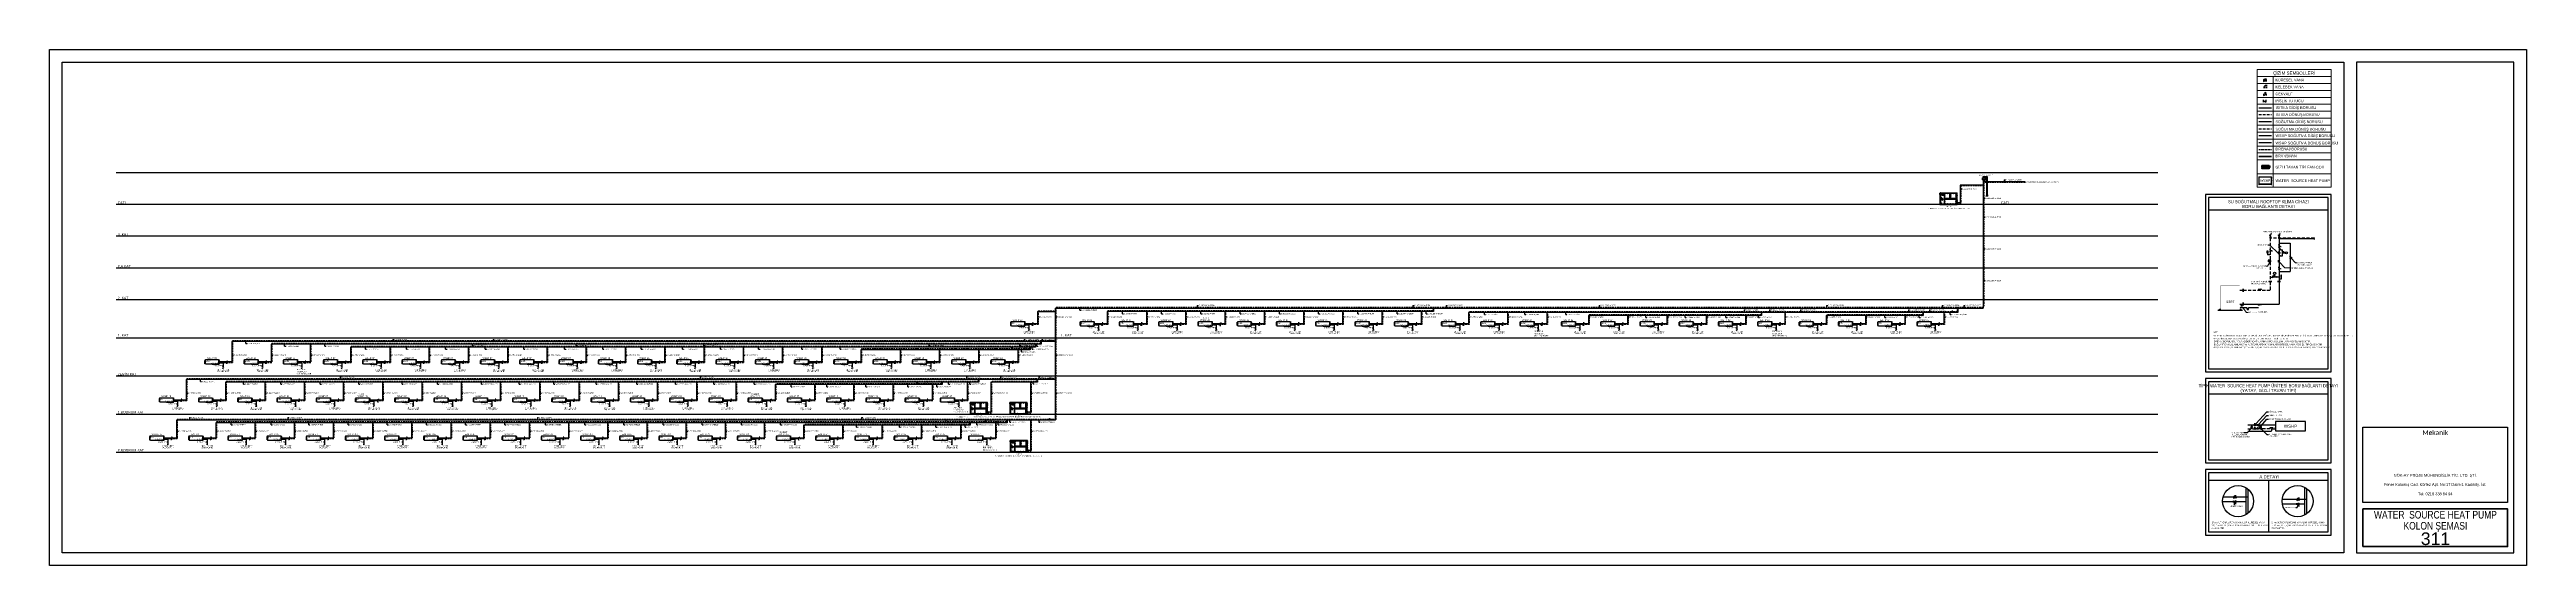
# Model space of a CAD drawing. Header units: centimetres. Extents: x 221889 to 261255, y -30032 to -21832.
import ezdxf
from ezdxf.enums import TextEntityAlignment as Align

# ---------------------------------------------------------------- set-up
doc = ezdxf.new("R2010")
doc.units = ezdxf.units.CM
doc.header["$LTSCALE"] = 0.2
for name, pattern in [('A10-00$0${ Half Dash }', [0]), ('DASHED', [75, 50, -25]), ('DASHEDX2', [38.1, 25.4, -12.7]), ('Hidden', [0.714375, 0.47625, -0.238125])]:
    doc.linetypes.add(name, pattern=pattern)
doc.layers.get('0').update_dxf_attribs({"color": 252})
for name, color, linetype, lineweight in [('1-BASLIK', 53, 'Continuous', 25), ('1-CIHAZ-NO', 62, 'Continuous', 15), ('SY-YAGMUR-SUYU-VANA', 135, 'Continuous', 30), ('T-BASLIK', 71, 'Continuous', 15), ('T-BRANSMAN', 6, 'Continuous', 35), ('T-CIHAZ', 101, 'Continuous', 30), ('T-DRENAJ', 40, 'Hidden', 30), ('T-FC-TAVAN', 3, 'Continuous', 30), ('T-ISITMA', 1, 'Continuous', 30), ('T-LEGEND-TURKCE', 33, 'Continuous', 15), ('T-MAHAL', 120, 'Continuous', 15), ('T-SOGUTMA', 4, 'Continuous', 30), ('T-STEXT', 181, 'Continuous', 15), ('T-VANA', 135, 'Continuous', 25), ('T-WSHP-BORUSU', 30, 'Continuous', 30)]:
    doc.layers.add(name, color=color, linetype=linetype, lineweight=lineweight)
for name, color, linetype in [('T-CIHAZ-NO', 62, 'Continuous'), ('T-DTEXT', 9, 'Continuous'), ('T-FC', 150, 'Continuous'), ('T-FC-NUMARA', 62, 'Continuous'), ('T-SOGUTMA-TOPLAMA', 120, 'Continuous'), ('T-SOGUTMA-VANA', 100, 'Continuous'), ('T-TEXT', 85, 'Continuous'), ('T-WSHP', 252, 'Hidden')]:
    doc.layers.add(name, color=color, linetype=linetype)
doc.styles.add('ARIAL', font='arial.ttf')
doc.styles.add('GKM', font='ARIALN.TTF', dxfattribs={"width": 0.6, "height": 20})
doc.styles.add('LUCIDASANS', font='arial.ttf', dxfattribs={"width": 0.8})
doc.styles.add('ROMANS', font='arial.ttf', dxfattribs={"width": 0.7})
doc.styles.get("Standard").update_dxf_attribs({"font": 'arial.ttf'})
doc.styles.add('xref-antet-A0$0$XREF-ANTET-A0$0$ARIAL', font='calibri.ttf')
doc.styles.add('xref-antet-A0$0$XREF-ANTET-A0$0$ARIAL_ITALIC', font='calibri.ttf')

# ---------------------------------------------------------------- blocks, each defined once
blk = doc.blocks.new('FANCOIL-DWD')
at = {"linetype": 'ByBlock', "ltscale": 100}
for p, q in [((-114, -72), (-114, -16)), ((-108, -16), (-114, -16)), ((-114, -69), (-114, -19)), ((-108, -72), (-114, -72)), ((-108, -72), (-108, -7)), ((-108, -7), (108, -7)), ((-108, -72), (-108, -81)), ((108, -81), (-108, -81)), ((-107, -81), (-107, -7)), ((1, -81), (1, -78)), ((1, -78), (108, -78)), ((108, -7), (108, -81)), ((108, -14), (108, -8)), ((108, -16), (115, -16)), ((108, -71), (108, -17)), ((108, -78), (108, -72)), ((108, -72), (115, -72)), ((115, -72), (115, -16))]:
    blk.add_line(p, q, dxfattribs=at)
blk = doc.blocks.new('Z1')
at = {"linetype": 'Continuous'}
blk.add_lwpolyline([(-5, 0), (-5, 7), (-11, 7)], dxfattribs=at)
blk.add_lwpolyline([(-10, -3), (0, 3), (0, -3), (-10, 3)], close=True, dxfattribs=at)
blk = doc.blocks.new('Kesme')
blk.add_lwpolyline([(-22, 0, 0.576786), (-5, -3, -0.54493), (11, -6)], format="xyb")
blk = doc.blocks.new('A$Cd0d47da3')
at = {"color": 252, "linetype": 'Continuous'}
for p, q in [((-2760, 1818), (-2761, 1818)), ((-2761, 1611), (-2761, 1818)), ((-2638, 87), (-2761, 87)), ((-2761, 86), (-2610, 86)), ((-2761, 85), (-2610, 85)), ((-2760, 1766), (-2760, 1830)), ((-2614, 1830), (-2760, 1830)), ((-2735, 1766), (-2760, 1766)), ((-2760, 1766), (-2614, 1766)), ((-2760, 1614), (-2745, 1614)), ((-2745, 1614), (-2735, 1624)), ((-2735, 1624), (-2735, 1766)), ((-2709, 145), (-2709, 141)), ((-2709, 144), (-2708, 144)), ((-2709, 105), (-2709, 101)), ((-2709, 104), (-2708, 104)), ((-2708, 141), (-2708, 144)), ((-2708, 101), (-2708, 104)), ((-2704, 144), (-2704, 143)), ((-2704, 104), (-2704, 103)), ((-2642, 1836), (-2646, 1830)), ((-2622, 1836), (-2642, 1836)), ((-2641, 86), (-2641, 85)), ((-2638, 90), (-2600, 90)), ((-2638, 87), (-2638, 89)), ((-2636, 86), (-2636, 85)), ((-2635, 90), (-2635, 1766)), ((-2620, 90), (-2623, 90)), ((-2623, 87), (-2623, 90)), ((-2623, 88), (-2610, 88)), ((-2623, 88), (-2620, 88)), ((-2623, 87), (-2611, 87)), ((-2623, 86), (-2623, 87)), ((-2622, 1836), (-2617, 1830)), ((-2620, 1746), (-2620, 1747)), ((-2620, 1356), (-2620, 1357)), ((-2620, 966), (-2620, 967)), ((-2620, 576), (-2620, 577)), ((-2620, 186), (-2620, 187)), ((-2620, 88), (-2620, 90)), ((-2618, 86), (-2618, 87)), ((-2614, 1766), (-2614, 1830)), ((-2614, 1790), (-2614, 1790)), ((-2614, 1789), (-2612, 1789)), ((-2612, 1778), (-2614, 1780)), ((-2612, 1761), (-2612, 1830)), ((-1286, 1830), (-2612, 1830)), ((-2612, 1762), (-2603, 1755)), ((-2603, 1754), (-2612, 1761)), ((-2610, 88), (-2610, 90)), ((-2610, 89), (-2609, 89)), ((-2610, 88), (-2609, 88)), ((-2610, 87), (-2610, 87)), ((-2610, 85), (-2600, 85)), ((-2609, 89), (-2609, 90)), ((-2608, 88), (-2609, 88)), ((-2608, 90), (-2608, 88)), ((-2607, 90), (-2607, 88)), ((-2607, 87), (-2607, 88)), ((-2607, 87), (-2607, 87)), ((-2606, 87), (-2607, 87)), ((-2606, 87), (-2606, 90)), ((-2606, 87), (-2606, 86)), ((-2603, 1755), (-2603, 1754)), ((-1286, 1755), (-2603, 1755)), ((-1286, 1754), (-2603, 1754)), ((-2600, 85), (-2600, 1752)), ((-2600, 1752), (-2035, 1752)), ((-2600, 85), (0, 85)), ((-2597, 1754), (-2597, 1752)), ((-2597, 1749), (-2597, 1752)), ((-2597, 85), (-2597, 88)), ((-2576, 1754), (-2576, 1752)), ((-2555, 1654), (-2557, 1654)), ((-2557, 1650), (-2555, 1650)), ((-2555, 920), (-2557, 920)), ((-2557, 917), (-2555, 917)), ((-2555, 187), (-2557, 187)), ((-2557, 183), (-2555, 183)), ((-2543, 1654), (-2545, 1654)), ((-2545, 1650), (-2543, 1650)), ((-2543, 920), (-2545, 920)), ((-2545, 917), (-2543, 917)), ((-2543, 187), (-2545, 187)), ((-2545, 183), (-2543, 183)), ((-2510, 1012), (-2510, 1010)), ((-2510, 1010), (-2510, 937)), ((-2501, 1042), (-2501, 1040)), ((-2501, 1042), (-2501, 1040)), ((-2501, 1041), (-2501, 1041)), ((-2501, 1041), (-2501, 1040)), ((-2500, 1043), (-2500, 1042)), ((-2500, 1043), (-2500, 1043)), ((-2500, 1040), (-2500, 1042)), ((-2500, 1041), (-2500, 1040)), ((-2500, 1041), (-2500, 1040)), ((-2500, 1041), (-2500, 1041)), ((-2498, 1027), (-2500, 1032)), ((-2499, 1043), (-2499, 1043)), ((-2499, 1041), (-2499, 1040)), ((-2499, 1041), (-2499, 1041)), ((-2498, 964), (-2498, 1028)), ((-2498, 964), (-2482, 964)), ((-2497, 1044), (-2497, 1043)), ((-2497, 1044), (-2497, 1043)), ((-2497, 1041), (-2497, 1041)), ((-2497, 1041), (-2497, 1041)), ((-2496, 1044), (-2496, 1043)), ((-2496, 1041), (-2496, 1043)), ((-2496, 1043), (-2496, 1043)), ((-2496, 1042), (-2496, 1041)), ((-2496, 1042), (-2496, 1041)), ((-2495, 1044), (-2495, 1042)), ((-2495, 1043), (-2495, 1042)), ((-2495, 1042), (-2495, 1043)), ((-2495, 1043), (-2495, 1043)), ((-2377, 824), (-2494, 824)), ((-2377, 824), (-2494, 824)), ((-2493, 1042), (-2493, 1044)), ((-2492, 1042), (-2492, 1044)), ((-2488, 1043), (-2488, 1043)), ((-2487, 1044), (-2487, 1044)), ((-2486, 1044), (-2486, 1041)), ((-2485, 1044), (-2485, 1041)), ((-2483, 1027), (-2481, 1032)), ((-2482, 964), (-2482, 1028)), ((-2481, 1042), (-2481, 1041)), ((-2480, 1043), (-2480, 1042)), ((-2471, 1010), (-2471, 1012)), ((-2471, 1010), (-2471, 937)), ((-2461, 1020), (-2462, 1020)), ((-2462, 1020), (-2460, 1020)), ((-2460, 1020), (-2462, 1020)), ((-2461, 1019), (-2462, 1019)), ((-2461, 1019), (-2462, 1019)), ((-2460, 1021), (-2461, 1021)), ((-2461, 1021), (-2460, 1021)), ((-2461, 1021), (-2461, 1021)), ((-2461, 1020), (-2461, 1020)), ((-2461, 1018), (-2461, 1018)), ((-2461, 1017), (-2461, 1017)), ((-2460, 1016), (-2461, 1016)), ((-2461, 1016), (-2461, 1016)), ((-2461, 1015), (-2459, 1015)), ((-2460, 1015), (-2461, 1015)), ((-2461, 1013), (-2458, 1013)), ((-2461, 1012), (-2458, 1012)), ((-2458, 1007), (-2461, 1007)), ((-2459, 1006), (-2461, 1006)), ((-2459, 1020), (-2460, 1020)), ((-2459, 1015), (-2460, 1015)), ((-2460, 1014), (-2459, 1014)), ((-2459, 1014), (-2460, 1014)), ((-2460, 1014), (-2460, 1014)), ((-2459, 1019), (-2459, 1019)), ((-2459, 1018), (-2459, 1018)), ((-2458, 1017), (-2459, 1017)), ((-2458, 1016), (-2459, 1016)), ((-2458, 1015), (-2459, 1015)), ((-2459, 1015), (-2459, 1015)), ((-2459, 1014), (-2459, 1014)), ((-2458, 1011), (-2459, 1011)), ((-2442, 1497), (-2319, 1709)), ((-2322, 1707), (-2442, 1500)), ((-2441, 1492), (-2314, 1710)), ((-2317, 1710), (-2441, 1494)), ((-2441, 1505), (-2326, 1705)), ((-2312, 1711), (-2440, 1490)), ((-2439, 1510), (-2330, 1700)), ((-2438, 1489), (-2311, 1710)), ((-2438, 1489), (-2183, 1489)), ((-2183, 1487), (-2438, 1487)), ((-2437, 1485), (-2184, 1485)), ((-2311, 1706), (-2435, 1491)), ((-2186, 1491), (-2435, 1491)), ((-2186, 1484), (-2435, 1484)), ((-2433, 1482), (-2188, 1482)), ((-2432, 1492), (-2311, 1703)), ((-2432, 1492), (-2189, 1492)), ((-2191, 1480), (-2430, 1480)), ((-2311, 1699), (-2429, 1494)), ((-2192, 1494), (-2429, 1494)), ((-2426, 1496), (-2311, 1696)), ((-2426, 1496), (-2195, 1496)), ((-2426, 1478), (-2195, 1478)), ((-2311, 1692), (-2423, 1498)), ((-2198, 1498), (-2423, 1498)), ((-2420, 1499), (-2311, 1689)), ((-2420, 1499), (-2201, 1499)), ((-2420, 1499), (-2201, 1499)), ((-2420, 1477), (-2201, 1477)), ((-2377, 824), (-2378, 707)), ((-2377, 824), (-2378, 707)), ((-2377, 940), (-2377, 824)), ((-2377, 940), (-2377, 824)), ((-2377, 824), (-2261, 823)), ((-2377, 824), (-2261, 823)), ((-2322, 1653), (-2343, 1570)), ((-2343, 1573), (-2315, 1653)), ((-2343, 1571), (-2303, 1583)), ((-2343, 1570), (-2305, 1581)), ((-2313, 1653), (-2341, 1573)), ((-2299, 1586), (-2341, 1573)), ((-2338, 1576), (-2312, 1653)), ((-2338, 1576), (-2295, 1589)), ((-2317, 1653), (-2336, 1597)), ((-2310, 1653), (-2335, 1579)), ((-2292, 1592), (-2335, 1579)), ((-2333, 1581), (-2288, 1595)), ((-2332, 1581), (-2308, 1653)), ((-2306, 1653), (-2330, 1584)), ((-2330, 1620), (-2319, 1653)), ((-2284, 1598), (-2330, 1584)), ((-2300, 1653), (-2327, 1587)), ((-2327, 1587), (-2278, 1603)), ((-2327, 1587), (-2280, 1601)), ((-2326, 1589), (-2304, 1653)), ((-2321, 1653), (-2324, 1644)), ((-2300, 1653), (-2322, 1653)), ((-2316, 1543), (-2300, 1510)), ((-2305, 1538), (-2316, 1543)), ((-2302, 1653), (-2315, 1615)), ((-2300, 1514), (-2313, 1542)), ((-2311, 1710), (-2183, 1489)), ((-2186, 1491), (-2311, 1706)), ((-2311, 1703), (-2189, 1492)), ((-2192, 1494), (-2311, 1699)), ((-2311, 1696), (-2195, 1496)), ((-2198, 1498), (-2311, 1692)), ((-2311, 1689), (-2201, 1499)), ((-2311, 1540), (-2300, 1518)), ((-2181, 1490), (-2309, 1711)), ((-2300, 1522), (-2308, 1539)), ((-2307, 1710), (-2181, 1492)), ((-2306, 1538), (-2300, 1526)), ((-2180, 1494), (-2305, 1710)), ((-2305, 1640), (-2301, 1653)), ((-2305, 1538), (-2299, 1586)), ((-2301, 1585), (-2305, 1551)), ((-2305, 1565), (-2303, 1583)), ((-2305, 1582), (-2305, 1579)), ((-2305, 1538), (-2305, 1581)), ((-2300, 1530), (-2304, 1538)), ((-2297, 1588), (-2303, 1538)), ((-2302, 1709), (-2179, 1497)), ((-2302, 1538), (-2300, 1534)), ((-2301, 1538), (-2295, 1589)), ((-2293, 1591), (-2300, 1538)), ((-2300, 1510), (-2283, 1543)), ((-2300, 1514), (-2286, 1542)), ((-2288, 1540), (-2300, 1518)), ((-2300, 1522), (-2291, 1539)), ((-2294, 1538), (-2300, 1526)), ((-2300, 1530), (-2296, 1538)), ((-2298, 1538), (-2300, 1534)), ((-2179, 1500), (-2299, 1707)), ((-2298, 1538), (-2291, 1593)), ((-2289, 1594), (-2296, 1538)), ((-2295, 1705), (-2180, 1505)), ((-2294, 1538), (-2278, 1603)), ((-2294, 1538), (-2287, 1596)), ((-2283, 1543), (-2294, 1538)), ((-2292, 1700), (-2182, 1510)), ((-2285, 1597), (-2291, 1550)), ((-2288, 1564), (-2283, 1599)), ((-2281, 1600), (-2284, 1578)), ((-2281, 1592), (-2279, 1602)), ((-2061, 1752), (-2061, 1754)), ((-2040, 1752), (-2040, 1754)), ((-2038, 1752), (-2038, 1749)), ((-2038, 88), (-2038, 85)), ((-2035, 1752), (-2035, 85)), ((-2020, 1671), (-2035, 1672)), ((-2035, 1631), (-2019, 1631)), ((-2020, 937), (-2035, 939)), ((-2035, 898), (-2019, 898)), ((-2020, 204), (-2035, 205)), ((-2035, 164), (-2019, 164)), ((-2031, 1591), (-2031, 1630)), ((-2031, 858), (-2031, 897)), ((-2031, 124), (-2031, 163)), ((-2030, 1590), (-2019, 1590)), ((-2030, 857), (-2019, 857)), ((-2030, 123), (-2019, 123)), ((-2019, 1670), (-2019, 1632)), ((-2019, 936), (-2019, 899)), ((-2019, 203), (-2019, 165)), ((-2018, 1591), (-2018, 1630)), ((-2018, 858), (-2018, 897)), ((-2018, 124), (-2018, 163)), ((-2010, 942), (-2010, 1754)), ((-2010, 1754), (-2007, 1754)), ((-2007, 945), (-2010, 945)), ((-1175, 942), (-2010, 942)), ((-2010, 830), (-200, 830)), ((-2010, 85), (-2010, 830)), ((-2010, 827), (-2007, 827)), ((-2007, 88), (-2010, 88)), ((-2010, 18), (-2005, 21)), ((-2010, 13), (-2010, 18)), ((-2005, 10), (-2010, 13)), ((-1999, 926), (-2008, 917)), ((-2008, 844), (-2008, 917)), ((-2008, 844), (-1999, 834)), ((-2005, 21), (-2000, 18)), ((-2000, 13), (-2005, 10)), ((-2000, 18), (-2000, 13)), ((-1999, 926), (-1984, 926)), ((-1999, 834), (-1984, 834)), ((-1998, 914), (-1998, 911)), ((-1998, 850), (-1998, 847)), ((-1985, 942), (-1985, 926)), ((-1985, 834), (-1985, 830)), ((-1984, 928), (-1984, 942)), ((-1984, 928), (-225, 928)), ((-1984, 928), (-1984, 926)), ((-1984, 834), (-1984, 926)), ((-1984, 833), (-1984, 834)), ((-225, 833), (-1984, 833)), ((-1984, 830), (-1984, 833)), ((-1983, 834), (-1983, 833)), ((-1983, 833), (-226, 833)), ((-1870, 18), (-1865, 21)), ((-1870, 13), (-1870, 18)), ((-1865, 10), (-1870, 13)), ((-1865, 21), (-1860, 18)), ((-1860, 13), (-1865, 10)), ((-1860, 18), (-1860, 13)), ((-1827, 21), (-1832, 18)), ((-1827, 21), (-1832, 18)), ((-1832, 18), (-1832, 13)), ((-1832, 18), (-1832, 13)), ((-1832, 13), (-1827, 10)), ((-1832, 13), (-1827, 10)), ((-1823, 18), (-1827, 21)), ((-1822, 18), (-1827, 21)), ((-1827, 10), (-1823, 13)), ((-1827, 10), (-1822, 13)), ((-1823, 13), (-1823, 18)), ((-1822, 13), (-1822, 18)), ((-1687, 21), (-1692, 18)), ((-1687, 21), (-1692, 18)), ((-1692, 18), (-1692, 13)), ((-1692, 18), (-1692, 13)), ((-1692, 13), (-1687, 10)), ((-1692, 13), (-1687, 10)), ((-1683, 18), (-1687, 21)), ((-1682, 18), (-1687, 21)), ((-1687, 10), (-1683, 13)), ((-1687, 10), (-1682, 13)), ((-1683, 13), (-1683, 18)), ((-1682, 13), (-1682, 18)), ((-1335, 1830), (-1335, 1830)), ((-1335, 1830), (-1288, 1830)), ((-1299, 1849), (-1287, 1851)), ((-1298, 1848), (-1299, 1849)), ((-1298, 1848), (-1287, 1850)), ((-1294, 1839), (-1294, 1845)), ((-1294, 1845), (-1288, 1845)), ((-1294, 1839), (-1288, 1839)), ((-1289, 1849), (-1289, 1851)), ((-1287, 1846), (-1287, 1832)), ((-1286, 1846), (-1287, 1846)), ((-1286, 1846), (-1286, 1832)), ((-1286, 1844), (-1285, 1844)), ((-1286, 1839), (-1285, 1839)), ((-1286, 1754), (-1286, 1830)), ((-1286, 1830), (-1285, 1830)), ((-1286, 1829), (-1285, 1829)), ((-1286, 1828), (-1285, 1828)), ((-1286, 1805), (-1285, 1805)), ((-1286, 1803), (-1285, 1803)), ((-1285, 1766), (-1286, 1766)), ((-1286, 1757), (-1285, 1757)), ((-1285, 1832), (-1285, 1848)), ((-1285, 1754), (-1285, 1830)), ((1, 1830), (-1285, 1830)), ((-8, 1755), (-1285, 1755)), ((-8, 1754), (-1285, 1754)), ((-1283, 1848), (-1283, 1832)), ((-1283, 1837), (-1283, 1846)), ((-1283, 1846), (-1283, 1846)), ((-1283, 1837), (-1283, 1837)), ((-1283, 1830), (-1235, 1830)), ((-1282, 1840), (-1282, 1844)), ((-1235, 1830), (-1235, 1830)), ((-1178, 1754), (-1175, 1754)), ((-1175, 945), (-1178, 945)), ((-1175, 942), (-1175, 1754)), ((-1175, 980), (-1149, 980)), ((-1150, 981), (-1150, 1754)), ((-1061, 980), (-1149, 980)), ((-1149, 980), (-1149, 980)), ((-1061, 980), (-1061, 980)), ((-1061, 980), (-1035, 980)), ((-1060, 1754), (-1060, 981)), ((-1035, 1754), (-1032, 1754)), ((-1035, 942), (-1035, 1754)), ((-1032, 945), (-1035, 945)), ((-200, 942), (-1035, 942)), ((-567, 21), (-572, 18)), ((-572, 18), (-572, 13)), ((-572, 13), (-567, 10)), ((-562, 18), (-567, 21)), ((-567, 10), (-562, 13)), ((-562, 13), (-562, 18)), ((-427, 21), (-432, 18)), ((-432, 18), (-432, 13)), ((-432, 13), (-427, 10)), ((-422, 18), (-427, 21)), ((-427, 10), (-422, 13)), ((-422, 13), (-422, 18)), ((-226, 834), (-226, 833)), ((-225, 942), (-225, 928)), ((-225, 926), (-225, 942)), ((-225, 928), (-225, 926)), ((-225, 926), (-211, 926)), ((-225, 926), (-225, 834)), ((-211, 834), (-225, 834)), ((-225, 833), (-225, 834)), ((-225, 830), (-225, 834)), ((-225, 830), (-225, 833)), ((-202, 917), (-211, 926)), ((-211, 834), (-202, 844)), ((-203, 1754), (-200, 1754)), ((-200, 945), (-203, 945)), ((-203, 827), (-200, 827)), ((-200, 88), (-203, 88)), ((-202, 917), (-202, 844)), ((-200, 942), (-200, 1754)), ((-200, 85), (-200, 830)), ((-182, 47), (-185, 42)), ((-182, 47), (-185, 42)), ((-185, 42), (-182, 37)), ((-185, 42), (-182, 38)), ((-177, 47), (-182, 47)), ((-177, 47), (-182, 47)), ((-182, 38), (-177, 38)), ((-182, 37), (-177, 37)), ((-174, 42), (-177, 47)), ((-174, 42), (-177, 47)), ((-177, 38), (-174, 42)), ((-177, 37), (-174, 42)), ((-175, 86), (-175, 1754)), ((-175, 86), (-174, 86)), ((-174, 85), (-174, 86)), ((-134, 77), (-159, 77)), ((-159, 77), (-159, 7)), ((-159, 7), (-134, 7)), ((-156, 66), (-149, 70)), ((-156, 59), (-156, 67)), ((-149, 55), (-156, 59)), ((-156, 26), (-149, 30)), ((-156, 19), (-156, 27)), ((-149, 15), (-156, 19)), ((-150, 71), (-143, 66)), ((-150, 31), (-143, 26)), ((-143, 59), (-149, 55)), ((-143, 19), (-149, 15)), ((-143, 66), (-143, 59)), ((-143, 26), (-143, 19)), ((-134, 77), (-124, 77)), ((-134, 7), (-134, 77)), ((-134, 67), (-124, 67)), ((-134, 17), (-124, 17)), ((-134, 7), (-124, 7)), ((-129, 77), (-129, 7)), ((-124, 77), (-99, 77)), ((-124, 7), (-124, 77)), ((-124, 7), (-99, 7)), ((-116, 66), (-109, 70)), ((-116, 59), (-116, 67)), ((-109, 55), (-116, 59)), ((-116, 26), (-109, 30)), ((-116, 19), (-116, 27)), ((-109, 15), (-116, 19)), ((-110, 71), (-103, 66)), ((-110, 31), (-103, 26)), ((-103, 59), (-109, 55)), ((-103, 19), (-109, 15)), ((-103, 66), (-103, 59)), ((-103, 26), (-103, 19)), ((-99, 7), (-99, 77)), ((-82, 47), (-85, 42)), ((-82, 47), (-85, 42)), ((-85, 42), (-82, 37)), ((-85, 42), (-82, 38)), ((-77, 47), (-82, 47)), ((-77, 47), (-82, 47)), ((-82, 38), (-77, 38)), ((-82, 37), (-77, 37)), ((-74, 42), (-77, 47)), ((-74, 42), (-77, 47)), ((-77, 38), (-74, 42)), ((-77, 37), (-74, 42)), ((-27, 0), (-27, 85)), ((-26, 47), (-26, 37)), ((-8, 1755), (1, 1762)), ((1, 1761), (-8, 1754)), ((-8, 1755), (-8, 1754)), ((-2, 85), (-2, 87)), ((0, 85), (0, 1760)), ((4, 1721), (0, 1721)), ((4, 1693), (0, 1693)), ((0, 1561), (4, 1561)), ((4, 1561), (0, 1561)), ((4, 1533), (0, 1533)), ((1, 1418), (0, 1418)), ((1, 1413), (0, 1413)), ((0, 1411), (4, 1411)), ((4, 1383), (0, 1383)), ((1, 1378), (0, 1378)), ((0, 1082), (4, 1082)), ((4, 1082), (0, 1082)), ((4, 1054), (0, 1054)), ((4, 727), (0, 727)), ((4, 699), (0, 699)), ((0, 679), (4, 679)), ((0, 651), (4, 651)), ((4, 651), (0, 651)), ((0, 454), (4, 454)), ((0, 426), (4, 426)), ((4, 426), (0, 426)), ((0, 194), (4, 194)), ((0, 166), (4, 166)), ((4, 166), (0, 166)), ((0, 150), (4, 150)), ((0, 115), (4, 115)), ((1, 1761), (1, 1830)), ((11, 1754), (1, 1763)), ((1, 1418), (1, 1411)), ((1, 1383), (4, 1383)), ((1, 1383), (1, 1378)), ((2, 1765), (12, 1755)), ((5, 1762), (4, 1761)), ((4, 1721), (4, 1693)), ((5, 1720), (4, 1721)), ((5, 1695), (4, 1693)), ((4, 1561), (5, 1559)), ((5, 1560), (4, 1561)), ((4, 1561), (4, 1533)), ((5, 1534), (4, 1533)), ((4, 1411), (5, 1410)), ((4, 1411), (4, 1383)), ((5, 1385), (4, 1383)), ((4, 1383), (5, 1384)), ((4, 1082), (5, 1080)), ((5, 1081), (4, 1082)), ((4, 1082), (4, 1054)), ((5, 1055), (4, 1054)), ((5, 726), (4, 727)), ((4, 727), (4, 699)), ((5, 701), (4, 699)), ((4, 679), (5, 678)), ((4, 679), (4, 651)), ((5, 653), (4, 651)), ((4, 651), (5, 652)), ((4, 454), (5, 453)), ((4, 454), (4, 426)), ((5, 428), (4, 426)), ((4, 426), (5, 427)), ((4, 194), (5, 193)), ((4, 194), (4, 166)), ((5, 168), (4, 166)), ((4, 166), (5, 167)), ((4, 150), (5, 149)), ((4, 115), (4, 150)), ((4, 115), (5, 115)), ((5, 1720), (5, 1695)), ((5, 1719), (5, 1695)), ((5, 1560), (5, 1559)), ((5, 1559), (5, 1534)), ((5, 1559), (5, 1535)), ((5, 1410), (5, 1385)), ((5, 1409), (5, 1385)), ((5, 1385), (5, 1384)), ((5, 1081), (5, 1080)), ((5, 1080), (5, 1055)), ((5, 1080), (5, 1056)), ((5, 726), (5, 701)), ((5, 725), (5, 701)), ((5, 678), (5, 653)), ((5, 677), (5, 653)), ((5, 653), (5, 652)), ((5, 453), (5, 428)), ((5, 452), (5, 428)), ((5, 428), (5, 427)), ((5, 193), (5, 168)), ((5, 192), (5, 168)), ((5, 168), (5, 167)), ((5, 115), (5, 149)), ((12, 1755), (11, 1754))]:
    blk.add_line(p, q, dxfattribs=at)
blk.add_lwpolyline([(1, 1830), (-2760, 1830), (-2760, 1644), (-2761, 1644), (-2761, 0), (0, 0)], close=True)
for points in [[(-2378, 707), (-2390, 708), (-2402, 710), (-2414, 713), (-2425, 717), (-2436, 723), (-2446, 730), (-2456, 737), (-2464, 746), (-2472, 755), (-2479, 766), (-2484, 777), (-2488, 788), (-2492, 800), (-2493, 812), (-2494, 824), (-2377, 824), (-2378, 707)], [(-2261, 823), (-2377, 824), (-2377, 940), (-2365, 940), (-2353, 938), (-2341, 935), (-2330, 930), (-2319, 925), (-2309, 918), (-2299, 910), (-2290, 902), (-2283, 892), (-2276, 882), (-2271, 871), (-2266, 859), (-2263, 848), (-2261, 836), (-2261, 823)]]:
    blk.add_lwpolyline(points, dxfattribs=at)
for centre, radius in [((-2747, 1751), 3.45), ((-2747, 1663), 3.45), ((-2747, 1751), 2.6), ((-2747, 1663), 2.6), ((-2738, 1783), 3.45), ((-2738, 1784), 2.6), ((-2707, 143), 2.6), ((-2707, 103), 2.6), ((-2658, 1783), 3.45), ((-2658, 1784), 2.6), ((-2622, 1747), 2.6), ((-2622, 1357), 2.6), ((-2622, 967), 2.6), ((-2622, 577), 2.6), ((-2622, 187), 2.6), ((-2592, 65), 6.45), ((-2592, 20), 6.45), ((-2592, 65), 2.5), ((-2592, 20), 2.5), ((-2586, 1783), 3.45), ((-2586, 1783), 2.6), ((-2550, 1652), 14), ((-2550, 918), 14), ((-2550, 185), 14), ((-2550, 1652), 12.5), ((-2550, 918), 12.5), ((-2550, 185), 12.5), ((-2550, 1652), 2.25), ((-2550, 918), 2.25), ((-2550, 185), 2.25), ((-2537, 1585), 4.5), ((-2537, 845), 4.5), ((-2537, 251), 4.5), ((-2537, 1585), 1.75), ((-2537, 845), 1.75), ((-2537, 251), 1.75), ((-2427, 1783), 3.45), ((-2427, 1783), 2.6), ((-2317, 1585), 4.5), ((-2317, 845), 4.5), ((-2317, 251), 4.5), ((-2317, 1585), 1.75), ((-2317, 845), 1.75), ((-2317, 251), 1.75), ((-2268, 1783), 3.45), ((-2268, 1783), 2.6), ((-2108, 1783), 3.45), ((-2108, 1783), 2.6), ((-2097, 1585), 4.5), ((-2097, 845), 4.5), ((-2097, 251), 4.5), ((-2097, 1585), 1.75), ((-2097, 845), 1.75), ((-2097, 251), 1.75), ((-1993, 1649), 14.5), ((-1993, 1349), 14.5), ((-1993, 1049), 14.5), ((-1993, 737), 14.5), ((-1993, 457), 14.5), ((-1993, 177), 14.5), ((-1999, 912), 4.5), ((-1999, 848), 4.5), ((-1999, 912), 1.75), ((-1999, 848), 1.75), ((-1949, 1783), 3.45), ((-1949, 1783), 2.6), ((-1935, 812), 14.5), ((-1935, 103), 14.5), ((-1910, 959), 14.5), ((-1855, 915), 4.5), ((-1855, 845), 4.5), ((-1855, 915), 1.75), ((-1855, 845), 1.75), ((-1827, 15), 4), ((-1827, 15), 3.25), ((-1790, 1783), 3.45), ((-1790, 1783), 2.6), ((-1687, 15), 4), ((-1687, 15), 3.25), ((-1630, 1783), 3.45), ((-1630, 1783), 2.6), ((-1592, 959), 14.5), ((-1555, 915), 4.5), ((-1555, 845), 4.5), ((-1555, 915), 1.75), ((-1555, 845), 1.75), ((-1520, 812), 14.5), ((-1520, 103), 14.5), ((-1471, 1783), 3.45), ((-1471, 1783), 2.6), ((-1311, 1783), 3.45), ((-1311, 1783), 2.6), ((-1308, 1813), 4.5), ((-1308, 1813), 1.75), ((-1275, 959), 14.5), ((-1263, 1813), 4.5), ((-1263, 1813), 1.75), ((-1255, 915), 4.5), ((-1255, 845), 4.5), ((-1255, 915), 1.75), ((-1255, 845), 1.75), ((-1245, 1783), 3.45), ((-1245, 1783), 2.6), ((-1192, 1649), 14.5), ((-1192, 1349), 14.5), ((-1192, 1049), 14.5), ((-1105, 812), 14.5), ((-1105, 103), 14.5), ((-1105, 952), 4.5), ((-1105, 952), 1.75), ((-1100, 65), 3.45), ((-1100, 20), 3.45), ((-1092, 1783), 3.45), ((-1092, 1783), 2.6), ((-1018, 1649), 14.5), ((-1018, 1349), 14.5), ((-1018, 1049), 14.5), ((-955, 915), 4.5), ((-955, 845), 4.5), ((-955, 915), 1.75), ((-955, 845), 1.75), ((-935, 959), 14.5), ((-940, 1783), 3.45), ((-940, 1783), 2.6), ((-787, 1783), 3.45), ((-787, 1783), 2.6), ((-690, 812), 14.5), ((-690, 103), 14.5), ((-655, 915), 4.5), ((-655, 845), 4.5), ((-655, 915), 1.75), ((-655, 845), 1.75), ((-635, 1783), 3.45), ((-635, 1783), 2.6), ((-617, 959), 14.5), ((-497, 65), 3.45), ((-497, 20), 3.45), ((-482, 1783), 3.45), ((-482, 1783), 2.6), ((-355, 915), 4.5), ((-355, 845), 4.5), ((-355, 915), 1.75), ((-355, 845), 1.75), ((-330, 1783), 3.45), ((-330, 1783), 2.6), ((-300, 959), 14.5), ((-302, 62), 4.25), ((-302, 22), 4.25), ((-275, 812), 14.5), ((-275, 103), 14.5), ((-262, 62), 4.25), ((-262, 22), 4.25), ((-217, 1649), 14.5), ((-217, 1349), 14.5), ((-217, 1049), 14.5), ((-217, 737), 14.5), ((-217, 457), 14.5), ((-217, 177), 14.5), ((-211, 912), 4.5), ((-211, 848), 4.5), ((-211, 912), 1.75), ((-211, 848), 1.75), ((-197, 65), 3.45), ((-197, 20), 3.45), ((-179, 42), 4), ((-179, 42), 3.25), ((-177, 1783), 3.45), ((-177, 1783), 2.6), ((-149, 62), 9), ((-149, 22), 9), ((-109, 62), 9), ((-109, 22), 9), ((-68, 325), 34), ((-68, 210), 34), ((-79, 42), 4), ((-79, 42), 3.25), ((-44, 65), 6.45), ((-44, 20), 6.45), ((-44, 65), 2.5), ((-44, 20), 2.5), ((-25, 1783), 3.45), ((-25, 1783), 2.6)]:
    blk.add_circle(centre, radius, dxfattribs=at)
for centre, radius, start, end in [((-2642, 1835), 1, 90, 143.79109), ((-2638, 90), 1.32, 90, 180), ((-2622, 1746), 2.6, 0, 180), ((-2622, 1356), 2.6, 0, 180), ((-2622, 966), 2.6, 0, 180), ((-2622, 576), 2.6, 0, 180), ((-2622, 186), 2.6, 0, 180), ((-2622, 1835), 1, 36.20891, 90), ((-2614, 1792), 1.75, 270, 0), ((-2614, 1792), 3.25, 279.26978, 302.60103), ((-2611, 89), 1.16, 270, 0), ((-2610, 88), 3.25, 270, 0), ((-2611, 89), 2.16, 280.83471, 350), ((-2610, 88), 1.75, 270, 0), ((-2605, 87), 1.73, 180, 270), ((-2605, 87), 0.93, 180, 218.13766), ((-2550, 1652), 7.5, 166.5066, 193.4934), ((-2550, 918), 7.5, 166.5066, 193.4934), ((-2550, 185), 7.5, 166.5066, 193.4934), ((-2550, 1652), 5, 20.48732, 159.51268), ((-2550, 1652), 5, 200.48732, 339.51268), ((-2550, 918), 5, 20.48732, 159.51268), ((-2550, 918), 5, 200.48732, 339.51268), ((-2550, 185), 5, 20.48732, 159.51268), ((-2550, 185), 5, 200.48732, 339.51268), ((-2550, 1652), 7.5, 346.5066, 13.4934), ((-2550, 918), 7.5, 346.5066, 13.4934), ((-2550, 185), 7.5, 346.5066, 13.4934), ((-2490, 1012), 29.1, 313.10607, 226.89393), ((-2490, 1012), 26.6, 318.39532, 221.60468), ((-2490, 937), 19.8, 180, 0), ((-2375, 983), 140, 154.94601, 155.1081), ((-2407, 988), 108, 149.99102, 150.16827), ((-2490, 1012), 22.1, 63.81873, 116.18127), ((-2490, 1012), 21.6, 63.81873, 116.18127), ((-2490, 1012), 32.3, 102.4982, 104.92947), ((-2490, 1012), 32, 102.63069, 105.08885), ((-2490, 1012), 30.1, 103.46382, 106.09198), ((-2490, 1012), 29.7, 103.61791, 106.27768), ((-2490, 1012), 17.5, 116.18127, 117.16446), ((-2398, 978), 117, 146.88455, 147.03396), ((-2342, 959), 174, 151.33623, 151.45058), ((-2377, 824), 117, 89.83295, 179.83296), ((-2377, 824), 117, 179.83296, 269.83296), ((-2490, 1012), 32.3, 84.67836, 95.32164), ((-2490, 1012), 29.7, 93.85722, 95.79131), ((-2490, 1012), 32, 84.62269, 93.58194), ((-2490, 1012), 31.3, 85.72326, 93.66487), ((-2490, 1012), 31, 85.67705, 93.70445), ((-2490, 1012), 32.3, 71.36968, 82.30108), ((-2490, 1012), 29.7, 79.66592, 81.61916), ((-2490, 1012), 32, 71.1681, 80.40965), ((-2490, 1012), 31.3, 72.00411, 80.18575), ((-2490, 1012), 31, 71.80325, 80.07883), ((-2490, 1012), 17.5, 62.83554, 63.81873), ((-2490, 1012), 30.1, 9.57323, 12.16085), ((-2490, 1012), 29.7, 9.68177, 12.29954), ((-2490, 1012), 29.7, 0, 1.92751), ((-2490, 1012), 29.7, 349.01225, 351.94368), ((-2526, 886), 150, 63.7506, 63.89478), ((-2519, 923), 114, 58.52563, 58.68689), ((-2531, 912), 125, 55.4627, 55.59772), ((-2490, 1012), 32.3, 8.89231, 11.29138), ((-2490, 1012), 32, 8.98582, 11.41072), ((-2490, 1012), 32.3, 349.91039, 351.70484), ((-2490, 1012), 32.3, 359.1143, 1.77161), ((-2420, 1499), 21.9, 149.99973, 270), ((-2377, 824), 117, 269.83296, 359.83296), ((-2377, 824), 117, 359.83296, 89.83296), ((-2311, 1689), 21.9, 29.99981, 149.99973), ((-2201, 1499), 21.9, 270, 29.99981), ((-2020, 1670), 1, 0.00004, 82.64762), ((-2020, 1632), 1, 270, 0), ((-2020, 936), 1, 0.00004, 82.64762), ((-2020, 899), 1, 270, 0), ((-2020, 203), 1, 0.00004, 82.64762), ((-2020, 165), 1, 270, 0), ((-1984, 834), 1.32, 270.00009, 271.18786), ((-1986, 921), 5.52, 57.86806, 60.64349), ((-1910, 1740), 14.5, 96.86111, 83.13889), ((-1592, 1740), 14.5, 96.86111, 83.13889), ((-1289, 1832), 1.75, 270, 0), ((-1275, 1740), 14.5, 96.86111, 83.13889), ((-1288, 1844), 0.9, 39.79865, 90), ((-1288, 1840), 0.9, 270, 320.20135), ((-1287, 1848), 3.25, 0, 100), ((-1287, 1848), 1.75, 0, 100), ((-1289, 1832), 3.25, 327.39897, 0), ((-1288, 1806), 2.16, 320.46786, 358.27534), ((-1282, 1832), 3.25, 180, 212.60103), ((-1283, 1806), 2.16, 181.72466, 219.53214), ((-1295, 1842), 12.7, 7.8906, 20.67159), ((-1295, 1842), 12.7, 339.32841, 352.1094), ((-1282, 1832), 1.75, 180, 270), ((-935, 1740), 14.5, 96.86111, 83.13889), ((-617, 1740), 14.5, 96.86111, 83.13889), ((-300, 1740), 14.5, 96.86111, 83.13889), ((-224, 921), 5.52, 119.35651, 122.13194), ((-225, 834), 1.32, 268.81216, 269.99991), ((-149, 62), 6.5, 120.69584, 59.30416), ((-149, 22), 6.5, 120.69584, 59.30416), ((-149, 62), 6.5, 60.69584, 119.30416), ((-149, 22), 6.5, 60.69584, 119.30416), ((-109, 62), 6.5, 120.69584, 59.30416), ((-109, 22), 6.5, 120.69584, 59.30416), ((-109, 62), 6.5, 60.69584, 119.30416), ((-109, 22), 6.5, 60.69584, 119.30416), ((3, 1766), 1.75, 180, 225), ((5, 1719), 0.3, 0, 45.13771), ((5, 1695), 0.3, 314.86229, 0), ((5, 1695), 0.3, 314.8623, 0), ((5, 1559), 0.3, 360, 45.1377), ((5, 1559), 0.3, 360, 45.1377), ((5, 1535), 0.3, 314.8623, 0), ((5, 1409), 0.3, 360, 45.1377), ((5, 1385), 0.3, 314.8623, 0), ((5, 1385), 0.3, 314.8623, 0), ((5, 1080), 0.3, 360, 45.1377), ((5, 1080), 0.3, 360, 45.1377), ((5, 1056), 0.3, 314.8623, 0), ((5, 725), 0.3, 0, 45.13771), ((5, 701), 0.3, 314.86229, 0), ((5, 701), 0.3, 314.8623, 0), ((5, 677), 0.3, 360, 45.1377), ((5, 653), 0.3, 314.8623, 0), ((5, 653), 0.3, 314.8623, 0), ((5, 452), 0.3, 360, 45.1377), ((5, 428), 0.3, 314.8623, 0), ((5, 428), 0.3, 314.8623, 0), ((5, 192), 0.3, 360, 45.1377), ((5, 168), 0.3, 314.8623, 0), ((5, 168), 0.3, 314.8623, 0)]:
    blk.add_arc(centre, radius, start, end, dxfattribs=at)
for centre, major_axis, ratio, start_param, end_param in [((-2477, 1012), (39.9, 0), 0.9426176, 2.1898366, 2.2104997), ((-2443, 1012), (70.3, 0), 0.744387, 2.5270808, 2.5353503), ((-2518, 1012), (41.7, 0), 0.7443869, 1.141779, 1.1505508), ((-2500, 1012), (30, 0), 0.9426176, 1.565207, 1.5874644), ((-2482, 1012), (35.7, 0), 0.9749138, 2.0651599, 2.0811264), ((-2488, 1012), (33, 0), 0.9977681, 1.8953842, 1.922111), ((-2485, 1012), (34.8, 0), 0.9859675, 2.0157548, 2.0370946), ((-2466, 1012), (48.9, 0), 0.8655562, 2.3395734, 2.3491097), ((-2492, 1012), (29.3, 0), 0.9977681, 1.7901415, 1.8193755), ((-2497, 1012), (29.6, 0), 0.9749138, 1.6525362, 1.6695072), ((-2507, 1012), (34, 0), 0.8655565, 1.3475298, 1.3575714), ((-2495, 1012), (29.1, 0), 0.9859675, 1.7197816, 1.7430172), ((-2488, 1012), (32.9, 0), 0.9965104, 1.9139666, 1.9355452), ((-2493, 1012), (29.6, 0), 0.9965104, 1.7704189, 1.7934728), ((-2496, 1012), (32.2, 0), 0.9859675, 1.5748938, 1.5956278), ((-2493, 1012), (32, 0), 0.9977681, 1.6969345, 1.7232139), ((-2493, 1012), (31.6, 0), 0.9965104, 1.6877087, 1.7089463), ((-2498, 1012), (32.1, 0), 0.9749138, 1.5297039, 1.54527), ((-2483, 1012), (33.2, 0), 0.9749138, 1.9805962, 1.9970889), ((-2488, 1012), (30.3, 0), 0.9977681, 1.8442626, 1.8729142), ((-2485, 1012), (31.7, 0), 0.9859675, 1.9181839, 1.9406441), ((-2488, 1012), (30.9, 0), 0.9965104, 1.8636336, 1.8862734), ((-2502, 1012), (34.1, 0), 0.9426176, 1.3772498, 1.3971058), ((-2510, 1012), (38.6, 0), 0.8655563, 1.2042957, 1.2135277), ((-2479, 1012), (35.7, 0), 0.9426176, 2.0591852, 2.0804442), ((-2468, 1012), (44.3, 0), 0.8655566, 2.2460553, 2.2557435), ((-2525, 1012), (51.8, 0), 0.7443873, 0.9508952, 0.958772), ((-2450, 1012), (60.2, 0), 0.7443872, 2.4076226, 2.4159298), ((-2490, 1041), (0, 44.1), 0.7443869, -2.0658388, -2.0572716), ((-2490, 1022), (0, 30.7), 0.9426176, -1.6496378, -1.6278753), ((-2490, 1017), (0, 29.4), 0.9859675, -1.4939738, -1.4712166), ((-2490, 1014), (0, 29.4), 0.9977681, -1.4218886, -1.3931992), ((-2490, 1030), (0, 35.3), 0.8655565, -1.8635408, -1.8537037), ((-2490, 1014), (0, 29.7), 0.9965104, -1.4409672, -1.4183275), ((-2490, 1019), (0, 30.1), 0.9749138, -1.5604423, -1.5438009), ((-2490, 1010), (0, 30.2), 0.9977681, -1.3645912, -1.3363121), ((-2490, 1009), (0, 30.7), 0.9965104, -1.3442244, -1.3218769), ((-2490, 1007), (0, 31.4), 0.9859675, -1.2885029, -1.266292), ((-2490, 1005), (0, 32.7), 0.9749138, -1.224101, -1.2077969), ((-2490, 1000), (0, 35), 0.9426176, -1.1429518, -1.1218929), ((-2490, 1037), (0, 45.7), 0.8367705, -2.2635892, -2.1502343), ((-2490, 1036), (0, 45.6), 0.8453589, -2.2606913, -2.1473703), ((-2490, 967), (0, 67.9), 0.744387, -0.6552347, -0.6471372), ((-2490, 988), (0, 47.5), 0.8655562, -0.8517866, -0.8424259), ((-2490, 999), (0, 39.2), 0.9426176, -1.007579, -0.9873138), ((-2490, 990), (0, 42.9), 0.8655566, -0.9491581, -0.9395703), ((-2490, 973), (0, 57.8), 0.7443872, -0.7798462, -0.7716064), ((-2490, 1006), (0, 34.4), 0.9859675, -1.1864136, -1.1654463), ((-2490, 1004), (0, 35.3), 0.9749138, -1.1361402, -1.1204491), ((-2490, 1009), (0, 32.8), 0.9965104, -1.2903971, -1.2691594), ((-2490, 1010), (0, 32.9), 0.9977681, -1.3086183, -1.2823096), ((-2490, 1015), (0, 31.8), 0.9965104, -1.5180432, -1.4970475), ((-2490, 1019), (0, 32.6), 0.9749138, -1.6760137, -1.6606065), ((-2490, 1032), (0, 39.9), 0.8655563, -1.9967495, -1.9876045), ((-2490, 1048), (0, 54.3), 0.7443873, -2.2416712, -2.2338519), ((-2490, 1024), (0, 34.9), 0.9426176, -1.8262586, -1.8065657), ((-2490, 1014), (0, 32.2), 0.9977681, -1.5079518, -1.4819608), ((-2490, 1017), (0, 32.5), 0.9859675, -1.6300781, -1.6095407), ((-2030, 1630), (1, 0), 0.9952904, 1.5707963, 3.1415927), ((-2030, 1591), (0.61, 0.808), 0.9871829, -4.0595899, -2.5011993), ((-2030, 897), (1, 0), 0.9952904, 1.5707963, 3.1415927), ((-2030, 858), (0.61, 0.808), 0.9871829, -4.0595899, -2.5011993), ((-2030, 163), (1, 0), 0.9952904, 1.5707963, 3.1415927), ((-2030, 125), (0.61, 0.808), 0.9871829, -4.0595899, -2.5011993), ((-2019, 1630), (1, 0), 0.9952904, 0, 1.5707963), ((-2019, 1591), (-0.61, 0.808), 0.9871829, -3.781986, -2.2235954), ((-2019, 897), (1, 0), 0.9952904, 0, 1.5707963), ((-2019, 858), (-0.61, 0.808), 0.9871829, -3.781986, -2.2235954), ((-2019, 163), (1, 0), 0.9952904, 0, 1.5707963), ((-2019, 125), (-0.61, 0.808), 0.9871829, -3.781986, -2.2235954)]:
    blk.add_ellipse(centre, major_axis=major_axis, ratio=ratio, start_param=start_param, end_param=end_param, dxfattribs=at)
for points, knots in [([(-2638, 88), (-2639, 88), (-2639, 88), (-2639, 88), (-2639, 88), (-2640, 89), (-2640, 89), (-2640, 89), (-2640, 90), (-2640, 90)], [0, 0, 0, 0, 0.1278662, 0.2524003, 0.3741033, 0.4954905, 0.6185496, 0.7440244, 1, 1, 1, 1]), ([(-2638, 89), (-2639, 89), (-2639, 89), (-2639, 89), (-2639, 89), (-2640, 89), (-2640, 89), (-2640, 90), (-2640, 90), (-2640, 90)], [0, 0, 0, 0, 0.253131, 0.3782988, 0.5021007, 0.6250852, 0.7484525, 0.8734224, 1, 1, 1, 1]), ([(-2638, 91), (-2638, 91), (-2638, 91), (-2638, 91), (-2637, 91), (-2637, 91), (-2637, 90), (-2637, 90), (-2637, 90), (-2637, 90)], [0, 0, 0, 0, 0.2559756, 0.3814504, 0.5045095, 0.6258967, 0.7475997, 0.8721338, 1, 1, 1, 1]), ([(-2638, 91), (-2638, 91), (-2638, 91), (-2638, 91), (-2638, 91), (-2638, 91), (-2638, 90), (-2638, 90), (-2638, 90), (-2638, 90)], [0, 0, 0, 0, 0.1265776, 0.2515475, 0.3749148, 0.4978993, 0.6217012, 0.746869, 1, 1, 1, 1]), ([(-2606, 86), (-2606, 86), (-2606, 85), (-2605, 85), (-2605, 85)], [0, 0, 0, 0, 0.6536376, 1, 1, 1, 1]), ([(-1982, 926), (-1983, 927), (-1983, 927), (-1983, 927), (-1983, 928), (-1984, 928), (-1984, 928), (-1984, 928), (-1984, 928), (-1984, 928)], [0, 0, 0, 0, 0.3067158, 0.4451193, 0.5729798, 0.6906984, 0.7995066, 0.9015809, 1, 1, 1, 1]), ([(-1983, 926), (-1983, 926), (-1983, 926), (-1984, 926), (-1984, 926), (-1984, 926), (-1984, 926)], [0, 0, 0, 0, 0.2654518, 0.518533, 0.7619354, 1, 1, 1, 1]), ([(-1983, 925), (-1983, 925), (-1983, 925), (-1984, 926), (-1984, 926), (-1984, 926), (-1984, 926), (-1984, 926), (-1984, 926), (-1984, 926), (-1984, 926)], [0, 0, 0, 0, 0.1833518, 0.3514298, 0.5024311, 0.6351507, 0.7492219, 0.8455682, 0.9271688, 1, 1, 1, 1]), ([(-1983, 835), (-1984, 835), (-1984, 835), (-1984, 834), (-1984, 834)], [0, 0, 0, 0, 0.509431, 1, 1, 1, 1]), ([(-1983, 835), (-1984, 835), (-1984, 835), (-1984, 835), (-1984, 835), (-1984, 835), (-1984, 835), (-1984, 835), (-1984, 835), (-1984, 834)], [0, 0, 0, 0, 0.3423118, 0.4890377, 0.6189795, 0.7326541, 0.8316492, 0.91909, 1, 1, 1, 1]), ([(-1983, 833), (-1983, 833), (-1984, 833), (-1984, 833), (-1984, 833), (-1984, 833), (-1984, 833)], [0, 0, 0, 0, 0.2799807, 0.5361191, 0.773495, 1, 1, 1, 1]), ([(-1981, 925), (-1981, 925), (-1982, 925), (-1982, 925), (-1982, 926), (-1983, 926), (-1983, 926)], [0, 0, 0, 0, 0.2808792, 0.548241, 0.7904514, 1, 1, 1, 1]), ([(-1981, 925), (-1981, 925), (-1982, 925), (-1982, 926), (-1983, 926)], [0, 0, 0, 0, 0.5132951, 1, 1, 1, 1]), ([(-1981, 925), (-1982, 925), (-1982, 925), (-1983, 925), (-1983, 925)], [0, 0, 0, 0, 0.5184612, 1, 1, 1, 1]), ([(-1981, 836), (-1982, 836), (-1982, 836), (-1983, 836), (-1983, 836)], [0, 0, 0, 0, 0.5184612, 1, 1, 1, 1]), ([(-1983, 836), (-1983, 836), (-1983, 836), (-1983, 835), (-1983, 835)], [0, 0, 0, 0, 0.2619312, 1, 1, 1, 1]), ([(-1982, 834), (-1983, 834), (-1983, 834), (-1983, 834), (-1983, 833)], [0, 0, 0, 0, 0.5303086, 1, 1, 1, 1]), ([(-1981, 925), (-1981, 925), (-1982, 926), (-1982, 926), (-1982, 926)], [0, 0, 0, 0, 0.5143757, 1, 1, 1, 1]), ([(-1981, 836), (-1981, 836), (-1982, 835), (-1982, 835), (-1982, 834)], [0, 0, 0, 0, 0.5143757, 1, 1, 1, 1]), ([(-1150, 981), (-1150, 981), (-1150, 981), (-1150, 981), (-1149, 980)], [0, 0, 0, 0, 0.2095842, 1, 1, 1, 1]), ([(-1149, 980), (-1149, 981), (-1149, 981), (-1148, 982), (-1148, 983)], [0, 0, 0, 0, 0.2385114, 1, 1, 1, 1]), ([(-1148, 983), (-1148, 983), (-1148, 982), (-1148, 982), (-1148, 981)], [0, 0, 0, 0, 0.2681366, 1, 1, 1, 1]), ([(-1061, 980), (-1061, 981), (-1061, 981), (-1062, 982), (-1062, 983)], [0, 0, 0, 0, 0.2385114, 1, 1, 1, 1]), ([(-1062, 983), (-1062, 983), (-1062, 982), (-1062, 982), (-1062, 981)], [0, 0, 0, 0, 0.2681366, 1, 1, 1, 1]), ([(-1061, 980), (-1061, 981), (-1060, 981), (-1060, 981), (-1060, 981)], [0, 0, 0, 0, 0.305805, 1, 1, 1, 1]), ([(-229, 925), (-229, 925), (-228, 925), (-228, 925), (-228, 926), (-227, 926), (-227, 926)], [0, 0, 0, 0, 0.2808792, 0.548241, 0.7904514, 1, 1, 1, 1]), ([(-229, 925), (-228, 925), (-228, 925), (-227, 926), (-227, 926)], [0, 0, 0, 0, 0.5132951, 1, 1, 1, 1]), ([(-229, 925), (-229, 925), (-228, 926), (-228, 926), (-228, 926)], [0, 0, 0, 0, 0.5143757, 1, 1, 1, 1]), ([(-229, 925), (-228, 925), (-228, 925), (-227, 925), (-227, 925)], [0, 0, 0, 0, 0.5184612, 1, 1, 1, 1]), ([(-229, 836), (-229, 836), (-228, 835), (-228, 835), (-228, 834)], [0, 0, 0, 0, 0.5143757, 1, 1, 1, 1]), ([(-229, 836), (-228, 836), (-228, 836), (-227, 836), (-227, 836)], [0, 0, 0, 0, 0.5184612, 1, 1, 1, 1]), ([(-228, 926), (-227, 927), (-227, 927), (-227, 927), (-227, 928), (-226, 928), (-226, 928), (-226, 928), (-226, 928), (-225, 928)], [0, 0, 0, 0, 0.3067158, 0.4451193, 0.5729798, 0.6906984, 0.7995066, 0.9015809, 1, 1, 1, 1]), ([(-228, 834), (-227, 834), (-227, 834), (-227, 834), (-227, 833)], [0, 0, 0, 0, 0.5303086, 1, 1, 1, 1]), ([(-227, 926), (-227, 926), (-227, 926), (-226, 926), (-226, 926), (-226, 926), (-225, 926)], [0, 0, 0, 0, 0.2654518, 0.518533, 0.7619354, 1, 1, 1, 1]), ([(-227, 925), (-227, 925), (-227, 925), (-226, 926), (-226, 926), (-226, 926), (-226, 926), (-226, 926), (-226, 926), (-225, 926), (-225, 926)], [0, 0, 0, 0, 0.1833518, 0.3514298, 0.5024311, 0.6351507, 0.7492219, 0.8455682, 0.9271688, 1, 1, 1, 1]), ([(-227, 836), (-227, 836), (-227, 836), (-227, 835), (-226, 835)], [0, 0, 0, 0, 0.2619312, 1, 1, 1, 1]), ([(-227, 833), (-227, 833), (-226, 833), (-226, 833), (-226, 833), (-226, 833), (-226, 833)], [0, 0, 0, 0, 0.2799807, 0.5361191, 0.773495, 1, 1, 1, 1]), ([(-226, 835), (-226, 835), (-226, 835), (-226, 834), (-225, 834)], [0, 0, 0, 0, 0.509431, 1, 1, 1, 1]), ([(-226, 835), (-226, 835), (-226, 835), (-226, 835), (-226, 835), (-226, 835), (-226, 835), (-226, 835), (-225, 835), (-225, 834)], [0, 0, 0, 0, 0.3423118, 0.4890377, 0.6189795, 0.7326541, 0.8316492, 0.91909, 1, 1, 1, 1]), ([(-175, 86), (-175, 86), (-175, 86), (-175, 86), (-175, 86), (-175, 86), (-175, 86), (-174, 86), (-174, 86), (-174, 86)], [0, 0, 0, 0, 0.0728363, 0.1544428, 0.2507956, 0.3648744, 0.4976028, 0.6486144, 1, 1, 1, 1]), ([(-173, 87), (-173, 87), (-174, 87), (-174, 86), (-174, 86), (-174, 86), (-174, 86), (-174, 86), (-174, 86), (-174, 86)], [0, 0, 0, 0, 0.3125569, 0.4584339, 0.5927537, 0.7133204, 0.8196124, 0.913524, 1, 1, 1, 1]), ([(-173, 87), (-173, 87), (-173, 86), (-174, 86), (-174, 86), (-174, 86), (-174, 86), (-174, 86), (-174, 86), (-174, 86)], [0, 0, 0, 0, 0.3125567, 0.4584338, 0.5927534, 0.7133203, 0.8196123, 0.913524, 1, 1, 1, 1]), ([(-174, 86), (-174, 86), (-174, 87), (-173, 87), (-173, 87)], [0, 0, 0, 0, 0.4815383, 1, 1, 1, 1]), ([(-173, 87), (-173, 87), (-173, 86), (-174, 86), (-174, 86)], [0, 0, 0, 0, 0.5184617, 1, 1, 1, 1]), ([(-174, 86), (-174, 86), (-174, 86), (-174, 85), (-174, 85), (-174, 85), (-174, 85), (-174, 85), (-174, 85), (-174, 85)], [0, 0, 0, 0, 0.3513856, 0.5023972, 0.6351256, 0.7492044, 0.8455572, 0.9271637, 1, 1, 1, 1])]:
    blk.add_open_spline(points, degree=3, knots=knots, dxfattribs=at)
blk = doc.blocks.new('A$C0B325108')
for p, q in [((-17, 23), (-17, 0)), ((18, 23), (18, 0))]:
    blk.add_line(p, q)
blk.add_lwpolyline([(0, 0), (0, 39), (26, 39)])
blk = doc.blocks.new('A$C5C5A6AF1')
at = {"linetype": 'Continuous'}
blk.add_lwpolyline([(0, 7), (-9, 7), (-9, -1)], dxfattribs=at)
blk.add_lwpolyline([(4, 0), (-4, 13), (4, 13), (-4, 0)], close=True, dxfattribs=at)
blk = doc.blocks.new('P')
for points in [[(0, 17), (35, 52), (57, 31), (103, 77), (84, 70)], [(103, 77), (96, 58)]]:
    blk.add_lwpolyline(points)
blk = doc.blocks.new('A$C7F461CA1')
h = blk.add_hatch()
h.set_pattern_fill('ANSI31', color=256, scale=5, style=0)
h.set_pattern_definition([(45, (-113.77084, -8947.321), (-0.44194174, 0.44194174), [])])
h.paths.add_polyline_path([(-66, -6, 0.668179), (-53, 0, 0.198912), (-55, 5)])
for p, q in [((-66, -6), (-55, 5)), ((-53, 0), (-45, 0)), ((0, 0), (-30, 0))]:
    blk.add_line(p, q)
blk.add_circle((-60, 0), 7.67)
at = {"xscale": -0.25, "yscale": 0.25, "zscale": 0.25}
blk.add_blockref('P', (-62, -3), dxfattribs=at)
at = {"xscale": 1.151997189144822, "yscale": 1.151997189144822, "zscale": 1.151997189144822, "rotation": 270}
blk.add_blockref('A$C5C5A6AF1', (-45, 0), dxfattribs=at)
blk = doc.blocks.new('A$C52EE5F1D')
h = blk.add_hatch()
h.set_pattern_fill('ANSI31', color=256, scale=5, angle=-90, style=0)
h.set_pattern_definition([(315, (-8947.321, 100.9137), (0.44194174, 0.44194174), [])])
h.paths.add_polyline_path([(-6, 53, 0.668179), (0, 40, 0.198912), (5, 42)])
for p, q in [((-6, 53), (5, 42)), ((0, 40), (0, 32)), ((0, 0), (0, 17))]:
    blk.add_line(p, q)
blk.add_circle((0, 47), 7.67)
for name, p, xscale, yscale, zscale, rotation in [('A$C5C5A6AF1', (0, 32), 1.151997189153917, 1.151997189153917, 1.151997189153917, 180), ('P', (-3, 49), -0.25, 0.25, 0.25, 270)]:
    blk.add_blockref(name, p, dxfattribs=dict(xscale=xscale, yscale=yscale, zscale=zscale, rotation=rotation))
blk = doc.blocks.new('A$C20EE622A')
for p, q in [((32, 0), (0, 0)), ((36, 53), (28, 53)), ((36, 46), (28, 46)), ((36, 39), (28, 39)), ((36, 32), (28, 32)), ((32, 57), (32, 0))]:
    blk.add_line(p, q)
blk.add_lwpolyline([(38, 59), (27, 59), (27, 25), (38, 25)], close=True)
at = {"style": 'ROMANS', "width": 0.7}
blk.add_text('T', height=14, dxfattribs=at).set_placement((43, 37))
blk = doc.blocks.new('A$C66D47B88')
blk.add_line((0, 0), (-48, 0))
blk.add_lwpolyline([(-30, -6), (-48, 0), (-30, 6)])
blk = doc.blocks.new('A$C58602E55')
for p, q in [((-14, 10), (-14, -10)), ((14, 10), (14, -10))]:
    blk.add_line(p, q)
blk.add_lwpolyline([(0, 0), (0, 22), (14, 22)])
blk = doc.blocks.new('A$C58656B13')
for p, q in [((-4, 53), (4, 53)), ((-4, 46), (4, 46)), ((-4, 39), (4, 39)), ((-4, 32), (4, 32)), ((0, 57), (0, 0))]:
    blk.add_line(p, q)
blk.add_lwpolyline([(-5, 59), (6, 59), (6, 25), (-5, 25)], close=True)
at = {"style": 'ROMANS', "width": 0.7}
blk.add_text('T', height=14, dxfattribs=at).set_placement((-2, 65))
blk = doc.blocks.new('A$C116709ED')
for p, q in [((38, -22), (26, -7)), ((26, -7), (38, -7)), ((38, -7), (26, -22)), ((26, -22), (38, -22)), ((32, -15), (41, -15)), ((41, -15), (41, -25))]:
    blk.add_line(p, q)
blk = doc.blocks.new('A$C6A526119')
for p, q in [((-18, 11), (-18, 26)), ((-7, 19), (-18, 19)), ((0, 26), (0, 43)), ((0, 0), (0, 12))]:
    blk.add_line(p, q)
for centre, radius in [((0, 60), 16.7), ((0, 19), 6.99)]:
    blk.add_circle(centre, radius)
at = {"style": 'ROMANS', "width": 0.7}
blk.add_text('M', height=20, dxfattribs=at).set_placement((-8, 50))
blk = doc.blocks.new('A$C22F205D8')
for p, q in [((0, -11), (0, 11)), ((28, 0), (0, 0)), ((23, 0), (10, -12)), ((28, 11), (28, -11)), ((20, -12), (3, -12))]:
    blk.add_line(p, q)
blk = doc.blocks.new('A$C08A77AC0')
for p, q in [((0, -14), (0, 0)), ((0, -28), (0, -42))]:
    blk.add_line(p, q)
blk.add_lwpolyline([(-6, -28), (6, -28), (-6, -14), (6, -14)], close=True)
blk.add_lwpolyline([(0, -21), (8, -21), (8, -31)])
blk = doc.blocks.new('A$C71446B59')
at = {"linetype": 'Continuous'}
blk.add_lwpolyline([(0.1, -0.1), (0.23, -0.1), (0.23, 0.02)], dxfattribs=at)
blk.add_lwpolyline([(0.03, 0), (0.16, -0.2), (0.03, -0.2), (0.16, 0)], close=True, dxfattribs=at)
blk = doc.blocks.new('UITNRXDTFYESER')
for p, q in [((13, 36), (-13, 36)), ((-13, 15), (-13, 36)), ((-13, 15), (13, 15)), ((-13, -8), (-13, 8)), ((13, 8), (-13, -8)), ((-13, 8), (13, -8)), ((0, 0), (0, 15)), ((13, 15), (13, 36)), ((13, -8), (13, 8))]:
    blk.add_line(p, q)
at = {"text_generation_flag": 4}
blk.add_text('M', height=13.6, rotation=180, dxfattribs=at).set_placement((8, 19))
blk = doc.blocks.new('A$C031019F5')
for p, q in [((30, 9), (0, -9)), ((0, 9), (30, -9)), ((0, -9), (0, 9)), ((30, -9), (30, 9)), ((8, -4), (8, -17)), ((22, -4), (22, -17))]:
    blk.add_line(p, q)
for centre in [(8, -19), (22, -19)]:
    blk.add_circle(centre, 2.25)
blk = doc.blocks.new('A$C5A364F84')
for p, q in [((-6, -18), (6, 0)), ((-6, 0), (6, -18)), ((6, 0), (-6, 0)), ((6, -18), (-6, -18)), ((0, -9), (10, -9)), ((10, -9), (10, -20))]:
    blk.add_line(p, q)
blk = doc.blocks.new('A$C07B76EFD')
for p, q in [((-15.2, 16), (-15.2, 0.8)), ((-15.1, 16), (-15.1, 0.8)), ((13, 16), (-15.1, 16)), ((13, 16), (-15.1, 16)), ((-15.1, 0.8), (13, 0.8)), ((13, 0.7), (-15.1, 0.7)), ((13, 0.8), (13, 16)), ((13, 0.8), (13, 16))]:
    blk.add_line(p, q)
at = {"color": 252, "lineweight": 0}
for p, q in [((-15, 17.1), (-15, 17.1)), ((-15, 17), (-15, 17.1)), ((-15, 17.1), (-15, 17)), ((-14, 17.1), (-15, 17.1)), ((-15, 17), (-15, 17)), ((-15, 16.4), (-15, 17)), ((-15, 16.4), (-15, 17)), ((-15, 16.4), (-15, 16.4)), ((-15, 16.2), (-15, 16.4)), ((-15, 16.4), (-15, 16.2)), ((-15, 16.2), (-15, 16.2)), ((-15, 16.1), (-15, 16.2)), ((-15, 16.2), (-15, 16.1)), ((-14, 16.2), (-15, 16.2)), ((-15, 16.1), (-15, 16.1)), ((-15, 16.1), (-15, 16)), ((-15, 16.1), (-15, 16)), ((-15, 16.1), (-15, 16.1)), ((-15, 0.7), (-15, 0.7)), ((-15, 0.7), (-15, 0.7)), ((-15, 0.7), (-15, 0.7)), ((-15, 0.7), (-15, 0.6)), ((-15, 0.6), (-15, 0.7)), ((-15, 0.6), (-15, 0.6)), ((-15, 0.6), (-15, 0.4)), ((-15, 0.4), (-15, 0.6)), ((-15, 0.6), (-14, 0.6)), ((-15, 0.4), (-15, 0.4)), ((-15, 0.4), (-15, -0.2)), ((-15, 0.4), (-15, -0.2)), ((-14, 17.1), (-13.9, 17.1)), ((-14, 17), (-14, 17.1)), ((-14, 17), (-14, 16.9)), ((-13.8, 17), (-14, 17)), ((-13.9, 17), (-14, 17)), ((-13.9, 17), (-14, 17)), ((-13.9, 17), (-14, 17)), ((-14, 17), (-14, 17)), ((-13.8, 16.9), (-14, 16.9)), ((-13.9, 16.9), (-14, 16.9)), ((-13.9, 16.9), (-14, 16.9)), ((-14, 16.4), (-14, 16.9)), ((-14, 16.4), (-13.9, 16.4)), ((-14, 16.2), (-14, 16.4)), ((-14, 16.2), (-13.9, 16.2)), ((-14, 16.1), (-14, 16.2)), ((-14, 16), (-14, 16.1)), ((-13.9, 16.1), (-14, 16.1)), ((-14, 0.7), (-13.9, 0.7)), ((-14, 0.7), (-14, 0.7)), ((-14, 0.6), (-14, 0.7)), ((-13.9, 0.6), (-14, 0.6)), ((-14, 0.4), (-14, 0.6)), ((-13.9, 0.4), (-14, 0.4)), ((-14, 0.4), (-14, -0.2)), ((-13.9, 17.1), (-13.9, 17)), ((-13.9, 17), (-13.9, 17)), ((-13.9, 16.4), (-13.9, 16.9)), ((-13.9, 16.4), (-13.9, 16.2)), ((-13.9, 16.2), (-13.9, 16.1)), ((-13.9, 16.1), (-13.9, 16.1)), ((-13.9, 16), (-13.9, 16.1)), ((-13.9, 0.7), (-13.9, 0.7)), ((-13.9, 0.7), (-13.9, 0.6)), ((-13.9, 0.6), (-13.9, 0.4)), ((-13.9, 0.4), (-13.9, -0.2)), ((-13.8, 16.9), (-13.8, 17)), ((-13.8, 16.9), (-13.8, 16.9)), ((-13.8, 16), (-13.8, 16.9)), ((-13.8, 16), (-13.8, 16.9)), ((-13.8, 16.9), (-13.8, 16.9)), ((-13.8, 16.9), (-13.7, 16.9)), ((-13.8, 16.9), (-13.8, 16)), ((-13.8, 16.9), (-13.7, 16.9)), ((2.4, 16.9), (-13.7, 16.9)), ((-13.7, 16.9), (-13.7, 16.9)), ((-13.7, 16.9), (2.4, 16.9)), ((-13.7, 16.9), (-13.7, 16.9)), ((-13.7, 16.9), (2.4, 16.9)), ((-13.7, 16.9), (-13.7, 16)), ((-13.7, 16.9), (2.4, 16.9)), ((-13.7, 16.9), (-13.7, 16.9)), ((-13.7, 16.9), (-13.7, 16.9)), ((-13.7, 16.9), (-13.7, 16)), ((-8.4, 0), (-8.4, 0.7)), ((-8.4, 0), (-8.4, 0.7)), ((-8.4, 0), (-8.4, 0.7)), ((-8.4, 0), (-8.4, 0.7)), ((-8.4, 0), (-8.4, 0.7)), ((-8.4, 0), (-8.4, 0.7)), ((-8.4, 0), (-8.4, 0.7)), ((0, 0), (-8.4, 0)), ((0, 0), (-8.4, 0)), ((0, 0), (-8.4, 0)), ((0, 0), (-8.4, 0)), ((0, 0), (-8.4, 0)), ((0, 0), (-8.4, 0)), ((0, 0), (-8.4, 0)), ((0, 0), (0, 0.7)), ((0, 0), (0, 0.7)), ((0, 0), (0, 0.7)), ((0, 0), (0, 0.7)), ((0, 0), (0, 0.7)), ((0, 0), (0, 0.7)), ((0, 0), (0, 0.7)), ((2.4, 16.9), (2.4, 16.9)), ((2.4, 16.9), (2.4, 16.9)), ((2.4, 16.9), (2.4, 16.9)), ((2.4, 16.9), (2.4, 16.9)), ((2.4, 16.9), (2.4, 16.9)), ((2.4, 16), (2.4, 16.9)), ((2.4, 16), (2.4, 16.9)), ((2.4, 16.9), (2.4, 16.9)), ((2.4, 16.9), (2.4, 16.9)), ((2.4, 16.9), (2.4, 16)), ((2.5, 16.9), (2.5, 16.9)), ((2.7, 16.9), (2.5, 16.9)), ((2.7, 16.9), (2.5, 16.9)), ((2.5, 16.9), (2.5, 16.9)), ((2.5, 16.9), (2.5, 16)), ((2.5, 16.9), (2.5, 16)), ((2.7, 16.9), (2.7, 16.9)), ((11.8, 17.1), (11.8, 17.1)), ((11.8, 17.1), (11.8, 17)), ((11.8, 17), (11.8, 17.1)), ((12.8, 17.1), (11.8, 17.1)), ((11.8, 17), (11.8, 17)), ((11.8, 16.4), (11.8, 17)), ((11.8, 16.4), (11.8, 17)), ((11.8, 16.4), (11.8, 16.4)), ((11.8, 16.4), (11.8, 16.2)), ((11.8, 16.2), (11.8, 16.4)), ((11.8, 16.2), (11.8, 16.2)), ((11.8, 16.2), (11.8, 16.1)), ((11.8, 16.1), (11.8, 16.2)), ((11.8, 16.1), (11.8, 16.1)), ((11.8, 16.1), (11.8, 16)), ((11.8, 16), (11.8, 16.1)), ((12.8, 16.1), (11.8, 16.1)), ((11.8, 0.7), (11.8, 0.7)), ((11.8, 0.7), (11.8, 0.7)), ((11.8, 0.7), (11.8, 0.7)), ((11.8, 0.7), (11.8, 0.6)), ((11.8, 0.6), (11.8, 0.7)), ((11.8, 0.6), (11.8, 0.6)), ((11.8, 0.6), (11.8, 0.4)), ((11.8, 0.4), (11.8, 0.6)), ((11.8, 0.6), (12.8, 0.6)), ((11.8, 0.4), (11.8, 0.4)), ((11.8, 0.4), (11.8, -0.2)), ((11.8, 0.4), (11.8, -0.2)), ((12.8, 17.1), (12.9, 17.1)), ((12.8, 17), (12.8, 17.1)), ((12.9, 17), (12.8, 17)), ((12.8, 16.4), (12.8, 17)), ((12.8, 16.4), (12.9, 16.4)), ((12.8, 16.2), (12.8, 16.4)), ((12.8, 16.2), (12.9, 16.2)), ((12.8, 16.1), (12.8, 16.2)), ((12.9, 16.1), (12.8, 16.1)), ((12.8, 16), (12.8, 16.1)), ((12.8, 0.7), (12.9, 0.7)), ((12.8, 0.7), (12.8, 0.7)), ((12.8, 0.6), (12.8, 0.7)), ((12.9, 0.6), (12.8, 0.6)), ((12.8, 0.4), (12.8, 0.6)), ((12.9, 0.4), (12.8, 0.4)), ((12.8, 0.4), (12.8, -0.2)), ((12.9, 17.1), (12.9, 17)), ((12.9, 16.4), (12.9, 17)), ((12.9, 16.4), (12.9, 16.2)), ((12.9, 16.2), (12.9, 16.1)), ((12.9, 16), (12.9, 16.1)), ((12.9, 0.7), (12.9, 0.7)), ((12.9, 0.7), (12.9, 0.6)), ((12.9, 0.6), (12.9, 0.4)), ((12.9, 0.4), (12.9, -0.2)), ((13.4, 15.3), (13.4, 14.5)), ((13.4, 14.5), (13.4, 14.4)), ((13.4, 9), (13.4, 8.2)), ((-15, -0.2), (-15, -0.2)), ((-15, -0.2), (-15, -0.3)), ((-15, -0.3), (-15, -0.2)), ((-15, -0.3), (-15, -0.3)), ((-15, -0.3), (-14, -0.3)), ((-14, -0.2), (-13.9, -0.2)), ((-14, -0.3), (-14, -0.2)), ((-13.9, -0.3), (-14, -0.3)), ((-13.9, -0.2), (-13.9, -0.3)), ((11.8, -0.2), (11.8, -0.2)), ((11.8, -0.2), (11.8, -0.3)), ((11.8, -0.3), (11.8, -0.2)), ((11.8, -0.3), (11.8, -0.3)), ((11.8, -0.3), (12.8, -0.3)), ((12.8, -0.2), (12.9, -0.2)), ((12.8, -0.3), (12.8, -0.2)), ((12.9, -0.3), (12.8, -0.3)), ((12.9, -0.2), (12.9, -0.3))]:
    blk.add_line(p, q, dxfattribs=at)
for centre in [(-14.5, 16.7), (-14.5, 0.1), (12.3, 16.7), (12.3, 0.1)]:
    blk.add_circle(centre, 0.213, dxfattribs=at)
for centre, radius, start, end in [((-13.8, 16.9), 0.05, 0, 90), ((-13.8, 16.9), 0.0125, 0, 90), ((2.5, 16.9), 0.0375, 90, 180), ((2.5, 16.9), 0.000025, 90, 180)]:
    blk.add_arc(centre, radius, start, end, dxfattribs=at)
for points in [[(-15.2, 16), (-15.2, 16), (-15.2, 16), (-15.2, 16), (-15.2, 16), (-15.1, 16), (-15.1, 16)], [(-15.1, 0.8), (-15.1, 0.8), (-15.2, 0.8), (-15.2, 0.8), (-15.2, 0.8), (-15.2, 0.8), (-15.2, 0.8)], [(-15.1, 16), (-15.1, 16), (-15.1, 16), (-15.1, 16), (-15.1, 16), (-15.1, 16), (-15.1, 16)], [(-15.1, 0.7), (-15.1, 0.7), (-15.1, 0.7), (-15.1, 0.7), (-15.1, 0.7), (-15.1, 0.7), (-15.1, 0.8)], [(13, 16), (13, 16), (13, 16), (13, 16), (13, 16), (13, 16), (13, 16)], [(13, 16), (13, 16), (13, 16), (13, 16), (13, 16), (13, 16), (13, 16)], [(13, 0.8), (13, 0.8), (13, 0.8), (13, 0.8), (13, 0.8), (13, 0.8), (13, 0.8)], [(13, 0.8), (13, 0.7), (13, 0.7), (13, 0.7), (13, 0.7), (13, 0.7), (13, 0.7)]]:
    blk.add_open_spline(points, degree=3)
for points in [[(13.4, 15.3), (13, 15.3)], [(13, 14.5), (13.4, 14.5)], [(13, 14.4), (13.4, 14.4)], [(13.4, 9), (13, 9)], [(13, 8.2), (13.4, 8.2)]]:
    blk.add_open_spline(points, degree=1, dxfattribs=at)
blk = doc.blocks.new('A$C66241EC0')
at = {"linetype": 'Continuous'}
for p, q in [((200, -66), (0, 67)), ((0, 67), (0, -66)), ((200, 67), (200, -66))]:
    blk.add_line(p, q, dxfattribs=at)
blk = doc.blocks.new('A$C2853174D')
for p, q in [((-13, 0), (13, 0)), ((-13, -10), (-13, 10)), ((-4, 0), (4, -7)), ((13, -10), (13, 10)), ((0, -11), (7, -4))]:
    blk.add_line(p, q)
blk = doc.blocks.new('UKFYUK')
at = {"color": 252, "lineweight": 0}
for p, q in [((-56, 32), (-66, 32)), ((-61, 32), (-61, 34)), ((-60, 34), (-61, 34)), ((-59, 32), (-59, 34)), ((-56, 29), (-57, 29)), ((-57, 29), (-57, 28)), ((-57, 28), (-57, 27)), ((-57, 27), (-56, 27)), ((-56, 45), (-54, 45)), ((-54, 43), (-56, 43)), ((-56, 31), (-54, 31)), ((-54, 29), (-56, 29)), ((-56, 13), (-54, 13)), ((-54, 10), (-56, 10)), ((-56, 6), (-54, 6)), ((-55, 51), (-55, 51)), ((-55, 51), (-54, 51)), ((-55, 51), (-54, 51)), ((-54, 51), (-55, 51)), ((-55, 51), (-55, 51)), ((-55, 47), (-55, 49)), ((-55, 49), (-55, 48)), ((-55, 49), (-55, 49)), ((-55, 48), (-54, 48)), ((-55, 48), (-54, 48)), ((-55, 48), (-55, 48)), ((-55, 47), (-55, 47)), ((-54, 47), (-55, 47)), ((-54, 47), (-55, 47)), ((-55, 47), (-55, 47)), ((-55, 43), (-55, 45)), ((-55, 44), (-55, 44)), ((-55, 39), (-55, 40)), ((-55, 39), (-55, 40)), ((-55, 27), (-55, 28)), ((-55, 27), (-54, 27)), ((-55, 26), (-55, 27)), ((-55, 27), (-55, 27)), ((-55, 27), (-54, 27)), ((-55, 23), (-54, 23)), ((-55, 21), (-55, 23)), ((-55, 23), (-54, 23)), ((-55, 23), (-55, 23)), ((-55, 23), (-55, 23)), ((-55, 23), (-55, 23)), ((-54, 22), (-55, 22)), ((-54, 22), (-55, 22)), ((-55, 22), (-55, 22)), ((-55, 21), (-55, 21)), ((-55, 13), (-55, 15)), ((-55, 13), (-55, 14)), ((-55, 12), (-55, 10)), ((-54, 12), (-55, 12)), ((-55, 10), (-55, 12)), ((-55, 10), (-54, 10)), ((-55, 8), (-55, 10)), ((-55, 10), (-54, 10)), ((-55, 10), (-55, 10)), ((-55, 10), (-55, 10)), ((-55, 10), (-55, 10)), ((-54, 9), (-55, 9)), ((-55, 9), (-55, 8)), ((-55, 8), (-55, 8)), ((-54, 8), (-55, 8)), ((-55, 0), (-55, 1)), ((-55, 1), (-55, 1)), ((-55, 1), (55, 1)), ((-55, 0), (-55, 0)), ((-54, 51), (-54, 51)), ((-54, 51), (-54, 51)), ((-54, 51), (54, 51)), ((-54, 51), (-54, 51)), ((-54, 49), (-54, 47)), ((-54, 49), (-54, 49)), ((-54, 48), (-54, 49)), ((-54, 48), (-54, 48)), ((-54, 48), (-54, 48)), ((-54, 47), (-54, 47)), ((-54, 45), (-54, 44)), ((-54, 45), (54, 45)), ((-54, 45), (-54, 45)), ((-54, 45), (54, 45)), ((-54, 45), (-54, 45)), ((-54, 45), (-53, 45)), ((-54, 45), (-54, 45)), ((-54, 45), (-54, 45)), ((-54, 45), (-54, 45)), ((-54, 45), (-54, 45)), ((-54, 45), (-54, 45)), ((-54, 45), (-54, 45)), ((-54, 45), (-54, 43)), ((-54, 44), (-54, 44)), ((-54, 44), (-54, 43)), ((-54, 44), (-53, 44)), ((-53, 44), (-54, 44)), ((-54, 44), (-54, 44)), ((-54, 43), (-54, 43)), ((-54, 43), (54, 43)), ((-54, 43), (-54, 43)), ((-54, 43), (54, 43)), ((-53, 43), (-54, 43)), ((-54, 43), (-54, 43)), ((-54, 43), (-54, 43)), ((-54, 43), (-54, 43)), ((-54, 43), (-54, 43)), ((-54, 43), (-54, 43)), ((-54, 43), (-54, 43)), ((-54, 40), (-54, 39)), ((-54, 31), (54, 31)), ((-54, 31), (-54, 31)), ((54, 31), (-54, 31)), ((-54, 31), (-54, 31)), ((54, 31), (-54, 31)), ((-54, 31), (-54, 31)), ((-54, 30), (-54, 31)), ((-54, 31), (-54, 29)), ((-54, 30), (-54, 29)), ((-54, 29), (-54, 29)), ((-54, 29), (54, 29)), ((-54, 29), (54, 29)), ((-54, 28), (-54, 27)), ((-54, 23), (-54, 21)), ((-54, 23), (-54, 23)), ((-54, 23), (-54, 23)), ((-54, 23), (-54, 23)), ((-54, 22), (-54, 22)), ((-54, 14), (-54, 13)), ((-54, 13), (54, 13)), ((-54, 13), (-54, 13)), ((-54, 12), (-54, 13)), ((-54, 13), (-54, 10)), ((-54, 12), (-54, 12)), ((-54, 10), (-54, 12)), ((-54, 12), (-54, 12)), ((-54, 12), (54, 12)), ((-53, 12), (-54, 12)), ((-54, 12), (-53, 12)), ((-54, 12), (-54, 12)), ((-54, 11), (-54, 12)), ((-54, 11), (-54, 11)), ((-54, 11), (-54, 11)), ((-54, 10), (-54, 11)), ((-54, 11), (54, 11)), ((-53, 11), (-54, 11)), ((-54, 11), (-53, 11)), ((-54, 11), (-54, 11)), ((-54, 10), (-54, 10)), ((-54, 10), (54, 10)), ((-54, 10), (-54, 8)), ((-54, 10), (-54, 10)), ((-54, 10), (-54, 10)), ((-54, 10), (-54, 10)), ((-54, 8), (-54, 9)), ((-54, 6), (-54, 5)), ((-54, 6), (-54, 2)), ((-54, 2), (-54, 5)), ((-54, 5), (-54, 2)), ((-54, 5), (-47, 5)), ((-54, 5), (-54, 5)), ((-54, 5), (-47, 5)), ((-54, 5), (-54, 5)), ((-54, 2), (-53, 2)), ((-54, 2), (-54, 2)), ((-54, 2), (-54, 2)), ((-54, 2), (-54, 2)), ((-54, 2), (-54, 2)), ((-54, 1), (-54, 2)), ((-54, 2), (-54, 1)), ((-54, 1), (-54, 2)), ((-54, 2), (-53, 2)), ((-53, 2), (-54, 2)), ((-54, 2), (-54, 2)), ((-54, 0), (-54, 0)), ((-52, 51), (-53, 51)), ((-52, 51), (-53, 51)), ((-54, 51), (-54, 51)), ((-53, 45), (-53, 44)), ((-53, 45), (-53, 44)), ((-53, 44), (-53, 45)), ((-53, 45), (-53, 45)), ((-53, 45), (-53, 45)), ((-53, 45), (-53, 45)), ((-53, 44), (-53, 43)), ((-53, 43), (-53, 44)), ((-53, 44), (-53, 43)), ((-53, 43), (-53, 43)), ((-53, 43), (-53, 43)), ((-53, 43), (-53, 43)), ((-53, 12), (-53, 12)), ((-53, 12), (-53, 12)), ((-53, 12), (-53, 12)), ((-53, 12), (-53, 12)), ((-53, 12), (-53, 12)), ((-53, 12), (-53, 12)), ((-53, 12), (-53, 12)), ((-53, 11), (-53, 11)), ((-53, 11), (-53, 11)), ((-53, 11), (-53, 11)), ((-53, 11), (-53, 11)), ((-53, 11), (-53, 11)), ((-53, 11), (-53, 11)), ((-53, 11), (-53, 11)), ((-53, 2), (-53, 5)), ((-53, 3), (-53, 3)), ((-53, 3), (-53, 3)), ((-53, 2), (-53, 3)), ((-53, 3), (-53, 3)), ((-53, 2), (-53, 3)), ((-53, 2), (-53, 3)), ((-53, 3), (-53, 3)), ((-53, 3), (-53, 3)), ((-53, 3), (-53, 3)), ((-53, 3), (-53, 3)), ((-53, 3), (-53, 3)), ((-53, 2), (53, 2)), ((-53, 2), (-53, 2)), ((-53, 2), (-53, 2)), ((-53, 2), (53, 2)), ((-53, 2), (-53, 2)), ((-53, 2), (-53, 1)), ((-53, 2), (-53, 2)), ((-52, 51), (-52, 51)), ((-52, 51), (-52, 51)), ((-47, 6), (-47, 6)), ((-47, 6), (-47, 6)), ((-47, 6), (-47, 6)), ((-47, 6), (-47, 6)), ((-47, 5), (-47, 6)), ((-47, 6), (-47, 5)), ((-47, 5), (47, 5)), ((-47, 5), (47, 5)), ((-47, 5), (-47, 5)), ((-47, 5), (-47, 5)), ((-47, 5), (-47, 5)), ((-47, 5), (-47, 5)), ((-47, 5), (-47, 5)), ((-47, 5), (-47, 5)), ((47, 6), (47, 6)), ((47, 6), (47, 6)), ((47, 6), (47, 6)), ((47, 6), (47, 6)), ((47, 5), (47, 6)), ((47, 6), (47, 5)), ((47, 5), (54, 5)), ((47, 5), (54, 5)), ((47, 5), (47, 5)), ((47, 5), (47, 5)), ((47, 5), (47, 5)), ((47, 5), (47, 5)), ((47, 5), (47, 5)), ((47, 5), (47, 5)), ((53, 51), (52, 51)), ((53, 51), (52, 51)), ((52, 51), (52, 51)), ((52, 51), (52, 51)), ((53, 51), (53, 51)), ((54, 45), (53, 45)), ((53, 45), (53, 45)), ((53, 45), (54, 45)), ((53, 44), (53, 45)), ((53, 45), (54, 45)), ((53, 45), (53, 44)), ((53, 44), (53, 45)), ((53, 45), (53, 45)), ((53, 45), (53, 45)), ((53, 45), (54, 45)), ((54, 45), (53, 45)), ((53, 44), (54, 44)), ((53, 43), (53, 44)), ((54, 44), (53, 44)), ((53, 44), (53, 43)), ((53, 43), (53, 44)), ((53, 43), (54, 43)), ((54, 43), (53, 43)), ((53, 43), (53, 43)), ((54, 43), (53, 43)), ((53, 43), (53, 43)), ((53, 43), (53, 43)), ((53, 43), (54, 43)), ((54, 43), (53, 43)), ((53, 12), (53, 12)), ((54, 12), (53, 12)), ((53, 12), (53, 12)), ((53, 12), (53, 12)), ((53, 12), (54, 12)), ((53, 12), (53, 12)), ((53, 12), (53, 12)), ((53, 12), (53, 12)), ((53, 12), (53, 12)), ((53, 11), (53, 11)), ((54, 11), (53, 11)), ((53, 11), (53, 11)), ((53, 11), (54, 11)), ((53, 11), (53, 11)), ((53, 11), (53, 11)), ((53, 11), (53, 11)), ((53, 11), (53, 11)), ((53, 11), (53, 11)), ((53, 2), (53, 5)), ((53, 3), (53, 3)), ((53, 3), (53, 3)), ((53, 3), (53, 3)), ((53, 2), (53, 3)), ((53, 2), (53, 3)), ((53, 2), (53, 3)), ((53, 3), (53, 3)), ((53, 3), (53, 3)), ((53, 3), (53, 3)), ((53, 3), (53, 3)), ((53, 3), (53, 3)), ((53, 2), (54, 2)), ((53, 2), (54, 2)), ((53, 2), (53, 2)), ((53, 2), (53, 2)), ((53, 2), (53, 2)), ((53, 2), (53, 2)), ((53, 2), (53, 1)), ((53, 2), (53, 2)), ((54, 51), (54, 51)), ((54, 51), (55, 51)), ((54, 51), (55, 51)), ((54, 51), (55, 51)), ((54, 51), (54, 51)), ((54, 51), (54, 51)), ((54, 48), (54, 49)), ((54, 49), (54, 49)), ((54, 49), (54, 47)), ((54, 48), (55, 48)), ((54, 48), (54, 48)), ((55, 48), (54, 48)), ((54, 48), (54, 48)), ((54, 47), (55, 47)), ((54, 47), (55, 47)), ((54, 47), (54, 47)), ((54, 47), (54, 47)), ((54, 44), (54, 45)), ((54, 45), (54, 45)), ((54, 45), (56, 45)), ((54, 45), (54, 45)), ((54, 45), (54, 45)), ((54, 45), (54, 45)), ((54, 45), (54, 43)), ((54, 44), (54, 44)), ((54, 43), (54, 44)), ((54, 44), (54, 44)), ((56, 44), (54, 44)), ((54, 43), (54, 43)), ((56, 43), (54, 43)), ((54, 43), (54, 43)), ((54, 43), (54, 43)), ((54, 43), (54, 43)), ((54, 39), (54, 40)), ((56, 40), (54, 40)), ((54, 31), (54, 31)), ((54, 31), (56, 31)), ((54, 31), (54, 31)), ((54, 31), (54, 31)), ((54, 31), (54, 30)), ((54, 31), (54, 29)), ((54, 29), (54, 30)), ((54, 29), (54, 29)), ((56, 29), (54, 29)), ((54, 27), (54, 28)), ((54, 27), (55, 27)), ((55, 27), (54, 27)), ((56, 27), (54, 27)), ((54, 23), (54, 23)), ((54, 23), (54, 23)), ((54, 23), (54, 23)), ((54, 23), (54, 23)), ((54, 23), (55, 23)), ((55, 23), (54, 23)), ((54, 23), (54, 23)), ((54, 23), (54, 23)), ((54, 23), (54, 21)), ((54, 23), (54, 23)), ((54, 22), (55, 22)), ((54, 22), (55, 22)), ((54, 22), (54, 22)), ((54, 22), (54, 22)), ((54, 13), (54, 14)), ((56, 14), (54, 14)), ((54, 13), (54, 13)), ((54, 13), (56, 13)), ((54, 13), (54, 12)), ((54, 13), (54, 10)), ((55, 12), (54, 12)), ((54, 12), (54, 10)), ((54, 12), (54, 12)), ((54, 12), (54, 12)), ((54, 12), (54, 11)), ((54, 12), (54, 12)), ((54, 11), (54, 11)), ((54, 11), (54, 11)), ((54, 11), (54, 10)), ((54, 11), (54, 11)), ((54, 10), (55, 10)), ((54, 10), (54, 10)), ((56, 10), (54, 10)), ((55, 10), (54, 10)), ((54, 10), (54, 10)), ((54, 10), (54, 10)), ((54, 10), (54, 8)), ((54, 10), (54, 10)), ((54, 9), (55, 9)), ((54, 8), (54, 9)), ((54, 8), (55, 8)), ((54, 8), (54, 8)), ((54, 6), (54, 5)), ((54, 6), (56, 6)), ((54, 6), (54, 2)), ((54, 2), (54, 5)), ((54, 2), (54, 5)), ((54, 5), (54, 5)), ((54, 5), (54, 5)), ((54, 2), (54, 2)), ((54, 2), (54, 2)), ((54, 2), (54, 2)), ((54, 2), (54, 2)), ((54, 2), (54, 2)), ((54, 1), (54, 2)), ((54, 1), (54, 2)), ((54, 1), (54, 2)), ((53, 2), (53, 2)), ((54, 0), (54, 0)), ((55, 51), (55, 51)), ((55, 51), (55, 51)), ((55, 47), (55, 49)), ((55, 49), (55, 49)), ((55, 49), (55, 48)), ((55, 48), (55, 48)), ((55, 47), (55, 47)), ((55, 47), (55, 47)), ((55, 47), (55, 47)), ((55, 43), (55, 45)), ((55, 44), (55, 44)), ((55, 39), (55, 40)), ((55, 40), (55, 39)), ((55, 28), (55, 27)), ((55, 27), (55, 27)), ((55, 26), (55, 27)), ((55, 21), (55, 23)), ((55, 23), (55, 23)), ((55, 23), (55, 23)), ((55, 23), (55, 23)), ((55, 22), (55, 22)), ((55, 22), (55, 22)), ((55, 21), (55, 21)), ((55, 13), (55, 15)), ((55, 14), (55, 13)), ((55, 10), (55, 12)), ((55, 10), (55, 12)), ((55, 8), (55, 10)), ((55, 10), (55, 10)), ((55, 10), (55, 10)), ((55, 10), (55, 10)), ((55, 9), (55, 8)), ((55, 8), (55, 8)), ((55, 8), (55, 8)), ((55, 1), (55, 1)), ((55, 1), (55, 0)), ((55, 0), (55, 0)), ((57, 29), (56, 29)), ((56, 27), (57, 27)), ((56, 26), (58, 26)), ((56, 24), (58, 24)), ((56, 24), (59, 24)), ((56, 20), (58, 20)), ((56, 20), (59, 20)), ((56, 18), (58, 18)), ((57, 29), (57, 28)), ((57, 28), (57, 27)), ((59, 24), (59, 25)), ((59, 24), (59, 24)), ((59, 20), (59, 20)), ((59, 19), (59, 20)), ((-54, 0), (-55, 0)), ((-55, 0), (-54, 0)), ((-54, 0), (-54, 0)), ((-54, 0), (-54, 0)), ((54, 0), (54, 0)), ((55, 0), (54, 0)), ((54, 0), (55, 0)), ((54, 0), (54, 0))]:
    blk.add_line(p, q, dxfattribs=at)
for p, q in [((-56, 46), (-56, 51)), ((-56, 51), (-56, 51)), ((-56, 51), (-54, 51)), ((-56, 46), (-56, 42)), ((-56, 31), (-56, 42)), ((-56, 31), (-56, 29)), ((-56, 13), (-56, 29)), ((-56, 13), (-56, 10)), ((-56, 6), (-56, 10)), ((-56, 6), (-56, 2)), ((-56, 2), (-54, 2)), ((-56, 2), (-56, 2)), ((-55, 0), (-55, 2)), ((-55, 0), (55, 0)), ((-55, 0), (-55, 0)), ((55, 0), (-55, 0)), ((-55, 0), (-55, 0)), ((-55, 0), (-55, 0)), ((-55, 0), (-55, 0)), ((-55, 0), (-55, 0)), ((-54, 51), (54, 51)), ((-54, 2), (-54, 2)), ((-54, 2), (-54, 2)), ((-54, 2), (-54, 2)), ((56, 51), (54, 51)), ((54, 2), (54, 2)), ((54, 2), (54, 2)), ((56, 2), (54, 2)), ((55, 0), (55, 2)), ((55, 0), (55, 0)), ((55, 0), (55, 0)), ((55, 0), (55, 0)), ((55, 0), (55, 0)), ((55, 0), (55, 0)), ((56, 46), (56, 51)), ((56, 51), (56, 51)), ((56, 46), (56, 42)), ((56, 31), (56, 42)), ((56, 31), (56, 29)), ((56, 13), (56, 29)), ((56, 13), (56, 10)), ((56, 6), (56, 10)), ((56, 6), (56, 2)), ((56, 2), (56, 2))]:
    blk.add_line(p, q)
blk.add_lwpolyline([(-67, 32), (-71, 29, 0.236882), (-71, 28), (-71, 10, 0.236882), (-71, 9), (-67, 6, 0.161487), (-66, 6), (-56, 6)], format="xyb", dxfattribs=at)
for centre in [(-54, 10), (54, 10)]:
    blk.add_circle(centre, 0.15, dxfattribs=at)
for centre, radius, start, end in [((-66, 31), 0.5, 90, 126.6933), ((-61, 34), 0.5, 90, 180), ((-60, 34), 0.5, 0, 90), ((-56, 46), 0.3, 180, 270), ((-56, 42), 0.3, 90, 180), ((-56, 31), 0.3, 180, 270), ((-56, 29), 0.3, 90, 180), ((-56, 13), 0.3, 180, 270), ((-56, 10), 0.3, 90, 180), ((-56, 6), 0.3, 180, 270), ((-55, 47), 0.2, 186.3402, 270), ((-55, 47), 0.2, 270, 353.6598), ((-55, 44), 0.45, 0, 180), ((-55, 44), 0.45, 180, 0), ((-55, 40), 0.45, 0, 180), ((-55, 39), 0.45, 180, 0), ((-55, 28), 0.45, 0, 180), ((-55, 27), 0.45, 180, 0), ((-55, 21), 0.2, 186.3402, 270), ((-55, 21), 0.2, 270, 353.6598), ((-55, 14), 0.45, 0, 180), ((-55, 13), 0.45, 180, 0), ((-55, 8), 0.2, 186.3402, 270), ((-55, 8), 0.2, 270, 353.6598), ((-54, 51), 0.15, 109.4712, 120.4547), ((-54, 51), 0.15, 109.4712, 120.4797), ((-54, 51), 0.1, 0, 90), ((-54, 51), 0.2, 0, 90), ((-54, 51), 0.0791, 87.5936, 141.8553), ((-54, 44), 0.12, 90, 180), ((-54, 45), 0.12, 180, 270), ((-54, 44), 0.14, 90, 135), ((-54, 45), 0.14, 225, 270), ((-54, 45), 0.0179, 351.9505, 78.5782), ((-54, 45), 0.0179, 281.4218, 8.0495), ((-54, 45), 0.0124, 325.1431, 34.8569), ((-54, 45), 0.0124, 325.1431, 34.8569), ((-54, 44), 0.12, 180, 270), ((-54, 43), 0.12, 90, 180), ((-54, 43), 0.14, 90, 135), ((-54, 44), 0.14, 225, 270), ((-54, 43), 0.0179, 281.4218, 8.0495), ((-54, 43), 0.0179, 351.9505, 78.5782), ((-54, 43), 0.0124, 325.1431, 34.8569), ((-54, 43), 0.0124, 325.1431, 34.8569), ((-54, 12), 0.12, 90, 180), ((-54, 12), 0.12, 180, 270), ((-54, 11), 0.12, 90, 180), ((-54, 11), 0.12, 180, 270), ((-54, 2), 0.2, 270, 0), ((-53, 51), 0.0292, 358.3131, 30.7979), ((-53, 45), 0.0328, 297.2738, 332.7262), ((-53, 45), 0.0328, 27.2738, 62.7262), ((-54, 45), 0.0179, 281.4218, 8.0495), ((-54, 44), 0.14, 45, 90), ((-54, 45), 0.14, 270, 315), ((-54, 45), 0.0179, 351.9505, 78.5782), ((-53, 43), 0.0328, 297.2738, 332.7262), ((-53, 43), 0.0328, 27.2738, 62.7262), ((-54, 43), 0.0179, 281.4218, 8.0495), ((-54, 43), 0.14, 45, 90), ((-54, 44), 0.14, 270, 315), ((-54, 43), 0.0179, 351.9505, 78.5782), ((-53, 12), 0.0328, 297.2738, 332.7262), ((-53, 12), 0.0328, 27.2738, 62.7262), ((-54, 12), 0.14, 270, 315), ((-54, 12), 0.14, 45, 90), ((-53, 11), 0.0328, 297.2738, 332.7262), ((-53, 11), 0.0328, 27.2738, 62.7262), ((-54, 11), 0.14, 270, 315), ((-54, 11), 0.14, 45, 90), ((-47, 5), 0.125, 271.8059, 344.8962), ((-47, 5), 0.125, 195.1038, 268.1941), ((47, 5), 0.125, 195.1038, 268.1941), ((47, 5), 0.125, 271.8059, 344.8962), ((53, 51), 0.0791, 38.1507, 92.406), ((53, 51), 0.0292, 149.1973, 181.6896), ((53, 45), 0.0328, 207.2738, 242.7262), ((53, 45), 0.0328, 117.2738, 152.7262), ((53, 44), 0.14, 90, 135), ((53, 45), 0.0179, 171.9505, 258.5782), ((53, 45), 0.14, 225, 270), ((53, 45), 0.0179, 101.4218, 188.0495), ((53, 43), 0.0328, 117.2738, 152.7262), ((53, 43), 0.0328, 207.2738, 242.7262), ((53, 43), 0.14, 90, 135), ((53, 43), 0.0179, 171.9505, 258.5782), ((53, 44), 0.14, 225, 270), ((53, 43), 0.0179, 101.4218, 188.0495), ((53, 12), 0.0328, 117.2738, 152.7262), ((53, 12), 0.0328, 207.2738, 242.7262), ((53, 12), 0.14, 90, 135), ((53, 12), 0.14, 225, 270), ((53, 11), 0.0328, 117.2738, 152.7262), ((53, 11), 0.0328, 207.2738, 242.7262), ((53, 11), 0.14, 90, 135), ((53, 11), 0.14, 225, 270), ((54, 51), 0.15, 59.5244, 70.5288), ((54, 51), 0.1, 90, 180), ((54, 51), 0.2, 90, 180), ((55, 47), 0.2, 186.3402, 270), ((54, 45), 0.12, 270, 0), ((54, 44), 0.12, 0, 90), ((54, 45), 0.14, 270, 315), ((54, 44), 0.14, 45, 90), ((54, 45), 0.0179, 101.4218, 188.0495), ((54, 45), 0.0179, 171.9505, 258.5782), ((54, 45), 0.0124, 145.1431, 214.8569), ((54, 45), 0.0124, 145.1431, 214.8569), ((54, 44), 0.12, 270, 0), ((54, 43), 0.12, 0, 90), ((54, 44), 0.14, 270, 315), ((54, 43), 0.14, 45, 90), ((54, 43), 0.0179, 171.9505, 258.5782), ((54, 43), 0.0179, 101.4218, 188.0495), ((54, 43), 0.0124, 145.1431, 214.8569), ((54, 43), 0.0124, 145.1431, 214.8569), ((55, 21), 0.2, 186.3402, 270), ((54, 12), 0.12, 0, 90), ((54, 12), 0.12, 270, 0), ((54, 11), 0.12, 0, 90), ((54, 11), 0.12, 270, 0), ((55, 8), 0.2, 186.3402, 270), ((54, 2), 0.2, 180, 270), ((55, 47), 0.2, 270, 353.6598), ((55, 44), 0.45, 0, 180), ((55, 44), 0.45, 180, 0), ((55, 40), 0.45, 0, 180), ((55, 39), 0.45, 180, 0), ((55, 28), 0.45, 0, 180), ((55, 27), 0.45, 180, 0), ((55, 21), 0.2, 270, 353.6598), ((55, 14), 0.45, 0, 180), ((55, 13), 0.45, 180, 0), ((55, 8), 0.2, 270, 353.6598), ((56, 46), 0.3, 270, 0), ((56, 42), 0.3, 0, 90), ((56, 31), 0.3, 270, 0), ((56, 29), 0.3, 0, 90), ((56, 13), 0.3, 270, 0), ((56, 10), 0.3, 0, 90), ((56, 6), 0.3, 270, 0), ((-55, 0), 0.1, 180, 270), ((-54, 0), 0.1, 270, 0), ((54, 0), 0.1, 180, 270), ((55, 0), 0.1, 270, 0)]:
    blk.add_arc(centre, radius, start, end, dxfattribs=at)
for centre, major_axis, ratio, start_param, end_param in [((-54, 44), (0, -0.14), 0.857143, 3.926991, 4.712389), ((-54, 45), (0, -0.14), 0.857143, 4.712389, 5.497787), ((-54, 44), (0, -0.14), 0.857143, 4.712389, 5.497787), ((-54, 43), (0, -0.14), 0.857143, 3.926991, 4.712389), ((-53, 51), (-0.225, 0), 0.620322, 4.800798, 6.284328), ((-54, 44), (-0.14, 0), 0.857143, 3.926991, 4.712389), ((-54, 45), (-0.14, 0), 0.857143, 1.570796, 2.356194), ((-54, 43), (-0.14, 0), 0.857143, 3.926991, 4.712389), ((-54, 44), (-0.14, 0), 0.857143, 1.570796, 2.356194), ((-54, 12), (-0.14, 0), 0.857143, 3.926991, 4.712389), ((-54, 12), (-0.14, 0), 0.857143, 1.570796, 2.356194), ((-54, 11), (-0.14, 0), 0.857143, 3.926991, 4.712389), ((-54, 11), (-0.14, 0), 0.857143, 1.570796, 2.356194), ((-47, 5), (0, -0.268), 0.522499, 1.805466, 3.141593), ((-47, 5), (0, 0.268), 0.522499, 0, 1.336126), ((-47, 5), (0, -0.205), 0.097445, 1.805466, 3.141593), ((-47, 5), (0, -0.205), 0.097445, 3.141593, 4.477719), ((-47, 5), (0, -0.184), 0.108493, 0, 1.336126), ((-47, 5), (0, -0.184), 0.108493, 4.947059, 6.283185), ((-47, 5), (-0.14, 0), 0.868884, 1.570796, 2.906923), ((-47, 5), (-0.14, 0), 0.868884, 0.23467, 1.570796), ((47, 5), (0, 0.268), 0.522499, -1.336126, 0), ((47, 5), (0, 0.268), 0.522499, 0, 1.336126), ((47, 5), (0, 0.205), 0.097445, -1.336126, 0), ((47, 5), (0, 0.205), 0.097445, 0, 1.336126), ((47, 5), (0, 0.184), 0.108493, 3.141593, 4.477719), ((47, 5), (0, 0.184), 0.108493, 1.805466, 3.141593), ((47, 5), (0.14, 0), 0.868884, 3.376263, 4.712389), ((47, 5), (-0.14, 0), 0.868884, 1.570796, 2.906923), ((53, 51), (0.225, 0), 0.620321, -0.001143, 1.482387), ((53, 45), (0.14, 0), 0.857143, 3.926991, 4.712389), ((53, 44), (-0.14, 0), 0.857143, -1.570796, -0.785398), ((53, 43), (-0.14, 0), 0.857143, -1.570796, -0.785398), ((53, 44), (0.14, 0), 0.857143, 3.926991, 4.712389), ((53, 12), (-0.14, 0), 0.857143, -1.570796, -0.785398), ((53, 12), (0.14, 0), 0.857143, 3.926991, 4.712389), ((53, 11), (-0.14, 0), 0.857143, -1.570796, -0.785398), ((53, 11), (0.14, 0), 0.857143, 3.926991, 4.712389), ((54, 44), (0, 0.14), 0.857143, 4.712389, 5.497787), ((54, 45), (0, 0.14), 0.857143, 3.926991, 4.712389), ((54, 44), (0, 0.14), 0.857143, 3.926991, 4.712389), ((54, 43), (0, 0.14), 0.857143, 4.712389, 5.497787)]:
    blk.add_ellipse(centre, major_axis=major_axis, ratio=ratio, start_param=start_param, end_param=end_param, dxfattribs=at)
for points, knots in [([(-53, 51), (-53, 51), (-53, 51), (-53, 51), (-54, 51), (-54, 51), (-54, 51), (-54, 51)], [0, 0, 0, 0, 0.133624, 0.385109, 0.645031, 0.865935, 1, 1, 1, 1]), ([(-54, 51), (-54, 51), (-54, 51), (-54, 51), (-54, 51)], [0, 0, 0, 0, 0.230614, 1, 1, 1, 1]), ([(-47, 5), (-47, 5), (-47, 5), (-47, 5), (-47, 5), (-47, 5), (-47, 5)], [0, 0, 0, 0, 0.098607, 0.401142, 0.70083, 1, 1, 1, 1]), ([(-47, 5), (-47, 5), (-47, 5), (-47, 5), (-47, 5), (-47, 5), (-47, 5)], [0, 0, 0, 0, 0.29917, 0.598858, 0.901393, 1, 1, 1, 1]), ([(-47, 5), (-47, 5), (-47, 5), (-47, 5), (-47, 5), (-47, 5), (-47, 5)], [0, 0, 0, 0, 0.091015, 0.396043, 0.709346, 1, 1, 1, 1]), ([(-47, 5), (-47, 5), (-47, 5), (-47, 5), (-47, 5), (-47, 5), (-47, 5)], [0, 0, 0, 0, 0.290654, 0.603957, 0.908985, 1, 1, 1, 1]), ([(47, 5), (47, 5), (47, 5), (47, 5), (47, 5), (47, 5), (47, 5)], [0, 0, 0, 0, 0.098607, 0.401142, 0.70083, 1, 1, 1, 1]), ([(47, 5), (47, 5), (47, 5), (47, 5), (47, 5), (47, 5), (47, 5)], [0, 0, 0, 0, 0.290654, 0.603957, 0.908985, 1, 1, 1, 1]), ([(47, 5), (47, 5), (47, 5), (47, 5), (47, 5), (47, 5), (47, 5)], [0, 0, 0, 0, 0.091015, 0.396043, 0.709346, 1, 1, 1, 1]), ([(47, 5), (47, 5), (47, 5), (47, 5), (47, 5), (47, 5), (47, 5)], [0, 0, 0, 0, 0.29917, 0.598858, 0.901393, 1, 1, 1, 1]), ([(54, 51), (54, 51), (54, 51), (53, 51), (53, 51), (53, 51), (53, 51), (53, 51), (53, 51)], [0, 0, 0, 0, 0.064008, 0.27863, 0.498177, 0.734846, 0.971115, 1, 1, 1, 1]), ([(54, 51), (54, 51), (54, 51), (54, 51), (54, 51)], [0, 0, 0, 0, 0.766349, 1, 1, 1, 1]), ([(59, 25), (59, 25), (59, 25), (59, 25), (59, 26), (58, 26), (58, 26), (58, 26)], [0, 0, 0, 0, 0.214694, 0.429388, 0.644082, 0.858775, 1, 1, 1, 1]), ([(58, 26), (58, 26), (58, 26), (58, 26), (59, 26), (59, 26), (59, 26), (59, 26), (59, 26)], [0, 0, 0, 0, 0.186215, 0.37301, 0.560176, 0.747157, 0.93356, 1, 1, 1, 1]), ([(58, 20), (58, 20), (58, 20), (58, 21), (59, 21), (59, 21), (59, 22), (59, 22), (59, 23), (58, 23), (58, 23), (58, 24), (58, 24)], [0, 0, 0, 0, 0.091088, 0.185069, 0.280859, 0.375749, 0.467783, 0.558323, 0.668107, 0.780879, 0.892421, 1, 1, 1, 1]), ([(58, 24), (58, 24), (58, 24), (59, 24), (59, 24), (59, 24), (59, 24), (59, 24)], [0, 0, 0, 0, 0.214694, 0.429388, 0.644082, 0.858775, 1, 1, 1, 1]), ([(59, 20), (59, 20), (59, 20), (59, 20), (59, 20), (58, 20), (58, 20), (58, 20)], [0, 0, 0, 0, 0.214694, 0.429388, 0.644082, 0.858775, 1, 1, 1, 1]), ([(58, 18), (58, 18), (58, 18), (59, 18), (59, 18), (59, 19), (59, 19), (59, 19)], [0, 0, 0, 0, 0.214694, 0.429388, 0.644082, 0.858775, 1, 1, 1, 1]), ([(59, 18), (59, 18), (59, 18), (59, 18), (58, 18), (58, 18), (58, 18), (58, 18)], [0, 0, 0, 0, 0.119666, 0.339618, 0.56018, 0.780489, 1, 1, 1, 1]), ([(59, 26), (59, 26), (59, 26), (59, 26), (59, 26), (59, 26), (59, 26), (59, 26), (59, 26)], [0, 0, 0, 0, 0.2394568, 0.3683607, 0.5, 0.6316393, 0.7605432, 1, 1, 1, 1]), ([(59, 26), (59, 26), (59, 26), (59, 25), (59, 25), (59, 25), (59, 25), (59, 25)], [0, 0, 0, 0, 0.1196658, 0.3396176, 0.5601799, 0.7804893, 1, 1, 1, 1]), ([(59, 24), (59, 24), (59, 23), (59, 23), (59, 23), (59, 22), (59, 22), (59, 22), (59, 21), (59, 21), (59, 20), (59, 20), (59, 20)], [0, 0, 0, 0, 0.091088, 0.185069, 0.280859, 0.375749, 0.467783, 0.558323, 0.668107, 0.780879, 0.892421, 1, 1, 1, 1]), ([(59, 19), (59, 19), (59, 19), (59, 19), (59, 19), (59, 18), (59, 18), (59, 18), (59, 18)], [0, 0, 0, 0, 0.186213, 0.373006, 0.560171, 0.74715, 0.933551, 1, 1, 1, 1]), ([(59, 18), (59, 18), (59, 18), (59, 18), (59, 18), (59, 18), (59, 18), (59, 18), (59, 18)], [0, 0, 0, 0, 0.239457, 0.368361, 0.5, 0.631639, 0.760543, 1, 1, 1, 1])]:
    blk.add_open_spline(points, degree=3, knots=knots, dxfattribs=at)
for points in [[(-54, 51), (-54, 51), (-54, 51), (-54, 51), (-54, 51), (-54, 51), (-54, 51)], [(54, 51), (54, 51), (54, 51), (54, 51), (54, 51), (54, 51), (54, 51)]]:
    blk.add_open_spline(points, degree=3, dxfattribs=at)
blk = doc.blocks.new('A$C7b35566f')
at = {"layer": 'T-BRANSMAN', "ltscale": 0.1}
blk.add_line((-67.4, -81.2), (-55.8, -81.2), dxfattribs=at)
at = {"layer": 'T-DRENAJ', "ltscale": 10}
blk.add_line((-67.4, -74.7), (-55.8, -74.7), dxfattribs=at)
at = {"layer": 'T-ISITMA', "ltscale": 0.1}
blk.add_line((-67.4, -35.7), (-55.8, -35.7), dxfattribs=at)
at = {"layer": 'T-ISITMA', "linetype": 'DASHED', "ltscale": 0.25}
blk.add_line((-67.4, -42.1), (-55.8, -42.1), dxfattribs=at)
at = {"layer": 'T-LEGEND-TURKCE'}
for p, q in [((-69, 0), (0, 0)), ((-69, 0), (-69, -110.1)), ((0, 0), (0, -110.1)), ((-69, -6.5), (0, -6.5)), ((-69, -13), (0, -13)), ((-69, -19.5), (0, -19.5)), ((-54, -6.6), (-54, -110.1)), ((-69, -26), (0, -26)), ((-69, -32.5), (0, -32.5)), ((-69, -39), (0, -39)), ((-69, -45.5), (0, -45.5)), ((-69, -52), (0, -52)), ((-69, -58.5), (0, -58.5)), ((-69, -65), (0, -65)), ((-69, -71.5), (0, -71.5)), ((-69, -78), (0, -78)), ((-69, -84.5), (0, -84.5)), ((-69, -97.5), (0, -97.5)), ((-69, -110.1), (0, -110.1))]:
    blk.add_line(p, q, dxfattribs=at)
at = {"layer": 'T-SOGUTMA', "ltscale": 0.1}
blk.add_line((-67.4, -48.7), (-55.8, -48.7), dxfattribs=at)
at = {"layer": 'T-SOGUTMA', "linetype": 'DASHED', "ltscale": 0.25}
blk.add_line((-67.4, -55.3), (-55.8, -55.3), dxfattribs=at)
at = {"layer": 'T-VANA'}
blk.add_line((-62.6, -21.8), (-60.8, -21.8), dxfattribs=at)
blk.add_line((-62.6, -21.8), (-60.8, -21.8), dxfattribs=at)
blk.add_lwpolyline([(-61.6, -22), (-60.8, -21.8), (-61.6, -21.6)], dxfattribs=at)
blk.add_lwpolyline([(-61.6, -22), (-60.8, -21.8), (-61.6, -21.6)], dxfattribs=at)
at = {"layer": 'T-WSHP-BORUSU', "lineweight": -3, "ltscale": 0.5}
blk.add_line((-67.4, -61.7), (-55.8, -61.7), dxfattribs=at)
at = {"layer": 'T-WSHP-BORUSU', "linetype": 'DASHEDX2', "lineweight": -3, "ltscale": 0.1}
blk.add_line((-67.4, -68.3), (-55.8, -68.3), dxfattribs=at)
at = {"layer": 'T-FC-TAVAN', "xscale": 0.0625, "yscale": 0.0625, "zscale": 0.0625, "rotation": 180}
blk.add_blockref('UKFYUK', (-61.3, -89.7), dxfattribs=at)
at = {"layer": 'T-FC-TAVAN', "xscale": 0.4285714285714285, "yscale": 0.4285714285714285, "zscale": 0.4285714285714285}
blk.add_blockref('A$C07B76EFD', (-61.1, -107.6), dxfattribs=at)
at = {"layer": 'T-VANA', "xscale": -12.50004166680571, "yscale": 12.50004166680571, "zscale": 12.50004166680556, "rotation": 270}
blk.add_blockref('A$C71446B59', (-60.5, -11.4), dxfattribs=at)
blk.add_blockref('A$C71446B59', (-60.5, -11.4), dxfattribs=at)
at = {"layer": 'T-VANA'}
for name, p, xscale, yscale, zscale in [('A$C0B325108', (-61.7, -17.4), 0.07131446827952459, 0.07131446827952459, 0.07131446827952459), ('A$C0B325108', (-61.7, -17.4), 0.07131446827952459, 0.07131446827952459, 0.07131446827952459), ('A$C66241EC0', (-60.5, -23.4), -0.01248004443004902, 0.01248004442823003, 0.01248004442892713), ('A$C66241EC0', (-60.5, -23.4), -0.01248004443004902, 0.01248004442823003, 0.01248004442892713), ('A$C2853174D', (-61.8, -29.4), 0.09984025559151632, 0.09984025559151632, 0.09984025559151632), ('A$C2853174D', (-61.8, -29.4), 0.09984025559151632, 0.09984025559151632, 0.09984025559151632)]:
    blk.add_blockref(name, p, dxfattribs=dict(at, xscale=xscale, yscale=yscale, zscale=zscale))
at = {"layer": 'T-FC-NUMARA', "ltscale": 0.5, "style": 'LUCIDASANS', "width": 0.7}
blk.add_text('WSHP', height=2.57, dxfattribs=at).set_placement((-61.5, -103.8), align=Align.MIDDLE)
at = {"layer": 'T-LEGEND-TURKCE', "style": 'ARIAL', "width": 0.8}
for s, p in [('CEKVALF', (-51.9, -24)), ('KÜRESEL VANA', (-51.9, -11)), ('KELEBEK VANA', (-51.9, -17.5)), ('PİSLİK TUTUCU', (-51.9, -30.5)), ('ISITMA GİDİŞ BORUSU', (-51.9, -36.9)), ('ISITMA DÖNÜŞ BORUSU', (-51.9, -43.3)), ('WSHP SOĞUTMA GİDİŞ BORUSU', (-51.9, -63.1)), ('WSHP SOĞUTMA DÖNÜŞ BORUSU', (-51.9, -70)), ('SOĞUTMA GİDİŞ BORUSU', (-51.9, -50.1)), ('SOĞUTMA DÖNÜŞ BORUSU', (-51.9, -57)), ('GİZLİ TAVAN TİPİ FAN-COIL', (-51.9, -92.5)), ('DRENAJ BORUSU', (-51.9, -75.5)), ('BRANŞMAN', (-51.9, -82)), ('WATER  SOURCE HEAT PUMP', (-51.9, -105.1))]:
    blk.add_text(s, height=2.5, dxfattribs=at).set_placement(p)
blk.add_text('ÇİZİM SEMBOLLERİ', height=3, dxfattribs=at).set_placement((-34.5, -3.3), align=Align.MIDDLE_CENTER)

msp = doc.modelspace()

# ---------------------------------------------------------------- linework, layer by layer
msp.add_line((256352, -25974), (256742, -25974))
for points in [[(256377, -25974), (256377, -25956), (256397, -25956)], [(256697, -25956), (256717, -25956), (256717, -25974)]]:
    msp.add_lwpolyline(points)
at = {"lineweight": 50}
msp.add_lwpolyline([(258655, -29732), (258655, -29132), (260955, -29132), (260955, -29732)], close=True, dxfattribs=at)
at = {"layer": '1-BASLIK'}
for points in [[(221889, -30032), (221889, -21832), (261255, -21832), (261255, -30032)], [(258355, -29832), (222089, -29832), (222089, -22032), (258355, -22032)], [(261055, -22032), (258555, -22032), (258555, -29832), (261055, -29832)], [(258655, -29032), (258655, -27832), (260955, -27832), (260955, -29032)]]:
    msp.add_lwpolyline(points, close=True, dxfattribs=at)
at = {"layer": 'T-CIHAZ', "const_width": 3}
msp.add_lwpolyline([(256697, -25581), (256397, -25581), (256397, -25956), (256697, -25956), (256697, -25581)], dxfattribs=at)
at = {"layer": 'T-DRENAJ', "ltscale": 5}
for p, q in [((256812, -25936), (256697, -25936)), ((256812, -25936), (256812, -25962)), ((256812, -25962), (256839, -25962)), ((256995, -25936), (256839, -25936)), ((256839, -25962), (256839, -25936)), ((256827, -27899), (257205, -27899)), ((257205, -27859), (257267, -27859)), ((257205, -27859), (257205, -27899))]:
    msp.add_line(p, q, dxfattribs=at)
at = {"layer": 'T-DRENAJ', "color": 252, "lineweight": -3}
for p, q in [((237455, -26214, 0), (237395, -26214, 0)), ((237455, -26214, 0), (237455, -26289, 0)), ((238560, -26214, 0), (238499, -26214, 0)), ((238560, -26214, 0), (238560, -26289, 0)), ((239184, -26214, 0), (239123, -26214, 0)), ((239184, -26214, 0), (239184, -26289, 0)), ((239808, -26214, 0), (239747, -26214, 0)), ((239808, -26214, 0), (239808, -26289, 0)), ((240431, -26214, 0), (240371, -26214, 0)), ((240431, -26214, 0), (240431, -26289, 0)), ((241055, -26214, 0), (240995, -26214, 0)), ((241055, -26214, 0), (241055, -26289, 0)), ((241679, -26214, 0), (241619, -26214, 0)), ((241679, -26214, 0), (241679, -26289, 0)), ((242303, -26214, 0), (242242, -26214, 0)), ((242303, -26214, 0), (242303, -26289, 0)), ((242927, -26214, 0), (242866, -26214, 0)), ((242927, -26214, 0), (242927, -26289, 0)), ((243551, -26214, 0), (243490, -26214, 0)), ((243551, -26214, 0), (243551, -26289, 0)), ((244302, -26214, 0), (244241, -26214, 0)), ((244302, -26214, 0), (244302, -26289, 0)), ((244926, -26214, 0), (244865, -26214, 0)), ((244926, -26214, 0), (244926, -26289, 0)), ((246209, -26214, 0), (246148, -26214, 0)), ((246209, -26214, 0), (246209, -26289, 0)), ((246833, -26214, 0), (246772, -26214, 0)), ((246833, -26214, 0), (246833, -26289, 0)), ((247457, -26214, 0), (247396, -26214, 0)), ((247457, -26214, 0), (247457, -26289, 0)), ((248081, -26214, 0), (248020, -26214, 0)), ((248081, -26214, 0), (248081, -26289, 0)), ((248705, -26214, 0), (248644, -26214, 0)), ((248705, -26214, 0), (248705, -26289, 0)), ((249988, -26214, 0), (249927, -26214, 0)), ((249988, -26214, 0), (249988, -26289, 0)), ((250612, -26214, 0), (250551, -26214, 0)), ((250612, -26214, 0), (250612, -26289, 0)), ((251236, -26214, 0), (251175, -26214, 0)), ((251236, -26214, 0), (251236, -26289, 0)), ((251860, -26214, 0), (251799, -26214, 0)), ((251860, -26214, 0), (251860, -26289, 0)), ((224648, -26819, 0), (224587, -26819, 0)), ((224648, -26819, 0), (224648, -26894, 0)), ((225272, -26819, 0), (225211, -26819, 0)), ((225272, -26819, 0), (225272, -26894, 0)), ((226534, -26819, 0), (226473, -26819, 0)), ((226534, -26819, 0), (226534, -26894, 0)), ((227158, -26819, 0), (227097, -26819, 0)), ((227158, -26819, 0), (227158, -26894, 0)), ((227782, -26819, 0), (227721, -26819, 0)), ((227782, -26819, 0), (227782, -26894, 0)), ((228405, -26819, 0), (228345, -26819, 0)), ((228405, -26819, 0), (228405, -26894, 0)), ((229029, -26819, 0), (228969, -26819, 0)), ((229029, -26819, 0), (229029, -26894, 0)), ((229653, -26819, 0), (229593, -26819, 0)), ((229653, -26819, 0), (229653, -26894, 0)), ((230277, -26819, 0), (230216, -26819, 0)), ((230277, -26819, 0), (230277, -26894, 0)), ((230901, -26819, 0), (230840, -26819, 0)), ((230901, -26819, 0), (230901, -26894, 0)), ((231525, -26819, 0), (231464, -26819, 0)), ((231525, -26819, 0), (231525, -26894, 0)), ((232149, -26819, 0), (232088, -26819, 0)), ((232149, -26819, 0), (232149, -26894, 0)), ((232773, -26819, 0), (232712, -26819, 0)), ((232773, -26819, 0), (232773, -26894, 0)), ((233397, -26819, 0), (233336, -26819, 0)), ((233397, -26819, 0), (233397, -26894, 0)), ((234021, -26819, 0), (233960, -26819, 0)), ((234021, -26819, 0), (234021, -26894, 0)), ((234645, -26819, 0), (234584, -26819, 0)), ((234645, -26819, 0), (234645, -26894, 0)), ((235269, -26819, 0), (235208, -26819, 0)), ((235269, -26819, 0), (235269, -26894, 0)), ((235893, -26819, 0), (235832, -26819, 0)), ((235893, -26819, 0), (235893, -26894, 0)), ((236517, -26819, 0), (236456, -26819, 0)), ((236517, -26819, 0), (236517, -26894, 0)), ((237140, -26819, 0), (237080, -26819, 0)), ((237140, -26819, 0), (237140, -26894, 0)), ((223924, -27424, 0), (223863, -27424, 0)), ((223924, -27424, 0), (223924, -27499, 0)), ((224548, -27424, 0), (224487, -27424, 0)), ((224548, -27424, 0), (224548, -27499, 0)), ((225172, -27424, 0), (225111, -27424, 0)), ((225172, -27424, 0), (225172, -27499, 0)), ((225796, -27424, 0), (225735, -27424, 0)), ((225796, -27424, 0), (225796, -27499, 0)), ((226420, -27424, 0), (226359, -27424, 0)), ((226420, -27424, 0), (226420, -27499, 0)), ((227044, -27424, 0), (226983, -27424, 0)), ((227044, -27424, 0), (227044, -27499, 0)), ((227668, -27424, 0), (227607, -27424, 0)), ((227668, -27424, 0), (227668, -27499, 0)), ((228292, -27424, 0), (228231, -27424, 0)), ((228292, -27424, 0), (228292, -27499, 0)), ((228916, -27424, 0), (228855, -27424, 0)), ((228916, -27424, 0), (228916, -27499, 0)), ((229540, -27424, 0), (229479, -27424, 0)), ((229540, -27424, 0), (229540, -27499, 0)), ((230163, -27424, 0), (230103, -27424, 0)), ((230163, -27424, 0), (230163, -27499, 0)), ((230787, -27424, 0), (230727, -27424, 0)), ((230787, -27424, 0), (230787, -27499, 0)), ((231411, -27424, 0), (231351, -27424, 0)), ((231411, -27424, 0), (231411, -27499, 0)), ((232035, -27424, 0), (231974, -27424, 0)), ((232035, -27424, 0), (232035, -27499, 0)), ((232659, -27424, 0), (232598, -27424, 0)), ((232659, -27424, 0), (232659, -27499, 0)), ((233283, -27424, 0), (233222, -27424, 0)), ((233283, -27424, 0), (233283, -27499, 0)), ((233907, -27424, 0), (233846, -27424, 0)), ((233907, -27424, 0), (233907, -27499, 0)), ((234531, -27424, 0), (234470, -27424, 0)), ((234531, -27424, 0), (234531, -27499, 0)), ((235155, -27424, 0), (235094, -27424, 0)), ((235155, -27424, 0), (235155, -27499, 0)), ((235779, -27424, 0), (235718, -27424, 0)), ((235779, -27424, 0), (235779, -27499, 0)), ((223770, -28029, 0), (223710, -28029, 0)), ((223770, -28029, 0), (223770, -28104, 0)), ((224393, -28029, 0), (224332, -28029, 0)), ((224393, -28029, 0), (224393, -28104, 0)), ((225016, -28029, 0), (224955, -28029, 0)), ((225016, -28029, 0), (225016, -28104, 0)), ((225638, -28029, 0), (225578, -28029, 0)), ((225638, -28029, 0), (225638, -28104, 0)), ((226261, -28029, 0), (226200, -28029, 0)), ((226261, -28029, 0), (226261, -28104, 0)), ((226884, -28029, 0), (226823, -28029, 0)), ((226884, -28029, 0), (226884, -28104, 0)), ((227506, -28029, 0), (227445, -28029, 0)), ((227506, -28029, 0), (227506, -28104, 0)), ((228129, -28029, 0), (228068, -28029, 0)), ((228129, -28029, 0), (228129, -28104, 0)), ((228751, -28029, 0), (228691, -28029, 0)), ((228751, -28029, 0), (228751, -28104, 0)), ((229374, -28029, 0), (229313, -28029, 0)), ((229374, -28029, 0), (229374, -28104, 0)), ((229997, -28029, 0), (229936, -28029, 0)), ((229997, -28029, 0), (229997, -28104, 0)), ((230619, -28029, 0), (230559, -28029, 0)), ((230619, -28029, 0), (230619, -28104, 0)), ((231242, -28029, 0), (231181, -28029, 0)), ((231242, -28029, 0), (231242, -28104, 0)), ((231865, -28029, 0), (231804, -28029, 0)), ((231865, -28029, 0), (231865, -28104, 0)), ((232487, -28029, 0), (232426, -28029, 0)), ((232487, -28029, 0), (232487, -28104, 0)), ((233110, -28029, 0), (233049, -28029, 0)), ((233110, -28029, 0), (233110, -28104, 0)), ((233732, -28029, 0), (233672, -28029, 0)), ((233732, -28029, 0), (233732, -28104, 0)), ((234356, -28029, 0), (234296, -28029, 0)), ((234356, -28029, 0), (234356, -28104, 0)), ((234980, -28029, 0), (234920, -28029, 0)), ((234980, -28029, 0), (234980, -28104, 0)), ((235604, -28029, 0), (235543, -28029, 0)), ((235604, -28029, 0), (235604, -28104, 0)), ((236228, -28029, 0), (236167, -28029, 0)), ((236228, -28029, 0), (236228, -28104, 0))]:
    msp.add_line(p, q, dxfattribs=at)
at = {"layer": 'T-DRENAJ', "lineweight": -3}
for p, q in [((245550, -26214, 0), (245489, -26214, 0)), ((245550, -26214, 0), (245550, -26289, 0)), ((249329, -26214, 0), (249268, -26214, 0)), ((249329, -26214, 0), (249329, -26289, 0)), ((225896, -26819, 0), (225835, -26819, 0)), ((225896, -26819, 0), (225896, -26894, 0)), ((236338, -27424, 0), (236277, -27424, 0)), ((236338, -27424, 0), (236338, -27499, 0)), ((236787, -28029, 0), (236726, -28029, 0)), ((236787, -28029, 0), (236787, -28104, 0))]:
    msp.add_line(p, q, dxfattribs=at)
at = {"layer": 'T-DTEXT', "lineweight": -3}
for p, q in [((237439, -26254, 0), (237455, -26254, 0)), ((238543, -26254, 0), (238560, -26254, 0)), ((239167, -26254, 0), (239184, -26254, 0)), ((239791, -26254, 0), (239808, -26254, 0)), ((240415, -26254, 0), (240431, -26254, 0)), ((241039, -26254, 0), (241055, -26254, 0)), ((241663, -26254, 0), (241679, -26254, 0)), ((242287, -26254, 0), (242303, -26254, 0)), ((242911, -26254, 0), (242927, -26254, 0)), ((243535, -26254, 0), (243551, -26254, 0)), ((244286, -26254, 0), (244302, -26254, 0)), ((244910, -26254, 0), (244926, -26254, 0)), ((245534, -26254, 0), (245550, -26254, 0)), ((246193, -26254, 0), (246209, -26254, 0)), ((246817, -26254, 0), (246833, -26254, 0)), ((247441, -26254, 0), (247457, -26254, 0)), ((248065, -26254, 0), (248081, -26254, 0)), ((248688, -26254, 0), (248705, -26254, 0)), ((249312, -26254, 0), (249329, -26254, 0)), ((249972, -26254, 0), (249988, -26254, 0)), ((250596, -26254, 0), (250612, -26254, 0)), ((251219, -26254, 0), (251236, -26254, 0)), ((251843, -26254, 0), (251860, -26254, 0)), ((224632, -26859, 0), (224648, -26859, 0)), ((225256, -26859, 0), (225272, -26859, 0)), ((225880, -26859, 0), (225896, -26859, 0)), ((226517, -26859, 0), (226534, -26859, 0)), ((227141, -26859, 0), (227158, -26859, 0)), ((227765, -26859, 0), (227782, -26859, 0)), ((228389, -26859, 0), (228405, -26859, 0)), ((229013, -26859, 0), (229029, -26859, 0)), ((229637, -26859, 0), (229653, -26859, 0)), ((230261, -26859, 0), (230277, -26859, 0)), ((230885, -26859, 0), (230901, -26859, 0)), ((231509, -26859, 0), (231525, -26859, 0)), ((232133, -26859, 0), (232149, -26859, 0)), ((232757, -26859, 0), (232773, -26859, 0)), ((233381, -26859, 0), (233397, -26859, 0)), ((234005, -26859, 0), (234021, -26859, 0)), ((234628, -26859, 0), (234645, -26859, 0)), ((235252, -26859, 0), (235269, -26859, 0)), ((235876, -26859, 0), (235893, -26859, 0)), ((236500, -26859, 0), (236517, -26859, 0)), ((237124, -26859, 0), (237140, -26859, 0)), ((223908, -27464, 0), (223924, -27464, 0)), ((224532, -27464, 0), (224548, -27464, 0)), ((225156, -27464, 0), (225172, -27464, 0)), ((225780, -27464, 0), (225796, -27464, 0)), ((226404, -27464, 0), (226420, -27464, 0)), ((227028, -27464, 0), (227044, -27464, 0)), ((227652, -27464, 0), (227668, -27464, 0)), ((228275, -27464, 0), (228292, -27464, 0)), ((228899, -27464, 0), (228916, -27464, 0)), ((229523, -27464, 0), (229540, -27464, 0)), ((230147, -27464, 0), (230163, -27464, 0)), ((230771, -27464, 0), (230787, -27464, 0)), ((231395, -27464, 0), (231411, -27464, 0)), ((232019, -27464, 0), (232035, -27464, 0)), ((232643, -27464, 0), (232659, -27464, 0)), ((233267, -27464, 0), (233283, -27464, 0)), ((233891, -27464, 0), (233907, -27464, 0)), ((234515, -27464, 0), (234531, -27464, 0)), ((235139, -27464, 0), (235155, -27464, 0)), ((235763, -27464, 0), (235779, -27464, 0)), ((236321, -27464, 0), (236338, -27464, 0)), ((223754, -28069, 0), (223770, -28069, 0)), ((224377, -28069, 0), (224393, -28069, 0)), ((224999, -28069, 0), (225016, -28069, 0)), ((225622, -28069, 0), (225638, -28069, 0)), ((226245, -28069, 0), (226261, -28069, 0)), ((226867, -28069, 0), (226884, -28069, 0)), ((227490, -28069, 0), (227506, -28069, 0)), ((228113, -28069, 0), (228129, -28069, 0)), ((228735, -28069, 0), (228751, -28069, 0)), ((229358, -28069, 0), (229374, -28069, 0)), ((229980, -28069, 0), (229997, -28069, 0)), ((230603, -28069, 0), (230619, -28069, 0)), ((231226, -28069, 0), (231242, -28069, 0)), ((231848, -28069, 0), (231865, -28069, 0)), ((232471, -28069, 0), (232487, -28069, 0)), ((233094, -28069, 0), (233110, -28069, 0)), ((233716, -28069, 0), (233732, -28069, 0)), ((234340, -28069, 0), (234356, -28069, 0)), ((234964, -28069, 0), (234980, -28069, 0)), ((235588, -28069, 0), (235604, -28069, 0)), ((236212, -28069, 0), (236228, -28069, 0)), ((236771, -28069, 0), (236787, -28069, 0))]:
    msp.add_line(p, q, dxfattribs=at)
at = {"layer": 'T-FC'}
msp.add_lwpolyline([(257742, -27746), (257267, -27746), (257267, -27892), (257742, -27892)], close=True, dxfattribs=at)
at = {"layer": 'T-ISITMA'}
for p, q in [((256599, -28948), (256433, -28948)), ((256599, -28948), (256579, -28948)), ((256827, -28948), (256639, -28948)), ((256827, -28948), (256639, -28948)), ((256827, -28818), (256827, -29201))]:
    msp.add_line(p, q, dxfattribs=at)
at = {"layer": 'T-ISITMA', "linetype": 'DASHED'}
for p, q in [((257605, -28984), (257372, -28984)), ((257757, -28984), (257645, -28984)), ((257757, -28806), (257757, -29213))]:
    msp.add_line(p, q, dxfattribs=at)
at = {"layer": 'T-SOGUTMA', "linetype": 'DASHED', "ltscale": 5}
for p, q in [((257884, -24830), (257184, -24830)), ((257184, -24830), (257184, -25013)), ((257184, -25043), (257184, -25183)), ((257184, -25208), (257184, -25520)), ((257184, -25525), (257184, -25658)), ((256697, -25658), (256750, -25658)), ((256756, -25658), (257184, -25658)), ((256827, -27859), (256931, -27859)), ((256978, -27859), (256961, -27859)), ((257020, -27859), (257003, -27859)), ((257180, -27859), (257045, -27859)), ((257180, -27839), (257267, -27839)), ((257180, -27859), (257180, -27839))]:
    msp.add_line(p, q, dxfattribs=at)
at = {"layer": 'T-SOGUTMA'}
for p, q in [((257879, -24843), (257322, -24843)), ((257322, -24843), (257322, -24942)), ((257322, -24909), (257499, -24909)), ((257322, -24972), (257322, -25047)), ((257343, -25015), (257322, -25015)), ((257322, -25077), (257322, -25183)), ((257343, -25109), (257322, -25109)), ((257358, -25015), (257379, -25015)), ((257358, -25109), (257379, -25109)), ((257379, -25109), (257379, -25015)), ((257499, -24909), (257499, -25119)), ((257499, -25149), (257499, -25358)), ((257184, -25448), (257215, -25448)), ((257275, -25448), (257230, -25448)), ((257322, -25448), (257290, -25448)), ((257322, -25208), (257322, -25295)), ((257322, -25325), (257322, -25520)), ((257322, -25358), (257499, -25358)), ((257322, -25525), (257322, -25877)), ((256697, -25877), (256750, -25877)), ((256756, -25877), (257322, -25877)), ((256827, -27799), (256931, -27799)), ((256891, -27814), (256891, -27799)), ((256891, -27814), (256891, -27799)), ((256891, -27859), (256891, -27844)), ((256961, -27799), (256978, -27799)), ((257008, -27799), (257267, -27799)), ((256599, -29020), (256425, -29020)), ((256599, -29020), (256579, -29020)), ((256795, -29020), (256639, -29020)), ((256795, -29020), (256639, -29020)), ((256795, -28796), (256795, -29223))]:
    msp.add_line(p, q, dxfattribs=at)
at = {"layer": 'T-SOGUTMA', "color": 252, "linetype": 'DASHED', "lineweight": -3}
for p, q in [((237514, -26192), (237395, -26192)), ((237504, -26204), (237395, -26204)), ((238618, -26192), (238499, -26192)), ((238608, -26204), (238499, -26204)), ((239242, -26192), (239123, -26192)), ((239232, -26204), (239123, -26204)), ((239866, -26192), (239747, -26192)), ((239856, -26204), (239747, -26204)), ((240490, -26192), (240371, -26192)), ((240480, -26204), (240371, -26204)), ((241114, -26192), (240995, -26192)), ((241104, -26204), (240995, -26204)), ((241738, -26192), (241619, -26192)), ((241728, -26204), (241619, -26204)), ((242361, -26192), (242242, -26192)), ((242351, -26204), (242242, -26204)), ((242985, -26192), (242866, -26192)), ((242975, -26204), (242866, -26204)), ((243609, -26192), (243490, -26192)), ((243599, -26204), (243490, -26204)), ((244360, -26192), (244241, -26192)), ((244350, -26204), (244241, -26204)), ((244984, -26192), (244865, -26192)), ((244974, -26204), (244865, -26204)), ((246267, -26192), (246148, -26192)), ((246257, -26204), (246148, -26204)), ((246891, -26192), (246772, -26192)), ((246881, -26204), (246772, -26204)), ((247515, -26192), (247396, -26192)), ((247505, -26204), (247396, -26204)), ((248139, -26192), (248020, -26192)), ((248129, -26204), (248020, -26204)), ((248763, -26192), (248644, -26192)), ((248753, -26204), (248644, -26204)), ((250046, -26192), (249927, -26192)), ((250036, -26204), (249927, -26204)), ((250670, -26192), (250551, -26192)), ((250660, -26204), (250551, -26204)), ((251294, -26192), (251175, -26192)), ((251284, -26204), (251175, -26204)), ((251918, -26192), (251799, -26192)), ((251908, -26204), (251799, -26204)), ((224706, -26797), (224587, -26797)), ((224696, -26809), (224587, -26809)), ((225330, -26797), (225211, -26797)), ((225320, -26809), (225211, -26809)), ((226592, -26797), (226473, -26797)), ((226582, -26809), (226473, -26809)), ((227216, -26797), (227097, -26797)), ((227206, -26809), (227097, -26809)), ((227840, -26797), (227721, -26797)), ((227830, -26809), (227721, -26809)), ((228464, -26797), (228345, -26797)), ((228454, -26809), (228345, -26809)), ((229088, -26797), (228969, -26797)), ((229078, -26809), (228969, -26809)), ((229712, -26797), (229593, -26797)), ((229702, -26809), (229593, -26809)), ((230336, -26797), (230216, -26797)), ((230326, -26809), (230216, -26809)), ((230959, -26797), (230840, -26797)), ((230949, -26809), (230840, -26809)), ((231583, -26797), (231464, -26797)), ((231573, -26809), (231464, -26809)), ((232207, -26797), (232088, -26797)), ((232197, -26809), (232088, -26809)), ((232831, -26797), (232712, -26797)), ((232821, -26809), (232712, -26809)), ((233455, -26797), (233336, -26797)), ((233445, -26809), (233336, -26809)), ((234079, -26797), (233960, -26797)), ((234069, -26809), (233960, -26809)), ((234703, -26797), (234584, -26797)), ((234693, -26809), (234584, -26809)), ((235327, -26797), (235208, -26797)), ((235317, -26809), (235208, -26809)), ((235951, -26797), (235832, -26797)), ((235941, -26809), (235832, -26809)), ((236575, -26797), (236456, -26797)), ((236565, -26809), (236456, -26809)), ((237199, -26797), (237080, -26797)), ((237189, -26809), (237080, -26809)), ((223982, -27402, 0), (223863, -27402, 0)), ((223972, -27414, 0), (223863, -27414, 0)), ((224606, -27402, 0), (224487, -27402, 0)), ((224596, -27414, 0), (224487, -27414, 0)), ((225230, -27402, 0), (225111, -27402, 0)), ((225220, -27414, 0), (225111, -27414, 0)), ((225854, -27402, 0), (225735, -27402, 0)), ((225844, -27414, 0), (225735, -27414, 0)), ((226478, -27402, 0), (226359, -27402, 0)), ((226468, -27414, 0), (226359, -27414, 0)), ((227102, -27402, 0), (226983, -27402, 0)), ((227092, -27414, 0), (226983, -27414, 0)), ((227726, -27402, 0), (227607, -27402, 0)), ((227716, -27414, 0), (227607, -27414, 0)), ((228350, -27402, 0), (228231, -27402, 0)), ((228340, -27414, 0), (228231, -27414, 0)), ((228974, -27402, 0), (228855, -27402, 0)), ((228964, -27414, 0), (228855, -27414, 0)), ((229598, -27402, 0), (229479, -27402, 0)), ((229588, -27414, 0), (229479, -27414, 0)), ((230222, -27402, 0), (230103, -27402, 0)), ((230212, -27414, 0), (230103, -27414, 0)), ((230846, -27402, 0), (230727, -27402, 0)), ((230836, -27414, 0), (230727, -27414, 0)), ((231470, -27402, 0), (231351, -27402, 0)), ((231460, -27414, 0), (231351, -27414, 0)), ((232093, -27402, 0), (231974, -27402, 0)), ((232083, -27414, 0), (231974, -27414, 0)), ((232717, -27402, 0), (232598, -27402, 0)), ((232707, -27414, 0), (232598, -27414, 0)), ((233341, -27402, 0), (233222, -27402, 0)), ((233331, -27414, 0), (233222, -27414, 0)), ((233965, -27402, 0), (233846, -27402, 0)), ((233955, -27414, 0), (233846, -27414, 0)), ((234589, -27402), (234470, -27402)), ((234579, -27414), (234470, -27414)), ((235213, -27402), (235094, -27402)), ((235203, -27414), (235094, -27414)), ((235837, -27402), (235718, -27402)), ((235827, -27414), (235718, -27414)), ((223829, -28007), (223710, -28007)), ((223819, -28019), (223710, -28019)), ((224451, -28007), (224332, -28007)), ((224441, -28019), (224332, -28019)), ((225074, -28007), (224955, -28007)), ((225064, -28019), (224955, -28019)), ((225697, -28007), (225578, -28007)), ((225687, -28019), (225578, -28019)), ((226319, -28007), (226200, -28007)), ((226309, -28019), (226200, -28019)), ((226942, -28007), (226823, -28007)), ((226932, -28019), (226823, -28019)), ((227564, -28007), (227445, -28007)), ((227554, -28019), (227445, -28019)), ((228187, -28007), (228068, -28007)), ((228177, -28019), (228068, -28019)), ((228810, -28007), (228691, -28007)), ((228800, -28019), (228691, -28019)), ((229432, -28007), (229313, -28007)), ((229422, -28019), (229313, -28019)), ((230055, -28007), (229936, -28007)), ((230045, -28019), (229936, -28019)), ((230678, -28007), (230559, -28007)), ((230668, -28019), (230559, -28019)), ((231300, -28007), (231181, -28007)), ((231290, -28019), (231181, -28019)), ((231923, -28007), (231804, -28007)), ((231913, -28019), (231804, -28019)), ((232545, -28007), (232426, -28007)), ((232535, -28019), (232426, -28019)), ((233168, -28007), (233049, -28007)), ((233158, -28019), (233049, -28019)), ((233791, -28007), (233672, -28007)), ((233781, -28019), (233672, -28019)), ((234415, -28007), (234296, -28007)), ((234405, -28019), (234296, -28019)), ((235039, -28007), (234920, -28007)), ((235029, -28019), (234920, -28019)), ((235663, -28007), (235543, -28007)), ((235653, -28019), (235543, -28019)), ((236286, -28007), (236167, -28007)), ((236276, -28019), (236167, -28019))]:
    msp.add_line(p, q, dxfattribs=at)
at = {"layer": 'T-SOGUTMA', "linetype": 'DASHED'}
for p, q in [((257605, -29056), (257375, -29056)), ((257725, -29056), (257645, -29056)), ((257725, -28788), (257725, -29232))]:
    msp.add_line(p, q, dxfattribs=at)
at = {"layer": 'T-SOGUTMA-TOPLAMA', "lineweight": -3}
for p, q in [((252955, -23902, 0), (252973, -23902, 0)), ((252955, -23902, 0), (252955, -23944, 0)), ((252256, -24048), (252286, -24048)), ((252621, -24194, 0), (252651, -24194, 0)), ((252621, -24494), (252651, -24494)), ((252621, -24999, 0), (252651, -24999, 0)), ((252621, -25504, 0), (252651, -25504, 0)), ((238266, -25972, 0), (238266, -25927, 0)), ((238266, -25972, 0), (238283, -25972, 0)), ((240129, -25898, 0), (240146, -25898, 0)), ((240129, -25898, 0), (240129, -25940, 0)), ((243557, -25898, 0), (243575, -25898, 0)), ((243557, -25898, 0), (243557, -25940, 0)), ((244085, -25898, 0), (244103, -25898, 0)), ((244085, -25898, 0), (244085, -25940, 0)), ((246516, -25898, 0), (246533, -25898, 0)), ((246516, -25898, 0), (246516, -25940, 0)), ((248822, -25970, 0), (248839, -25970, 0)), ((248822, -25970, 0), (248822, -26012, 0)), ((249223, -25970, 0), (249240, -25970, 0)), ((249223, -25970, 0), (249223, -26012, 0)), ((249717, -25970, 0), (249734, -25970, 0)), ((249717, -25970, 0), (249717, -26012, 0)), ((250132, -25898, 0), (250150, -25898, 0)), ((250132, -25898, 0), (250132, -25940, 0)), ((251431, -25970, 0), (251448, -25970, 0)), ((251431, -25970, 0), (251431, -26012, 0)), ((251766, -25970, 0), (251784, -25970, 0)), ((251766, -25970, 0), (251766, -26012, 0)), ((251969, -25898, 0), (251987, -25898, 0)), ((251969, -25898, 0), (251969, -25940, 0)), ((252312, -25898, 0), (252330, -25898, 0)), ((252312, -25898, 0), (252312, -25940, 0)), ((237592, -26082), (237622, -26082)), ((237875, -26082, 0), (237904, -26082, 0)), ((238697, -26082), (238726, -26082)), ((238943, -26030), (238943, -25986)), ((238943, -26030), (238960, -26030)), ((239321, -26082), (239350, -26082)), ((239563, -26030), (239563, -25986)), ((239563, -26030), (239581, -26030)), ((239944, -26082), (239974, -26082)), ((240187, -26030), (240187, -25986)), ((240187, -26030), (240205, -26030)), ((240568, -26082), (240598, -26082)), ((240811, -26030), (240811, -25986)), ((240811, -26030), (240829, -26030)), ((241192, -26082), (241222, -26082)), ((241435, -26030), (241435, -25986)), ((241435, -26030), (241452, -26030)), ((241816, -26082), (241846, -26082)), ((242059, -26030), (242059, -25986)), ((242059, -26030), (242076, -26030)), ((242440, -26082), (242470, -26082)), ((242683, -26030), (242683, -25986)), ((242683, -26030), (242700, -26030)), ((243064, -26082), (243094, -26082)), ((243307, -26030), (243307, -25986)), ((243307, -26030), (243324, -26030)), ((243688, -26082), (243718, -26082)), ((243769, -26030), (243769, -25986)), ((243769, -26030), (243787, -26030)), ((244439, -26082), (244468, -26082)), ((244694, -26044, 0), (244694, -25999)), ((244694, -26044, 0), (244711, -26044, 0)), ((245063, -26082), (245092, -26082)), ((245337, -26044, 0), (245337, -25999)), ((245337, -26044, 0), (245354, -26044, 0)), ((245687, -26082), (245716, -26082)), ((245986, -26044, 0), (245986, -25999)), ((245986, -26044, 0), (246004, -26044, 0)), ((246346, -26082), (246376, -26082)), ((246970, -26082), (246999, -26082)), ((247260, -26091, 0), (247260, -26046, 0)), ((247260, -26091, 0), (247277, -26091, 0)), ((247594, -26082), (247623, -26082)), ((247885, -26091, 0), (247885, -26046, 0)), ((247885, -26091, 0), (247902, -26091, 0)), ((248218, -26082), (248247, -26082)), ((248531, -26091, 0), (248531, -26046, 0)), ((248531, -26091, 0), (248549, -26091, 0)), ((248842, -26082), (248871, -26082)), ((249047, -26091, 0), (249047, -26046, 0)), ((249047, -26091, 0), (249065, -26091, 0)), ((249466, -26082), (249495, -26082)), ((250125, -26082), (250154, -26082)), ((250749, -26082), (250778, -26082)), ((251060, -26091, 0), (251060, -26046, 0)), ((251060, -26091, 0), (251078, -26091, 0)), ((251373, -26082), (251402, -26082)), ((251605, -26091, 0), (251605, -26046, 0)), ((251605, -26091, 0), (251623, -26091, 0)), ((251997, -26082), (252026, -26082)), ((252097, -26044, 0), (252097, -25999, 0)), ((252097, -26044, 0), (252114, -26044, 0)), ((224785, -26687), (224815, -26687)), ((225010, -26505, 0), (225010, -26461, 0)), ((225010, -26505, 0), (225028, -26505, 0)), ((225409, -26687), (225439, -26687)), ((225624, -26548, 0), (225624, -26504, 0)), ((225624, -26548, 0), (225642, -26548, 0)), ((226033, -26687), (226062, -26687)), ((226264, -26548, 0), (226264, -26504, 0)), ((226264, -26548, 0), (226281, -26548, 0)), ((226671, -26687), (226700, -26687)), ((226908, -26595, 0), (226908, -26551)), ((226908, -26595, 0), (226926, -26595, 0)), ((227295, -26687), (227324, -26687)), ((227346, -26440, 0), (227364, -26440, 0)), ((227346, -26440, 0), (227346, -26473, 0)), ((227560, -26595, 0), (227560, -26551)), ((227560, -26595, 0), (227577, -26595, 0)), ((227918, -26687), (227948, -26687)), ((228184, -26595, 0), (228184, -26551)), ((228184, -26595, 0), (228201, -26595, 0)), ((228542, -26687), (228572, -26687)), ((228609, -26534, 0), (228609, -26504, 0)), ((228609, -26534, 0), (228626, -26534, 0)), ((228813, -26595, 0), (228813, -26551)), ((228813, -26595, 0), (228831, -26595, 0)), ((228939, -26440, 0), (228957, -26440, 0)), ((228939, -26440, 0), (228939, -26473, 0)), ((229166, -26687), (229196, -26687)), ((229426, -26595, 0), (229426, -26551)), ((229426, -26595, 0), (229443, -26595, 0)), ((229790, -26687), (229820, -26687)), ((230075, -26595, 0), (230075, -26551)), ((230075, -26595, 0), (230092, -26595, 0)), ((230261, -26534, 0), (230261, -26504, 0)), ((230261, -26534, 0), (230278, -26534, 0)), ((230414, -26687), (230444, -26687)), ((230681, -26595, 0), (230681, -26551)), ((230681, -26595, 0), (230699, -26595, 0)), ((231038, -26687), (231068, -26687)), ((231293, -26595, 0), (231293, -26551)), ((231293, -26595, 0), (231311, -26595, 0)), ((231662, -26687), (231692, -26687)), ((231946, -26595, 0), (231946, -26551)), ((231946, -26595, 0), (231963, -26595, 0)), ((232286, -26687), (232316, -26687)), ((232290, -26534, 0), (232290, -26504, 0)), ((232290, -26534, 0), (232308, -26534, 0)), ((232551, -26595, 0), (232551, -26551)), ((232551, -26595, 0), (232569, -26595, 0)), ((232910, -26687), (232939, -26687)), ((233158, -26595, 0), (233158, -26551)), ((233158, -26595, 0), (233176, -26595, 0)), ((233534, -26687), (233563, -26687)), ((233844, -26595, 0), (233844, -26551)), ((233844, -26595, 0), (233862, -26595, 0)), ((234158, -26687), (234187, -26687)), ((234454, -26595, 0), (234454, -26551)), ((234454, -26595, 0), (234471, -26595, 0)), ((234782, -26687), (234811, -26687)), ((234997, -26585, 0), (235014, -26585, 0)), ((234997, -26585, 0), (234997, -26591)), ((235406, -26687), (235435, -26687)), ((235675, -26585, 0), (235692, -26585, 0)), ((235675, -26585, 0), (235675, -26591)), ((235870, -26534, 0), (235870, -26504, 0)), ((235870, -26534, 0), (235887, -26534, 0)), ((236029, -26687), (236059, -26687)), ((236281, -26585, 0), (236298, -26585, 0)), ((236281, -26585, 0), (236281, -26591)), ((236653, -26687), (236683, -26687)), ((236927, -26585, 0), (236945, -26585, 0)), ((236927, -26585, 0), (236927, -26591)), ((237179, -26576), (237179, -26551)), ((237179, -26576, 0), (237196, -26576, 0)), ((237277, -26687), (237307, -26687)), ((237311, -26534, 0), (237311, -26504, 0)), ((237311, -26534, 0), (237329, -26534, 0)), ((237335, -26639, 0), (237335, -26591, 0)), ((237335, -26639, 0), (237353, -26639, 0)), ((237379, -26440, 0), (237397, -26440, 0)), ((237379, -26440, 0), (237379, -26473, 0)), ((237507, -26595), (237507, -26551, 0)), ((237507, -26595), (237524, -26595)), ((237578, -26548, 0), (237578, -26504, 0)), ((237578, -26548, 0), (237596, -26548, 0)), ((237659, -26440, 0), (237676, -26440, 0)), ((237659, -26440, 0), (237659, -26473)), ((237875, -26687, 0), (237904, -26687, 0)), ((224286, -27110, 0), (224286, -27066, 0)), ((224286, -27110, 0), (224303, -27110, 0)), ((224972, -27150, 0), (224972, -27106, 0)), ((224972, -27150, 0), (224989, -27150, 0)), ((225563, -27150, 0), (225563, -27106, 0)), ((225563, -27150, 0), (225580, -27150, 0)), ((226192, -27150, 0), (226192, -27106, 0)), ((226192, -27150, 0), (226209, -27150, 0)), ((226510, -27036, 0), (226527, -27036, 0)), ((226510, -27036, 0), (226510, -27078, 0)), ((226803, -27150, 0), (226803, -27106, 0)), ((226803, -27150, 0), (226820, -27150, 0)), ((227491, -27150, 0), (227491, -27106, 0)), ((227491, -27150, 0), (227508, -27150, 0)), ((228056, -27150, 0), (228056, -27106, 0)), ((228056, -27150, 0), (228074, -27150, 0)), ((228752, -27150, 0), (228752, -27106, 0)), ((228752, -27150, 0), (228769, -27150, 0)), ((229355, -27150, 0), (229355, -27106, 0)), ((229355, -27150, 0), (229373, -27150, 0)), ((229902, -27150, 0), (229902, -27106, 0)), ((229902, -27150, 0), (229920, -27150, 0)), ((230574, -27150, 0), (230574, -27106, 0)), ((230574, -27150, 0), (230592, -27150, 0)), ((231223, -27150, 0), (231223, -27106, 0)), ((231223, -27150, 0), (231240, -27150, 0)), ((231835, -27150, 0), (231835, -27106, 0)), ((231835, -27150, 0), (231853, -27150, 0)), ((232227, -27036, 0), (232245, -27036, 0)), ((232227, -27036, 0), (232227, -27078, 0)), ((232445, -27150, 0), (232445, -27106, 0)), ((232445, -27150, 0), (232462, -27150, 0)), ((233090, -27150, 0), (233090, -27106, 0)), ((233090, -27150, 0), (233108, -27150, 0)), ((233674, -27193), (233674, -27146, 0)), ((234240, -27193), (234240, -27146, 0)), ((234864, -27193), (234864, -27146, 0)), ((235528, -27193), (235528, -27146, 0)), ((235675, -27133), (235675, -27106)), ((235675, -27133), (235693, -27133)), ((235990, -27193), (235990, -27146, 0)), ((236178, -27150), (236178, -27106)), ((236178, -27150), (236196, -27150)), ((236460, -27036, 0), (236478, -27036, 0)), ((236460, -27036, 0), (236460, -27078, 0)), ((236515, -27150, 0), (236515, -27106)), ((236515, -27150, 0), (236532, -27150, 0)), ((237001, -27036, 0), (237019, -27036, 0)), ((237001, -27036, 0), (237001, -27078, 0)), ((237521, -27146), (237521, -27106, 0)), ((237521, -27146), (237538, -27146)), ((237612, -27036, 0), (237629, -27036, 0)), ((237612, -27036, 0), (237612, -27078, 0)), ((224061, -27292, 0), (224091, -27292, 0)), ((224685, -27292, 0), (224715, -27292, 0)), ((225309, -27292, 0), (225339, -27292, 0)), ((225933, -27292, 0), (225962, -27292, 0)), ((226557, -27292, 0), (226586, -27292, 0)), ((227181, -27292, 0), (227210, -27292, 0)), ((227805, -27292, 0), (227834, -27292, 0)), ((228429, -27292, 0), (228458, -27292, 0)), ((229053, -27292, 0), (229082, -27292, 0)), ((229676, -27292, 0), (229706, -27292, 0)), ((230300, -27292, 0), (230330, -27292, 0)), ((230924, -27292, 0), (230954, -27292, 0)), ((231548, -27292, 0), (231578, -27292, 0)), ((232172, -27292, 0), (232202, -27292, 0)), ((232796, -27292, 0), (232826, -27292, 0)), ((233420, -27292, 0), (233450, -27292, 0)), ((233674, -27193), (233692, -27193)), ((234044, -27292, 0), (234073, -27292, 0)), ((234240, -27193), (234258, -27193)), ((234668, -27292), (234697, -27292)), ((234864, -27193), (234882, -27193)), ((235292, -27292), (235321, -27292)), ((235528, -27193), (235545, -27193)), ((235916, -27292), (235945, -27292)), ((235990, -27193), (236007, -27193)), ((236475, -27292), (236504, -27292)), ((236851, -27292, 0), (236880, -27292, 0)), ((237479, -27292, 0), (237509, -27292, 0)), ((237875, -27292), (237904, -27292)), ((223907, -27897), (223937, -27897)), ((224112, -27682, 0), (224129, -27682, 0)), ((224112, -27682, 0), (224112, -27723, 0)), ((224530, -27897), (224560, -27897)), ((224776, -27795, 0), (224776, -27751, 0)), ((224776, -27795, 0), (224794, -27795, 0)), ((225153, -27897), (225182, -27897)), ((225409, -27795, 0), (225409, -27751, 0)), ((225409, -27795, 0), (225426, -27795, 0)), ((225676, -27682, 0), (225694, -27682, 0)), ((225676, -27682, 0), (225676, -27723, 0)), ((225775, -27897), (225805, -27897)), ((226011, -27795, 0), (226011, -27751, 0)), ((226011, -27795, 0), (226028, -27795, 0)), ((226398, -27897), (226427, -27897)), ((226633, -27795, 0), (226633, -27751, 0)), ((226633, -27795, 0), (226651, -27795, 0)), ((227020, -27897), (227050, -27897)), ((227256, -27795, 0), (227256, -27751, 0)), ((227256, -27795, 0), (227274, -27795, 0)), ((227643, -27897), (227673, -27897)), ((227879, -27795, 0), (227879, -27751, 0)), ((227879, -27795, 0), (227896, -27795, 0)), ((228266, -27897), (228295, -27897)), ((228501, -27795, 0), (228501, -27751, 0)), ((228501, -27795, 0), (228519, -27795, 0)), ((228888, -27897), (228918, -27897)), ((229124, -27795, 0), (229124, -27751, 0)), ((229124, -27795, 0), (229141, -27795, 0)), ((229511, -27897), (229541, -27897)), ((229644, -27682, 0), (229662, -27682, 0)), ((229644, -27682, 0), (229644, -27723, 0)), ((229771, -27795), (229771, -27751, 0)), ((229771, -27795), (229789, -27795)), ((230134, -27897), (230163, -27897)), ((230394, -27795), (230394, -27751, 0)), ((230394, -27795), (230411, -27795)), ((230756, -27897), (230786, -27897)), ((231017, -27795), (231017, -27751, 0)), ((231017, -27795), (231034, -27795)), ((231379, -27897), (231408, -27897)), ((231639, -27795), (231639, -27751, 0)), ((231639, -27795), (231657, -27795)), ((232002, -27897), (232031, -27897)), ((232262, -27795), (232262, -27751, 0)), ((232262, -27795), (232279, -27795)), ((232624, -27897), (232654, -27897)), ((232884, -27795), (232884, -27751, 0)), ((232884, -27795), (232902, -27795)), ((233247, -27897), (233276, -27897)), ((233508, -27795), (233508, -27751, 0)), ((233508, -27795), (233525, -27795)), ((233869, -27897), (233899, -27897)), ((234493, -27897), (234523, -27897)), ((234714, -27835), (234714, -27791, 0)), ((234714, -27835), (234731, -27835)), ((234795, -27682, 0), (234813, -27682, 0)), ((234795, -27682, 0), (234795, -27723, 0)), ((235117, -27897), (235147, -27897)), ((235398, -27835), (235398, -27791, 0)), ((235398, -27835), (235415, -27835)), ((235741, -27897), (235771, -27897)), ((235977, -27835), (235977, -27791, 0)), ((235977, -27835), (235995, -27835)), ((236127, -27736, 0), (236145, -27736, 0)), ((236127, -27736, 0), (236127, -27763, 0)), ((236365, -27897), (236395, -27897)), ((236439, -27835), (236439, -27791, 0)), ((236439, -27835), (236457, -27835)), ((236625, -27795, 0), (236625, -27751, 0)), ((236625, -27795, 0), (236643, -27795, 0)), ((236759, -27711), (236759, -27739)), ((236759, -27739), (236777, -27739, 0)), ((236924, -27897), (236954, -27897)), ((236964, -27795, 0), (236964, -27751, 0)), ((236964, -27795, 0), (236982, -27795, 0)), ((237150, -27755), (237150, -27711)), ((237150, -27755), (237167, -27755)), ((237481, -27897), (237510, -27897)), ((237612, -27711, 0), (237612, -27752, 0)), ((237612, -27752, 0), (237629, -27752, 0))]:
    msp.add_line(p, q, dxfattribs=at)
at = {"layer": 'T-SOGUTMA-VANA'}
for p, q in [((252610, -23901, 0), (252610, -23872, 0)), ((252610, -23872, 0), (252632, -23872, 0)), ((252632, -23901, 0), (252610, -23901, 0)), ((252621, -23868, 0), (252621, -23849, 0)), ((252621, -23849, 0), (252685, -23849, 0)), ((252621, -23905, 0), (252621, -23934, 0)), ((252632, -23872, 0), (252632, -23901, 0)), ((252648, -23917, 0), (252633, -23917, 0)), ((252633, -23944, 0), (252633, -23917, 0)), ((252637, -23872, 0), (252659, -23872, 0)), ((252637, -23901, 0), (252637, -23872, 0)), ((252659, -23901, 0), (252637, -23901, 0)), ((252648, -23869, 0), (252648, -23859, 0)), ((252648, -23859, 0), (252674, -23859, 0)), ((252648, -23905, 0), (252648, -23917, 0)), ((252659, -23872, 0), (252659, -23901, 0)), ((252674, -23859, 0), (252674, -24138, 0)), ((252685, -23849, 0), (252685, -24138, 0)), ((252667, -24162, 0), (252663, -24158, 0)), ((252692, -24162, 0), (252667, -24162, 0)), ((252674, -24148, 0), (252674, -24158, 0)), ((252679, -24162, 0), (252679, -24170, 0)), ((252685, -24148, 0), (252685, -24158, 0)), ((252692, -24162, 0), (252696, -24158, 0))]:
    msp.add_line(p, q, dxfattribs=at)
for centre, start, end in [((252621, -23887, 0), 52.722, 127.6042), ((252620, -23886, 0), 233.3701, 308.2609), ((252648, -23887, 0), 52.722, 127.6042), ((252648, -23886, 0), 233.3701, 308.2609)]:
    msp.add_arc(centre, 18.3, start, end, dxfattribs=at)
at = {"layer": 'T-STEXT'}
for p, q in [((257174, -24943), (257151, -24943)), ((257310, -25066), (257174, -24943)), ((257517, -25148), (257583, -25220)), ((257141, -25273), (257118, -25273)), ((257141, -25273), (257182, -25204)), ((257323, -25207), (257413, -25304)), ((257413, -25304), (257514, -25304)), ((257583, -25220), (257609, -25220)), ((256734, -25921), (256806, -26009)), ((256806, -26009), (256832, -26009))]:
    msp.add_line(p, q, dxfattribs=at)
at = {"layer": 'T-TEXT', "color": 7}
for p, q in [((255398, -23790), (222949, -23790)), ((255398, -24295), (222949, -24295)), ((255398, -24800), (222949, -24800)), ((255398, -25305), (222949, -25305)), ((255398, -25810), (222949, -25810)), ((222949, -26415), (255398, -26415)), ((222949, -27020), (255398, -27020)), ((222949, -27625), (255398, -27625)), ((222949, -28230), (255398, -28230))]:
    msp.add_line(p, q, dxfattribs=at)
at = {"layer": 'T-TEXT'}
for p, q in [((256203, -24380), (258103, -24380)), ((256203, -27305), (258103, -27305)), ((256814, -27925), (256765, -27925)), ((256891, -27847), (256814, -27925)), ((256952, -27781), (257129, -27588)), ((256997, -27791), (257129, -27646)), ((256999, -27857), (257129, -27704)), ((257129, -27948), (257041, -27859)), ((257129, -27588), (257155, -27588)), ((257129, -27646), (257155, -27646)), ((257129, -27704), (257155, -27704)), ((257129, -27948), (257155, -27948)), ((256203, -28676), (258103, -28676)), ((257153, -28676), (257153, -29499)), ((256609, -29026), (256609, -29073)), ((257592, -29111), (257611, -29111)), ((257611, -29111), (257625, -29072))]:
    msp.add_line(p, q, dxfattribs=at)
for points in [[(256153, -26956), (258153, -26956), (258153, -24136), (256153, -24136)], [(256203, -26906), (258103, -26906), (258103, -24186), (256203, -24186)], [(256153, -28402), (258153, -28402), (258153, -27061), (256153, -27061)], [(256203, -28352), (258103, -28352), (258103, -27111), (256203, -27111)], [(256153, -29549), (258153, -29549), (258153, -28507), (256153, -28507)], [(256203, -29499), (258103, -29499), (258103, -28557), (256203, -28557)]]:
    msp.add_lwpolyline(points, close=True, dxfattribs=at)
for centre in [(256672, -29010), (257617, -29010)]:
    msp.add_circle(centre, 247, dxfattribs=at)
at = {"layer": 'T-VANA'}
for p, q in [((257184, -25097), (257138, -25097)), ((257209, -25520), (257159, -25520)), ((257209, -25525), (257159, -25525)), ((257347, -25520), (257297, -25520)), ((257347, -25525), (257297, -25525)), ((256750, -25683), (256750, -25633)), ((256750, -25902), (256750, -25852)), ((256756, -25683), (256756, -25633)), ((256756, -25902), (256756, -25852))]:
    msp.add_line(p, q, dxfattribs=at)
at = {"layer": 'T-WSHP-BORUSU', "lineweight": -3, "ltscale": 0.5}
for p, q in [((252256, -23985), (252256, -24262)), ((252621, -23985), (252256, -23985)), ((252621, -23934, 0), (252621, -25940)), ((253281, -23934, 0), (252621, -23934, 0)), ((252205, -24262), (252256, -24262)), ((237875, -27723), (237875, -25940, 0)), ((237875, -25940, 0), (252621, -25940, 0)), ((243885, -25940, 0), (243885, -25998, 0)), ((252219, -25940, 0), (252219, -26012, 0)), ((237592, -26192), (237534, -26192)), ((237592, -25998), (237592, -26192)), ((237592, -25998), (237887, -25998, 0)), ((238697, -26192), (238638, -26192)), ((243885, -25998, 0), (238697, -25998, 0)), ((238697, -25998), (238697, -26192)), ((239321, -26192), (239262, -26192)), ((239321, -25998), (239321, -26192)), ((239944, -26192), (239886, -26192)), ((239944, -25998), (239944, -26192)), ((240568, -26192), (240510, -26192)), ((240568, -25998), (240568, -26192)), ((241192, -26192), (241134, -26192)), ((241192, -25998), (241192, -26192)), ((241816, -26192), (241758, -26192)), ((241816, -25998), (241816, -26192)), ((242440, -26192), (242381, -26192)), ((242440, -25998), (242440, -26192)), ((243064, -26192), (243005, -26192)), ((243064, -25998), (243064, -26192)), ((243688, -26192), (243629, -26192)), ((243688, -25998), (243688, -26192)), ((244439, -26192), (244380, -26192)), ((244439, -26012, 0), (244439, -26192)), ((252145, -26012, 0), (244439, -26012, 0)), ((245063, -26192), (245004, -26192)), ((245063, -26012, 0), (245063, -26192)), ((245608, -26192), (245489, -26192)), ((245687, -26192), (245628, -26192)), ((245687, -26012), (245687, -26192)), ((246346, -26192), (246287, -26192)), ((249099, -26059, 0), (246346, -26059, 0)), ((246346, -26059, 0), (246346, -26192)), ((246970, -26192), (246911, -26192)), ((246970, -26059, 0), (246970, -26192)), ((247594, -26192), (247535, -26192)), ((247594, -26059, 0), (247594, -26192)), ((248218, -26192), (248159, -26192)), ((248218, -26059, 0), (248218, -26192)), ((248842, -26192), (248783, -26192)), ((248842, -26059, 0), (248842, -26192)), ((249099, -26012, 0), (249099, -26059, 0)), ((249387, -26192), (249268, -26192)), ((249466, -26192), (249407, -26192)), ((249466, -26009), (249466, -26192)), ((250125, -26192), (250066, -26192)), ((251666, -26059, 0), (250125, -26059, 0)), ((250125, -26059, 0), (250125, -26192)), ((250749, -26192), (250690, -26192)), ((250749, -26059, 0), (250749, -26192)), ((251373, -26192), (251314, -26192)), ((251373, -26059, 0), (251373, -26192)), ((251666, -26014, 0), (251666, -26059, 0)), ((251997, -26192), (251938, -26192)), ((251997, -26012, 0), (251997, -26192)), ((252219, -26012, 0), (252164, -26012, 0)), ((224785, -26473), (224785, -26797)), ((237801, -26473, 0), (224785, -26473, 0)), ((225409, -26516), (225409, -26797)), ((237647, -26516, 0), (225409, -26516, 0)), ((226033, -26516), (226033, -26797)), ((237559, -26563, 0), (226671, -26563)), ((226671, -26563), (226671, -26797)), ((227295, -26563), (227295, -26797)), ((227918, -26563), (227918, -26797)), ((228542, -26563), (228542, -26797)), ((229166, -26563), (229166, -26797)), ((229790, -26563), (229790, -26797)), ((230414, -26563), (230414, -26797)), ((231038, -26563), (231038, -26797)), ((231662, -26563), (231662, -26797)), ((232286, -26563), (232286, -26797)), ((232910, -26563), (232910, -26797)), ((233534, -26563), (233534, -26797)), ((234158, -26563), (234158, -26797)), ((237474, -26603, 0), (234782, -26603, 0)), ((234782, -26603), (234782, -26797)), ((235406, -26603), (235406, -26797)), ((236029, -26603), (236029, -26797)), ((236653, -26603), (236653, -26797)), ((237277, -26603), (237277, -26797)), ((237474, -26563, 0), (237474, -26603, 0)), ((237559, -26516, 0), (237559, -26563, 0)), ((237647, -26473), (237647, -26516, 0)), ((237875, -26473, 0), (237820, -26473, 0)), ((237801, -27078, 0), (224061, -27078, 0)), ((224061, -27078, 0), (224061, -27402, 0)), ((236657, -27118), (224685, -27118, 0)), ((224685, -27118, 0), (224685, -27402, 0)), ((224785, -26797), (224726, -26797)), ((225309, -27118, 0), (225309, -27402, 0)), ((225409, -26797), (225350, -26797)), ((225954, -26797), (225835, -26797)), ((225933, -27118, 0), (225933, -27402, 0)), ((226033, -26797), (225974, -26797)), ((226557, -27118, 0), (226557, -27402, 0)), ((226671, -26797), (226612, -26797)), ((227181, -27118, 0), (227181, -27402, 0)), ((227295, -26797), (227236, -26797)), ((227805, -27118, 0), (227805, -27402, 0)), ((227918, -26797), (227860, -26797)), ((228429, -27118, 0), (228429, -27402, 0)), ((228542, -26797), (228484, -26797)), ((229053, -27118, 0), (229053, -27402, 0)), ((229166, -26797), (229108, -26797)), ((229676, -27118, 0), (229676, -27402, 0)), ((229790, -26797), (229732, -26797)), ((230300, -27118, 0), (230300, -27402, 0)), ((230414, -26797), (230356, -26797)), ((230924, -27118, 0), (230924, -27402, 0)), ((231038, -26797), (230979, -26797)), ((231548, -27118, 0), (231548, -27402, 0)), ((231662, -26797), (231603, -26797)), ((232172, -27118, 0), (232172, -27402, 0)), ((232286, -26797), (232227, -26797)), ((232796, -27118, 0), (232796, -27402, 0)), ((232910, -26797), (232851, -26797)), ((236073, -27158), (233420, -27158, 0)), ((233420, -27158, 0), (233420, -27402, 0)), ((233534, -26797), (233475, -26797)), ((234044, -27158, 0), (234044, -27402, 0)), ((234158, -26797), (234099, -26797)), ((234668, -27158, 0), (234668, -27402)), ((234782, -26797), (234723, -26797)), ((235292, -27158, 0), (235292, -27402)), ((235406, -26797), (235347, -26797)), ((235916, -27158), (235916, -27402)), ((236029, -26797), (235971, -26797)), ((236073, -27118), (236073, -27158)), ((236475, -27118), (236475, -27402)), ((236653, -26797), (236595, -26797)), ((236657, -27078, 0), (236657, -27118)), ((236851, -27118, 0), (236851, -27592, 0)), ((237590, -27118, 0), (236851, -27118, 0)), ((237277, -26797), (237219, -26797)), ((237479, -27118, 0), (237479, -27592, 0)), ((237875, -27078, 0), (237820, -27078, 0)), ((224061, -27402, 0), (224002, -27402, 0)), ((224685, -27402, 0), (224626, -27402, 0)), ((225309, -27402, 0), (225250, -27402, 0)), ((225933, -27402, 0), (225874, -27402, 0)), ((226557, -27402, 0), (226498, -27402, 0)), ((227181, -27402, 0), (227122, -27402, 0)), ((227805, -27402, 0), (227746, -27402, 0)), ((228429, -27402, 0), (228370, -27402, 0)), ((229053, -27402, 0), (228994, -27402, 0)), ((229676, -27402, 0), (229618, -27402, 0)), ((230300, -27402, 0), (230242, -27402, 0)), ((230924, -27402, 0), (230866, -27402, 0)), ((231548, -27402, 0), (231490, -27402, 0)), ((232172, -27402, 0), (232113, -27402, 0)), ((232796, -27402, 0), (232737, -27402, 0)), ((233420, -27402, 0), (233361, -27402, 0)), ((234044, -27402, 0), (233985, -27402, 0)), ((234668, -27402), (234609, -27402)), ((235292, -27402), (235233, -27402)), ((235916, -27402), (235857, -27402)), ((236396, -27402), (236277, -27402)), ((236475, -27402), (236416, -27402)), ((237801, -27723), (223907, -27723, 0)), ((223907, -27723, 0), (223907, -28007)), ((237107, -27763, 0), (224530, -27763, 0)), ((224530, -27763, 0), (224530, -28007)), ((225153, -27763, 0), (225153, -28007)), ((225775, -27763, 0), (225775, -28007)), ((226398, -27763, 0), (226398, -28007)), ((227020, -27763, 0), (227020, -28007)), ((227643, -27763, 0), (227643, -28007)), ((228266, -27763, 0), (228266, -28007)), ((228888, -27763, 0), (228888, -28007)), ((229511, -27763, 0), (229511, -28007)), ((230134, -27763, 0), (230134, -28007)), ((230756, -27763, 0), (230756, -28007)), ((231379, -27763, 0), (231379, -28007)), ((232002, -27763, 0), (232002, -28007)), ((232624, -27763, 0), (232624, -28007)), ((233247, -27763, 0), (233247, -28007)), ((236523, -27803, 0), (233869, -27803, 0)), ((233869, -27803, 0), (233869, -28007)), ((234493, -27803, 0), (234493, -28007)), ((235117, -27803), (235117, -28007)), ((235741, -27803), (235741, -28007)), ((236365, -27803, 0), (236365, -28007)), ((236523, -27763, 0), (236523, -27803, 0)), ((236794, -27592), (236851, -27592)), ((236924, -27763, 0), (236924, -28007)), ((237107, -27723, 0), (237107, -27763, 0)), ((237423, -27592), (237479, -27592)), ((237481, -27723), (237481, -28197)), ((237875, -27723), (237820, -27723)), ((223907, -28007), (223849, -28007)), ((224530, -28007), (224471, -28007)), ((225153, -28007), (225094, -28007)), ((225775, -28007), (225717, -28007)), ((226398, -28007), (226339, -28007)), ((227020, -28007), (226962, -28007)), ((227643, -28007), (227584, -28007)), ((228266, -28007), (228207, -28007)), ((228888, -28007), (228830, -28007)), ((229511, -28007), (229452, -28007)), ((230134, -28007), (230075, -28007)), ((230756, -28007), (230698, -28007)), ((231379, -28007), (231320, -28007)), ((232002, -28007), (231943, -28007)), ((232624, -28007), (232565, -28007)), ((233247, -28007), (233188, -28007)), ((233869, -28007), (233811, -28007)), ((234493, -28007), (234435, -28007)), ((235117, -28007), (235059, -28007)), ((235741, -28007), (235683, -28007)), ((236365, -28007), (236306, -28007)), ((236845, -28007), (236726, -28007)), ((236924, -28007), (236865, -28007)), ((237430, -28197), (237481, -28197))]:
    msp.add_line(p, q, dxfattribs=at)
at = {"layer": 'T-WSHP-BORUSU', "linetype": 'DASHEDX2', "lineweight": -3, "ltscale": 5}
for p, q in [((252267, -23996), (252267, -24274)), ((252633, -23996), (252267, -23996)), ((252633, -23944, 0), (252633, -25927)), ((253285, -23944, 0), (252633, -23944, 0)), ((252205, -24274), (252267, -24274)), ((237887, -27711), (237887, -25927, 0)), ((237887, -25927, 0), (252633, -25927, 0)), ((243874, -25927, 0), (243874, -25986, 0)), ((252208, -25927, 0), (252208, -25999, 0)), ((237603, -26204), (237524, -26204)), ((237603, -25986), (237603, -26204)), ((237603, -25986), (237887, -25986, 0)), ((238707, -26204), (238628, -26204)), ((243874, -25986, 0), (238707, -25986)), ((238707, -25986), (238707, -26204)), ((239331, -26204), (239252, -26204)), ((239331, -25986), (239331, -26204)), ((239955, -26204), (239876, -26204)), ((239955, -25986), (239955, -26204)), ((240579, -26204), (240498, -26204)), ((240579, -25986), (240579, -26204)), ((241203, -26204), (241124, -26204)), ((241203, -25986), (241203, -26204)), ((241827, -26204), (241748, -26204)), ((241827, -25986), (241827, -26204)), ((242451, -26204), (242371, -26204)), ((242451, -25986), (242451, -26204)), ((243075, -26204), (242995, -26204)), ((243075, -25986), (243075, -26204)), ((243699, -26204), (243619, -26204)), ((243699, -25986), (243699, -26204)), ((244450, -26204), (244370, -26204)), ((244450, -25999, 0), (244450, -26204)), ((252115, -25999, 0), (244450, -25999, 0)), ((245073, -26204), (244994, -26204)), ((245073, -25999, 0), (245073, -26204)), ((245598, -26204), (245489, -26204)), ((245697, -26204), (245618, -26204)), ((245697, -25999), (245697, -26204)), ((246357, -26204), (246277, -26204)), ((249089, -26046, 0), (246357, -26046, 0)), ((246357, -26046, 0), (246357, -26204)), ((246980, -26204), (246901, -26204)), ((246980, -26046, 0), (246980, -26204)), ((247604, -26204), (247525, -26204)), ((247604, -26046, 0), (247604, -26204)), ((248228, -26204), (248149, -26204)), ((248228, -26046, 0), (248228, -26204)), ((248852, -26204), (248773, -26204)), ((248852, -26046, 0), (248852, -26204)), ((249089, -25999, 0), (249089, -26046, 0)), ((249377, -26204), (249268, -26204)), ((249476, -26204), (249397, -26204)), ((249476, -25996), (249476, -26204)), ((250135, -26204), (250056, -26204)), ((251656, -26046, 0), (250135, -26046, 0)), ((250135, -26046, 0), (250135, -26204)), ((250759, -26204), (250680, -26204)), ((250759, -26046, 0), (250759, -26204)), ((251383, -26204), (251304, -26204)), ((251383, -26046, 0), (251383, -26204)), ((251656, -26001, 0), (251656, -26046, 0)), ((252007, -26204), (251928, -26204)), ((252007, -25999, 0), (252007, -26204)), ((252208, -25999, 0), (252134, -25999, 0)), ((224796, -26461), (224796, -26809)), ((237771, -26461, 0), (224796, -26461, 0)), ((225420, -26504), (225420, -26809)), ((237636, -26504, 0), (225420, -26504, 0)), ((226043, -26504), (226043, -26809)), ((237549, -26551, 0), (226681, -26551)), ((226681, -26551), (226681, -26809)), ((227305, -26551), (227305, -26809)), ((227929, -26551), (227929, -26809)), ((228553, -26551), (228553, -26809)), ((229177, -26551), (229177, -26809)), ((229801, -26551), (229801, -26809)), ((230425, -26551), (230425, -26809)), ((231049, -26551), (231049, -26809)), ((231673, -26551), (231673, -26809)), ((232297, -26551), (232297, -26809)), ((232920, -26551), (232920, -26809)), ((233544, -26551), (233544, -26809)), ((234168, -26551), (234168, -26809)), ((237463, -26591, 0), (234792, -26591)), ((234792, -26591), (234792, -26809)), ((235416, -26591), (235416, -26809)), ((236040, -26591), (236040, -26809)), ((236664, -26591), (236664, -26809)), ((237288, -26591), (237288, -26809)), ((237463, -26551, 0), (237463, -26591, 0)), ((237549, -26504, 0), (237549, -26551, 0)), ((237636, -26461), (237636, -26504, 0)), ((237887, -26461, 0), (237790, -26461, 0)), ((237771, -27066, 0), (224072, -27066, 0)), ((224072, -27066, 0), (224072, -27414, 0)), ((236647, -27106), (224696, -27106, 0)), ((224696, -27106, 0), (224696, -27414, 0)), ((224796, -26809), (224716, -26809)), ((225320, -27106, 0), (225320, -27414, 0)), ((225420, -26809), (225340, -26809)), ((225944, -26809), (225835, -26809)), ((225944, -27106, 0), (225944, -27414, 0)), ((226043, -26809), (225964, -26809)), ((226567, -27106, 0), (226567, -27414, 0)), ((226681, -26809), (226602, -26809)), ((227191, -27106, 0), (227191, -27414, 0)), ((227305, -26809), (227226, -26809)), ((227815, -27106, 0), (227815, -27414, 0)), ((227929, -26809), (227850, -26809)), ((228439, -27106, 0), (228439, -27414, 0)), ((228553, -26809), (228474, -26809)), ((229063, -27106, 0), (229063, -27414, 0)), ((229177, -26809), (229098, -26809)), ((229687, -27106, 0), (229687, -27414, 0)), ((229801, -26809), (229722, -26809)), ((230311, -27106, 0), (230311, -27414, 0)), ((230425, -26809), (230346, -26809)), ((230935, -27106, 0), (230935, -27414, 0)), ((231049, -26809), (230969, -26809)), ((231559, -27106, 0), (231559, -27414, 0)), ((231673, -26809), (231593, -26809)), ((232183, -27106, 0), (232183, -27414, 0)), ((232297, -26809), (232217, -26809)), ((232807, -27106, 0), (232807, -27414, 0)), ((232920, -26809), (232841, -26809)), ((236063, -27146), (233431, -27146, 0)), ((233431, -27146, 0), (233431, -27414, 0)), ((233544, -26809), (233465, -26809)), ((234055, -27146, 0), (234055, -27414, 0)), ((234168, -26809), (234089, -26809)), ((234678, -27146, 0), (234678, -27414)), ((234792, -26809), (234713, -26809)), ((235302, -27146, 0), (235302, -27414)), ((235416, -26809), (235337, -26809)), ((235926, -27146), (235926, -27414)), ((236040, -26809), (235961, -26809)), ((236063, -27106), (236063, -27146)), ((236485, -27106), (236485, -27414)), ((236664, -26809), (236585, -26809)), ((236647, -27066, 0), (236647, -27106)), ((236861, -27106, 0), (236861, -27604, 0)), ((237579, -27106, 0), (236861, -27106)), ((237288, -26809), (237209, -26809)), ((237490, -27106, 0), (237490, -27604, 0)), ((237579, -27078, 0), (237579, -27106, 0)), ((237590, -27066, 0), (237590, -27118, 0)), ((237887, -27066, 0), (237790, -27066, 0)), ((224072, -27414, 0), (223992, -27414, 0)), ((224696, -27414, 0), (224616, -27414, 0)), ((225320, -27414, 0), (225240, -27414, 0)), ((225944, -27414, 0), (225864, -27414, 0)), ((226567, -27414, 0), (226488, -27414, 0)), ((227191, -27414, 0), (227111, -27414, 0)), ((227815, -27414, 0), (227736, -27414, 0)), ((228439, -27414, 0), (228360, -27414, 0)), ((229063, -27414, 0), (228984, -27414, 0)), ((229687, -27414, 0), (229608, -27414, 0)), ((230311, -27414, 0), (230232, -27414, 0)), ((230935, -27414, 0), (230856, -27414, 0)), ((231559, -27414, 0), (231480, -27414, 0)), ((232183, -27414, 0), (232103, -27414, 0)), ((232807, -27414, 0), (232727, -27414, 0)), ((233431, -27414, 0), (233350, -27414, 0)), ((234055, -27414, 0), (233975, -27414, 0)), ((234678, -27414), (234599, -27414)), ((235302, -27414), (235223, -27414)), ((235926, -27414), (235847, -27414)), ((236386, -27414), (236277, -27414)), ((236485, -27414), (236406, -27414)), ((237771, -27711), (223918, -27711, 0)), ((223918, -27711, 0), (223918, -28019)), ((237096, -27751, 0), (224541, -27751, 0)), ((224541, -27751, 0), (224541, -28019)), ((225163, -27751, 0), (225163, -28019)), ((225786, -27751, 0), (225786, -28019)), ((226408, -27751, 0), (226408, -28019)), ((227031, -27751, 0), (227031, -28019)), ((227654, -27751, 0), (227654, -28019)), ((228276, -27751, 0), (228276, -28019)), ((228899, -27751, 0), (228899, -28019)), ((229522, -27751, 0), (229522, -28019)), ((230144, -27751, 0), (230144, -28019)), ((230767, -27751, 0), (230767, -28019)), ((231390, -27751, 0), (231390, -28019)), ((232012, -27751, 0), (232012, -28019)), ((232635, -27751, 0), (232635, -28019)), ((233257, -27751, 0), (233257, -28019)), ((236512, -27791, 0), (233880, -27791, 0)), ((233880, -27791, 0), (233880, -28019)), ((234504, -27791, 0), (234504, -28019)), ((235128, -27791), (235128, -28019)), ((235752, -27791), (235752, -28019)), ((236376, -27791, 0), (236376, -28019)), ((236512, -27751, 0), (236512, -27791, 0)), ((236794, -27604, 0), (236861, -27604, 0)), ((236935, -27751, 0), (236935, -28019)), ((237096, -27711, 0), (237096, -27751, 0)), ((237423, -27604, 0), (237490, -27604, 0)), ((237492, -27711), (237492, -28209)), ((237887, -27711), (237790, -27711)), ((223918, -28019), (223839, -28019)), ((224541, -28019), (224461, -28019)), ((225163, -28019), (225084, -28019)), ((225786, -28019), (225707, -28019)), ((226408, -28019), (226329, -28019)), ((227031, -28019), (226952, -28019)), ((227654, -28019), (227574, -28019)), ((228276, -28019), (228197, -28019)), ((228899, -28019), (228820, -28019)), ((229522, -28019), (229442, -28019)), ((230144, -28019), (230065, -28019)), ((230767, -28019), (230688, -28019)), ((231390, -28019), (231310, -28019)), ((232012, -28019), (231933, -28019)), ((232635, -28019), (232555, -28019)), ((233257, -28019), (233178, -28019)), ((233880, -28019), (233799, -28019)), ((234504, -28019), (234425, -28019)), ((235128, -28019), (235049, -28019)), ((235752, -28019), (235673, -28019)), ((236376, -28019), (236296, -28019)), ((236835, -28019), (236726, -28019)), ((236935, -28019), (236855, -28019)), ((237430, -28209), (237492, -28209))]:
    msp.add_line(p, q, dxfattribs=at)

# ---------------------------------------------------------------- block references
at = {"layer": 'SY-YAGMUR-SUYU-VANA', "xscale": -0.534858512110077, "yscale": 0.534858512110077, "zscale": 0.534858512110077, "rotation": 180}
for p in [(240489, -26198), (227101, -27408, 0), (233341, -27408, 0), (233790, -28013)]:
    msp.add_blockref('A$C0B325108', p, dxfattribs=at)
at = {"layer": 'SY-YAGMUR-SUYU-VANA', "xscale": 0.534858512110077, "yscale": 0.534858512110077, "zscale": 0.534858512110077}
for p in [(240500, -26198), (252125, -26006, 0), (252155, -26018, 0), (237780, -26467, 0), (237811, -26479, 0), (237780, -27072, 0), (237811, -27084, 0), (227113, -27408, 0), (233352, -27408, 0), (237780, -27717), (237811, -27729), (233801, -28013)]:
    msp.add_blockref('A$C0B325108', p, dxfattribs=at)
at = {"layer": 'T-CIHAZ', "xscale": 0.1, "yscale": 0.1, "zscale": 0.1}
for p in [(252209, -24295), (236797, -27625), (237426, -27625), (237433, -28230)]:
    msp.add_blockref('A$Cd0d47da3', p, dxfattribs=at)
at = {"layer": 'T-DTEXT', "lineweight": -3, "xscale": 0.625, "yscale": 0.625, "zscale": 0.625}
for p in [(237458, -26287, 0), (238563, -26287, 0), (239187, -26287, 0), (239811, -26287, 0), (240434, -26287, 0), (241058, -26287, 0), (241682, -26287, 0), (242306, -26287, 0), (242930, -26287, 0), (243554, -26287, 0), (244305, -26287, 0), (244929, -26287, 0), (245553, -26287, 0), (246212, -26287, 0), (246836, -26287, 0), (247460, -26287, 0), (248084, -26287, 0), (248708, -26287, 0), (249332, -26287, 0), (249991, -26287, 0), (250615, -26287, 0), (251239, -26287, 0), (251863, -26287, 0), (224651, -26892, 0), (225275, -26892, 0), (225899, -26892, 0), (226537, -26892, 0), (227161, -26892, 0), (227785, -26892, 0), (228408, -26892, 0), (229032, -26892, 0), (229656, -26892, 0), (230280, -26892, 0), (230904, -26892, 0), (231528, -26892, 0), (232152, -26892, 0), (232776, -26892, 0), (233400, -26892, 0), (234024, -26892, 0), (234648, -26892, 0), (235272, -26892, 0), (235896, -26892, 0), (236520, -26892, 0), (237143, -26892, 0), (223927, -27497, 0), (224551, -27497, 0), (225175, -27497, 0), (225799, -27497, 0), (226423, -27497, 0), (227047, -27497, 0), (227671, -27497, 0), (228295, -27497, 0), (228919, -27497, 0), (229543, -27497, 0), (230166, -27497, 0), (230790, -27497, 0), (231414, -27497, 0), (232038, -27497, 0), (232662, -27497, 0), (233286, -27497, 0), (233910, -27497, 0), (234534, -27497, 0), (235158, -27497, 0), (235782, -27497, 0), (236341, -27497, 0), (223773, -28102, 0), (224396, -28102, 0), (225019, -28102, 0), (225641, -28102, 0), (226264, -28102, 0), (226887, -28102, 0), (227509, -28102, 0), (228132, -28102, 0), (228754, -28102, 0), (229377, -28102, 0), (230000, -28102, 0), (230622, -28102, 0), (231245, -28102, 0), (231868, -28102, 0), (232490, -28102, 0), (233113, -28102, 0), (233735, -28102, 0), (234359, -28102, 0), (234983, -28102, 0), (235607, -28102, 0), (236231, -28102, 0), (236790, -28102, 0)]:
    msp.add_blockref('Kesme', p, dxfattribs=at)
at = {"layer": 'T-FC', "lineweight": -3}
for p in [(245374, -26148, 0), (249153, -26148, 0), (225721, -26753, 0), (236162, -27358, 0), (236612, -27963, 0)]:
    msp.add_blockref('FANCOIL-DWD', p, dxfattribs=at)
at = {"layer": 'T-LEGEND-TURKCE', "linetype": 'A10-00$0${ Half Dash }', "ltscale": 0.1, "xscale": 17, "yscale": 17, "zscale": 17}
msp.add_blockref('A$C7b35566f', (258149, -22150), dxfattribs=at)
at = {"layer": 'T-SOGUTMA-VANA', "xscale": 0.5555555555474712, "yscale": 0.5555555555474712, "zscale": 0.5555555555474712}
for p in [(252674, -24138, 0), (252685, -24138, 0)]:
    msp.add_blockref('A$C5A364F84', p, dxfattribs=at)
at = {"layer": 'T-TEXT', "rotation": 270}
for p, xscale, yscale, zscale in [((253285, -23942, 0), 0.5438378977360532, 0.5438378977360532, 0.5438378977360532), ((257884, -24832), -0.7795477616236894, 0.7795477616236894, 0.7795477616208037)]:
    msp.add_blockref('Kesme', p, dxfattribs=dict(at, xscale=xscale, yscale=yscale, zscale=zscale))
at = {"layer": 'T-VANA'}
for name, p, xscale, yscale, zscale in [('A$C52EE5F1D', (257184, -24830), 1.000001666689059, 1.000001666689059, 1.000001666689059), ('A$C58656B13', (257138, -25097), 1.071430357143981, 1.071430357143981, 1.071430357143981), ('A$C6A526119', (257253, -25448), 1.000001666689059, 1.000001666689059, 1.000001666689059), ('A$C20EE622A', (257322, -25480), 1.071430357143981, 1.071430357143981, 1.071430357143981), ('A$C08A77AC0', (256722, -25877), 0.892857142855064, 0.892857142855064, 0.892857142855064), ('A$C66D47B88', (257042, -25892), 1.071430357143981, 1.071430357143981, 1.071430357143981), ('A$C116709ED', (256955, -27799), -2.000003333378118, 2.000003333349014, 2.00000333335), ('A$C22F205D8', (257008, -27799), -1.071430357143981, 1.071430357143981, 1.071430357151786)]:
    msp.add_blockref(name, p, dxfattribs=dict(at, xscale=xscale, yscale=yscale, zscale=zscale))
for name, p, xscale, yscale, zscale, rotation in [('A$C7F461CA1', (257322, -24843), 1.000001666674507, 1.000001666674507, 1.000001666674507, 270), ('A$C58602E55', (257184, -25028), 1.071430357143981, 1.071430357143981, 1.071430357143981, 270), ('A$C031019F5', (257322, -25183), 0.8320742430223618, 0.8320742430223618, 0.8320742430223618, 269.9999999999999), ('A$C58602E55', (257322, -24957), 1.071430357143981, 1.071430357143981, 1.071430357143981, 270), ('A$C22F205D8', (257322, -25077), 1.071430357143981, 1.071430357143981, 1.071430357143981, 90), ('A$C116709ED', (257366, -25047), -1.000001666689059, 1.000001666674507, 1.000001666675, 270), ('A$C116709ED', (257366, -25077), 1.000001666689059, 1.000001666689059, 1.000001666689059, 270), ('A$C6A526119', (257379, -25062), 1.000001666689059, 1.000001666689059, 1.000001666689059, 270), ('A$C58602E55', (257499, -25134), 1.071430357143981, 1.071430357143981, 1.071430357143981, 270), ('A$C116709ED', (257237, -25480), -1.000001666689059, 1.000001666674507, 1.000001666675, 270), ('A$C116709ED', (257268, -25480), 1.000001666689059, 1.000001666689059, 1.000001666689059, 90), ('A$C58602E55', (257322, -25310), 1.071430357143981, 1.071430357143981, 1.071430357143981, 270), ('A$C66D47B88', (256991, -25643), 1.071430357143981, 1.071430357143981, 1.071430357143981, 180), ('A$C116709ED', (256975, -27863), -2.000003333378118, 2.000003333349014, 2.00000333335, 270), ('A$C116709ED', (256975, -27923), -2.000003333378118, 2.000003333349014, 2.00000333335, 270), ('A$C031019F5', (257003, -27859), 0.8320742430223618, 0.8320742430223618, 0.8320742430223618, 180), ('A$C71446B59', (256639, -28967), -200.0006666688964, 200.0006666688951, 200.0006666688889, 270.0383482047905), ('A$C71446B59', (256639, -29000), 200.0006666688964, 200.0006666688964, 200.0006666688964, 269.9616517952095), ('A$C71446B59', (257645, -29003), -200.0006666688964, 200.0006666688951, 200.0006666688889, 270.0383482047905), ('A$C71446B59', (257645, -29036), 200.0006666688964, 200.0006666688964, 200.0006666688964, 269.9616517952095)]:
    msp.add_blockref(name, p, dxfattribs=dict(at, xscale=xscale, yscale=yscale, zscale=zscale, rotation=rotation))
at = {"layer": 'T-VANA', "rotation": 90}
msp.add_blockref('UITNRXDTFYESER', (257184, -25195), dxfattribs=at)
at = {"layer": 'T-VANA', "lineweight": -3, "xscale": -2, "yscale": 2, "zscale": 2, "rotation": 180}
for p in [(237524, -26204), (238628, -26204), (239252, -26204), (239876, -26204), (241124, -26204), (241748, -26204), (242371, -26204), (242995, -26204), (243619, -26204), (244370, -26204), (244994, -26204), (245618, -26204), (246277, -26204), (246901, -26204), (247525, -26204), (248149, -26204), (248773, -26204), (249397, -26204), (250056, -26204), (250680, -26204), (251304, -26204), (251928, -26204), (224716, -26809), (225340, -26809), (225964, -26809), (226602, -26809), (227226, -26809), (227850, -26809), (228474, -26809), (229098, -26809), (229722, -26809), (230346, -26809), (230969, -26809), (231593, -26809), (232217, -26809), (232841, -26809), (233465, -26809), (234089, -26809), (234713, -26809), (235337, -26809), (235961, -26809), (236585, -26809), (237209, -26809), (223992, -27414, 0), (224616, -27414, 0), (225240, -27414, 0), (225864, -27414, 0), (226488, -27414, 0), (227736, -27414, 0), (228360, -27414, 0), (228984, -27414, 0), (229608, -27414, 0), (230232, -27414, 0), (230856, -27414, 0), (231480, -27414, 0), (232103, -27414, 0), (232727, -27414, 0), (233975, -27414, 0), (234599, -27414), (235223, -27414), (235847, -27414), (236406, -27414), (223839, -28019), (224461, -28019), (225084, -28019), (225707, -28019), (226329, -28019), (226952, -28019), (227574, -28019), (228197, -28019), (228820, -28019), (229442, -28019), (230065, -28019), (230688, -28019), (231310, -28019), (231933, -28019), (232555, -28019), (233178, -28019), (234425, -28019), (235049, -28019), (235673, -28019), (236296, -28019), (236855, -28019)]:
    msp.add_blockref('Z1', p, dxfattribs=at)
at = {"layer": 'T-VANA', "lineweight": -3, "xscale": 2, "yscale": 2, "zscale": 2}
for p in [(237534, -26192), (238638, -26192), (239262, -26192), (239886, -26192), (241134, -26192), (241758, -26192), (242381, -26192), (243005, -26192), (243629, -26192), (244380, -26192), (245004, -26192), (245628, -26192), (246287, -26192), (246911, -26192), (247535, -26192), (248159, -26192), (248783, -26192), (249407, -26192), (250066, -26192), (250690, -26192), (251314, -26192), (251938, -26192), (224726, -26797), (225350, -26797), (225974, -26797), (226612, -26797), (227236, -26797), (227860, -26797), (228484, -26797), (229108, -26797), (229732, -26797), (230356, -26797), (230979, -26797), (231603, -26797), (232227, -26797), (232851, -26797), (233475, -26797), (234099, -26797), (234723, -26797), (235347, -26797), (235971, -26797), (236595, -26797), (237219, -26797), (224002, -27402, 0), (224626, -27402, 0), (225250, -27402, 0), (225874, -27402, 0), (226498, -27402, 0), (227746, -27402, 0), (228370, -27402, 0), (228994, -27402, 0), (229618, -27402, 0), (230242, -27402, 0), (230866, -27402, 0), (231490, -27402, 0), (232113, -27402, 0), (232737, -27402, 0), (233985, -27402, 0), (234609, -27402), (235233, -27402), (235857, -27402), (236416, -27402), (223849, -28007), (224471, -28007), (225094, -28007), (225717, -28007), (226339, -28007), (226962, -28007), (227584, -28007), (228207, -28007), (228830, -28007), (229452, -28007), (230075, -28007), (230698, -28007), (231320, -28007), (231943, -28007), (232565, -28007), (233188, -28007), (234435, -28007), (235059, -28007), (235683, -28007), (236306, -28007), (236865, -28007)]:
    msp.add_blockref('Z1', p, dxfattribs=at)
at = {"layer": 'T-VANA'}
msp.add_blockref('UITNRXDTFYESER', (257032, -27859), dxfattribs=at)
at = {"layer": 'T-WSHP', "lineweight": -3}
for p in [(237280, -26148, 0), (238384, -26148, 0), (239008, -26148, 0), (239632, -26148, 0), (240256, -26148, 0), (240880, -26148, 0), (241504, -26148, 0), (242128, -26148, 0), (242752, -26148, 0), (243376, -26148, 0), (244127, -26148, 0), (244751, -26148, 0), (246034, -26148, 0), (246658, -26148, 0), (247281, -26148, 0), (247905, -26148, 0), (248529, -26148, 0), (249812, -26148, 0), (250436, -26148, 0), (251060, -26148, 0), (251684, -26148, 0), (224473, -26753, 0), (225097, -26753, 0), (226358, -26753, 0), (226982, -26753, 0), (227606, -26753, 0), (228230, -26753, 0), (228854, -26753, 0), (229478, -26753, 0), (230102, -26753, 0), (230726, -26753, 0), (231350, -26753, 0), (231974, -26753, 0), (232598, -26753, 0), (233221, -26753, 0), (233845, -26753, 0), (234469, -26753, 0), (235093, -26753, 0), (235717, -26753, 0), (236341, -26753, 0), (236965, -26753, 0), (223749, -27358, 0), (224373, -27358, 0), (224997, -27358, 0), (225621, -27358, 0), (226244, -27358, 0), (226868, -27358, 0), (227492, -27358, 0), (228116, -27358, 0), (228740, -27358, 0), (229364, -27358, 0), (229988, -27358, 0), (230612, -27358, 0), (231236, -27358, 0), (231860, -27358, 0), (232484, -27358, 0), (233108, -27358, 0), (233732, -27358, 0), (234356, -27358, 0), (234979, -27358, 0), (235603, -27358, 0), (223595, -27963, 0), (224218, -27963, 0), (224840, -27963, 0), (225463, -27963, 0), (226086, -27963, 0), (226708, -27963, 0), (227331, -27963, 0), (227953, -27963, 0), (228576, -27963, 0), (229199, -27963, 0), (229821, -27963, 0), (230444, -27963, 0), (231067, -27963, 0), (231689, -27963, 0), (232312, -27963, 0), (232934, -27963, 0), (233557, -27963, 0), (234181, -27963, 0), (234805, -27963, 0), (235429, -27963, 0), (236053, -27963, 0)]:
    msp.add_blockref('FANCOIL-DWD', p, dxfattribs=at)

# ---------------------------------------------------------------- texts
at = {"layer": '1-BASLIK', "linetype": 'Continuous', "lineweight": 0, "style": 'xref-antet-A0$0$XREF-ANTET-A0$0$ARIAL_ITALIC'}
msp.add_text('Mekanik', height=75.2, dxfattribs=at).set_placement((259805, -27920), align=Align.MIDDLE_CENTER)
at = {"layer": '1-BASLIK', "insert": (259805, -28746), "char_height": 44.25, "attachment_point": 5, "style": 'xref-antet-A0$0$XREF-ANTET-A0$0$ARIAL'}
msp.add_mtext_dynamic_manual_height_columns('{\\fArial|b0|i0|c162|p34;GÖK-AY PROJE MÜHENDİSLİK TİC. LTD. ŞTİ.\\P\\PFener Kalamış Cad. Körfez Apt. No:17 Daire:1 Kadıköy, İst.\\P\\pxql; \\P\\pq*;Tel: 0216 338 84 94}', width=3114.09, gutter_width=37.5, heights=[0], dxfattribs=at)
at = {"layer": '1-CIHAZ-NO'}
msp.add_text('( SOĞUTMA AKIM ŞEMASINA BAKINIZ )', height=20, rotation=360, dxfattribs=at).set_placement((253301, -23939, 0), align=Align.MIDDLE_LEFT)
at = {"layer": '1-CIHAZ-NO', "style": 'LUCIDASANS', "width": 0.6}
for s, p in [('SU SOĞUTMALI ROOFTOP KLİMA CİHAZI ( RESTAURANT - 69 - 70 )', (252071, -24358, 0)), ('SSRT-04', (252071, -24327, 0)), ('SU SOĞUTMALI ROOFTOP KLİMA CİHAZI ( RESTAURANT - 08 - 09 - 10 )', (236659, -27670, 0)), ('SSRT-02', (236659, -27639, 0)), ('SU SOĞUTMALI ROOFTOP KLİMA CİHAZI ( RESTAURANT - 05 - 06 - 07 )', (237288, -27668, 0)), ('SSRT-01', (237288, -27638, 0)), ('SU SOĞUTMALI ROOFTOP KLİMA CİHAZI ( RESTAURANT - 11 - 12 - 13 - 14 )', (237295, -28293, 0)), ('SSRT-03', (237295, -28262, 0))]:
    msp.add_text(s, height=20, rotation=0, dxfattribs=at).set_placement(p, align=Align.MIDDLE_CENTER)
at = {"layer": 'T-BASLIK', "style": 'ARIAL', "width": 0.8}
for s, p in [('WATER  SOURCE HEAT PUMP', (259808, -29226)), ('KOLON ŞEMASI', (259808, -29401))]:
    msp.add_text(s, height=120, dxfattribs=at).set_placement(p, align=Align.MIDDLE_CENTER)
at = {"layer": 'T-BASLIK', "linetype": 'Continuous', "style": 'ARIAL'}
msp.add_text('311', height=200, dxfattribs=at).set_placement((259809, -29607), align=Align.MIDDLE_CENTER)
at = {"layer": 'T-CIHAZ-NO', "style": 'LUCIDASANS', "width": 0.8}
msp.add_text('SSRT', height=35, dxfattribs=at).set_placement((256548, -25842), align=Align.MIDDLE)
at = {"layer": 'T-DTEXT', "lineweight": -3, "style": 'LUCIDASANS', "width": 0.8}
for s, p in [('D-%%C50 PPRC', (237294, -26263, 0)), ('D-%%C50 PPRC', (238399, -26263, 0)), ('D-%%C40 PPRC', (239023, -26263, 0)), ('D-%%C50 PPRC', (239646, -26263, 0)), ('D-%%C50 PPRC', (240270, -26263, 0)), ('D-%%C50 PPRC', (240894, -26263, 0)), ('D-%%C40 PPRC', (241518, -26263, 0)), ('D-%%C50 PPRC', (242142, -26263, 0)), ('D-%%C50 PPRC', (242766, -26263, 0)), ('D-%%C50 PPRC', (243390, -26263, 0)), ('D-%%C40 PPRC', (244141, -26263, 0)), ('D-%%C40 PPRC', (244765, -26263, 0)), ('D-%%C50 PPRC', (245389, -26263, 0)), ('D-%%C50 PPRC', (246048, -26263, 0)), ('D-%%C50 PPRC', (246672, -26263, 0)), ('D-%%C40 PPRC', (247296, -26263, 0)), ('D-%%C40 PPRC', (247920, -26263, 0)), ('D-%%C40 PPRC', (248544, -26263, 0)), ('D-%%C50 PPRC', (249168, -26263, 0)), ('D-%%C40 PPRC', (249827, -26263, 0)), ('D-%%C40 PPRC', (250451, -26263, 0)), ('D-%%C40 PPRC', (251075, -26263, 0)), ('D-%%C40 PPRC', (251699, -26263, 0)), ('D-%%C50 PPRC', (224487, -26868, 0)), ('D-%%C50 PPRC', (225111, -26868, 0)), ('D-%%C40 PPRC', (225735, -26868, 0)), ('D-%%C40 PPRC', (226373, -26868, 0)), ('D-%%C40 PPRC', (226997, -26868, 0)), ('D-%%C40 PPRC', (227620, -26868, 0)), ('D-%%C40 PPRC', (228244, -26868, 0)), ('D-%%C40 PPRC', (228868, -26868, 0)), ('D-%%C40 PPRC', (229492, -26868, 0)), ('D-%%C40 PPRC', (230116, -26868, 0)), ('D-%%C50 PPRC', (230740, -26868, 0)), ('D-%%C50 PPRC', (231364, -26868, 0)), ('D-%%C40 PPRC', (231988, -26868, 0)), ('D-%%C40 PPRC', (232612, -26868, 0)), ('D-%%C50 PPRC', (233236, -26868, 0)), ('D-%%C50 PPRC', (233860, -26868, 0)), ('D-%%C40 PPRC', (234484, -26868, 0)), ('D-%%C40 PPRC', (235108, -26868, 0)), ('D-%%C50 PPRC', (235732, -26868, 0)), ('D-%%C50 PPRC', (236355, -26868, 0)), ('D-%%C50 PPRC', (236979, -26868, 0)), ('D-%%C50 PPRC', (223763, -27473, 0)), ('D-%%C50 PPRC', (224387, -27473, 0)), ('D-%%C50 PPRC', (225011, -27473, 0)), ('D-%%C50 PPRC', (225635, -27473, 0)), ('D-%%C40 PPRC', (226259, -27473, 0)), ('D-%%C50 PPRC', (226883, -27473, 0)), ('D-%%C40 PPRC', (227507, -27473, 0)), ('D-%%C50 PPRC', (228131, -27473, 0)), ('D-%%C40 PPRC', (228755, -27473, 0)), ('D-%%C40 PPRC', (229378, -27473, 0)), ('D-%%C40 PPRC', (230002, -27473, 0)), ('D-%%C40 PPRC', (230626, -27473, 0)), ('D-%%C32 PPRC', (231250, -27473, 0)), ('D-%%C40 PPRC', (231874, -27473, 0)), ('D-%%C40 PPRC', (232498, -27473, 0)), ('D-%%C50 PPRC', (233122, -27473, 0)), ('D-%%C40 PPRC', (233746, -27473, 0)), ('D-%%C40 PPRC', (234370, -27473, 0)), ('D-%%C50 PPRC', (234994, -27473, 0)), ('D-%%C40 PPRC', (235618, -27473, 0)), ('D-%%C40 PPRC', (236177, -27473, 0)), ('D-%%C50 PPRC', (223609, -28078, 0)), ('D-%%C40 PPRC', (224232, -28078, 0)), ('D-%%C40 PPRC', (224855, -28078, 0)), ('D-%%C40 PPRC', (225477, -28078, 0)), ('D-%%C40 PPRC', (226100, -28078, 0)), ('D-%%C50 PPRC', (226722, -28078, 0)), ('D-%%C50 PPRC', (227345, -28078, 0)), ('D-%%C40 PPRC', (227968, -28078, 0)), ('D-%%C50 PPRC', (228590, -28078, 0)), ('D-%%C50 PPRC', (229213, -28078, 0)), ('D-%%C50 PPRC', (229836, -28078, 0)), ('D-%%C50 PPRC', (230458, -28078, 0)), ('D-%%C50 PPRC', (231081, -28078, 0)), ('D-%%C50 PPRC', (231704, -28078, 0)), ('D-%%C50 PPRC', (232326, -28078, 0)), ('D-%%C50 PPRC', (232949, -28078, 0)), ('D-%%C50 PPRC', (233571, -28078, 0)), ('D-%%C40 PPRC', (234195, -28078, 0)), ('D-%%C40 PPRC', (234819, -28078, 0)), ('D-%%C50 PPRC', (235443, -28078, 0)), ('D-%%C50 PPRC', (236067, -28078, 0)), ('D-%%C40 PPRC', (236626, -28078, 0))]:
    msp.add_text(s, height=20, dxfattribs=at).set_placement(p)
at = {"layer": 'T-DTEXT', "lineweight": -3, "style": 'GKM', "width": 0.6}
for s, p in [('DRENAJ BORUSU ', (245486, -26312)), ('PİS SU BORUSUNA ', (245486, -26346)), ('SİFON İLE BAĞLANACAKTIR.', (245486, -26380)), ('DRENAJ BORUSU ', (249265, -26312)), ('PİS SU BORUSUNA ', (249265, -26346)), ('SİFON İLE BAĞLANACAKTIR.', (249265, -26380)), ('SİFON İLE BAĞLANACAKTIR.', (225814, -26985)), ('DRENAJ BORUSU ', (225814, -26917)), ('PİS SU BORUSUNA ', (225814, -26951)), ('DRENAJ BORUSU ', (236255, -27522)), ('PİS SU BORUSUNA ', (236255, -27556)), ('SİFON İLE BAĞLANACAKTIR.', (236255, -27590)), ('SİFON İLE BAĞLANACAKTIR.', (236724, -28195)), ('DRENAJ BORUSU ', (236724, -28127)), ('PİS SU BORUSUNA ', (236724, -28161))]:
    msp.add_text(s, height=20, dxfattribs=at).set_placement(p, align=Align.MIDDLE_LEFT)
at = {"layer": 'T-DTEXT', "lineweight": -3, "char_height": 20, "width": 159.17, "attachment_point": 5, "line_spacing_factor": 0.748961, "style": 'LUCIDASANS'}
for insert in [(237458, -26331, 0), (238562, -26331, 0), (239186, -26331, 0), (239810, -26331, 0), (240434, -26331, 0), (241058, -26331, 0), (241682, -26331, 0), (242306, -26331, 0), (242930, -26331, 0), (243554, -26331, 0), (244305, -26331, 0), (244928, -26331, 0), (246212, -26331, 0), (246836, -26331, 0), (247459, -26331, 0), (248083, -26331, 0), (248707, -26331, 0), (249990, -26331, 0), (250614, -26331, 0), (251238, -26331, 0), (251862, -26331, 0), (224651, -26936, 0), (225275, -26936, 0), (226536, -26936, 0), (227160, -26936, 0), (227784, -26936, 0), (228408, -26936, 0), (229032, -26936, 0), (229656, -26936, 0), (230280, -26936, 0), (230904, -26936, 0), (231528, -26936, 0), (232152, -26936, 0), (232776, -26936, 0), (233399, -26936, 0), (234023, -26936, 0), (234647, -26936, 0), (235271, -26936, 0), (235895, -26936, 0), (236519, -26936, 0), (237143, -26936, 0), (223927, -27541, 0), (224551, -27541, 0), (225175, -27541, 0), (225799, -27541, 0), (226422, -27541, 0), (227046, -27541, 0), (227670, -27541, 0), (228294, -27541, 0), (228918, -27541, 0), (229542, -27541, 0), (230166, -27541, 0), (230790, -27541, 0), (231414, -27541, 0), (232038, -27541, 0), (232662, -27541, 0), (233286, -27541, 0), (233910, -27541, 0), (234533, -27541, 0), (235157, -27541, 0), (235781, -27541, 0), (235781, -27541, 0), (223773, -28146, 0), (224396, -28146, 0), (225018, -28146, 0), (225641, -28146, 0), (226263, -28146, 0), (226886, -28146, 0), (227509, -28146, 0), (228131, -28146, 0), (228754, -28146, 0), (229377, -28146, 0), (229999, -28146, 0), (230622, -28146, 0), (231245, -28146, 0), (231867, -28146, 0), (232490, -28146, 0), (233112, -28146, 0), (233735, -28146, 0), (234359, -28146, 0), (234983, -28146, 0), (235607, -28146, 0), (236231, -28146, 0)]:
    msp.add_mtext('{\\W0.6;SİFON İLE GİDERE BAĞLANACAKTIR.}', dxfattribs=dict(at, insert=insert))
at = {"layer": 'T-FC-NUMARA', "color": 2, "lineweight": -3, "ltscale": 0.5, "style": 'ARIAL', "width": 0.8}
for s, p in [('WSHP-22', (237275, -26132, 0)), ('WSHP-22', (238379, -26132, 0)), ('WSHP-07', (239003, -26132, 0)), ('WSHP-22', (239627, -26132, 0)), ('WSHP-30', (240251, -26132, 0)), ('2 ADET', (240251, -26099, 0)), ('WSHP-15', (240875, -26132, 0)), ('WSHP-11', (241498, -26132, 0)), ('WSHP-15', (242122, -26132, 0)), ('WSHP-22', (242746, -26132, 0)), ('WSHP-22', (243370, -26132, 0)), ('WSHP-07', (244121, -26132, 0)), ('WSHP-09', (244745, -26132, 0)), ('WSHP-22', (246028, -26132, 0)), ('WSHP-30', (246652, -26132, 0)), ('WSHP-09', (247276, -26132, 0)), ('WSHP-11', (247900, -26132, 0)), ('WSHP-09', (248524, -26132, 0)), ('WSHP-09', (249807, -26132, 0)), ('WSHP-11', (250431, -26132, 0)), ('WSHP-07', (251055, -26132, 0)), ('WSHP-07', (251679, -26132, 0)), ('WSHP-22', (224467, -26737, 0)), ('WSHP-15', (225091, -26737, 0)), ('WSHP-07', (226353, -26737, 0)), ('WSHP-07', (226977, -26737, 0)), ('WSHP-07', (227601, -26737, 0)), ('WSHP-07', (228225, -26737, 0)), ('WSHP-07', (228849, -26737, 0)), ('WSHP-07', (229472, -26737, 0)), ('WSHP-07', (230096, -26737, 0)), ('WSHP-30', (230720, -26737, 0)), ('WSHP-15', (231344, -26737, 0)), ('WSHP-11', (231968, -26737, 0)), ('WSHP-11', (232592, -26737, 0)), ('WSHP-22', (233216, -26737, 0)), ('WSHP-15', (233840, -26737, 0)), ('WSHP-09', (234464, -26737, 0)), ('WSHP-09', (235088, -26737, 0)), ('WSHP-15', (235712, -26737, 0)), ('WSHP-22', (236336, -26737, 0)), ('WSHP-15', (236960, -26737, 0)), ('WSHP-15', (223743, -27342, 0)), ('WSHP-15', (224367, -27342, 0)), ('WSHP-15', (224991, -27342, 0)), ('WSHP-15', (225615, -27342, 0)), ('WSHP-07', (226239, -27342, 0)), ('WSHP-15', (226863, -27342, 0)), ('2 ADET', (226863, -27306, 0)), ('WSHP-07', (227487, -27342, 0)), ('WSHP-15', (228111, -27342, 0)), ('WSHP-11', (228735, -27342, 0)), ('WSHP-11', (229359, -27342, 0)), ('WSHP-09', (229983, -27342, 0)), ('WSHP-11', (230607, -27342, 0)), ('WSHP-03', (231230, -27342, 0)), ('WSHP-011', (231854, -27342, 0)), ('WSHP-09', (232478, -27342, 0)), ('WSHP-22', (233102, -27342, 0)), ('2 ADET', (233102, -27309, 0)), ('WSHP-07', (233726, -27342, 0)), ('WSHP-11', (234350, -27342, 0)), ('WSHP-15', (234974, -27342, 0)), ('WSHP-11', (235598, -27342, 0)), ('WSHP-15', (223590, -27947, 0)), ('WSHP-11', (224212, -27947, 0)), ('WSHP-07', (224835, -27947, 0)), ('WSHP-07', (225457, -27947, 0)), ('WSHP-07', (226080, -27947, 0)), ('WSHP-30', (226703, -27947, 0)), ('WSHP-22', (227325, -27947, 0)), ('WSHP-09', (227948, -27947, 0)), ('WSHP-30', (228571, -27947, 0)), ('WSHP-22', (229193, -27947, 0)), ('WSHP-30', (229816, -27947, 0)), ('WSHP-30', (230438, -27947, 0)), ('WSHP-15', (231061, -27947, 0)), ('WSHP-22', (231684, -27947, 0)), ('WSHP-22', (232306, -27947, 0)), ('WSHP-22', (232929, -27947, 0)), ('WSHP-30', (233552, -27947, 0)), ('3 ADET', (233552, -27913, 0)), ('WSHP-07', (234176, -27947, 0)), ('WSHP-11', (234799, -27947, 0)), ('WSHP-15', (235423, -27947, 0)), ('WSHP-15', (236047, -27947, 0))]:
    msp.add_text(s, height=25, dxfattribs=at).set_placement(p, align=Align.MIDDLE_CENTER)
at = {"layer": 'T-FC-NUMARA', "lineweight": -3, "ltscale": 0.5, "style": 'ARIAL', "width": 0.8}
for s, p in [('WSHP-22', (245369, -26132, 0)), ('WSHP-22', (249148, -26132, 0)), ('WSHP-11', (225715, -26737, 0)), ('WSHP-07', (236157, -27342, 0)), ('WSHP-07', (236606, -27947, 0))]:
    msp.add_text(s, height=25, dxfattribs=at).set_placement(p, align=Align.MIDDLE_CENTER)
at = {"layer": 'T-MAHAL', "lineweight": -3, "style": 'LUCIDASANS', "width": 0.8}
for s, p in [('68', (237180, -26192, 0)), ('117', (238284, -26192, 0)), ('76', (238908, -26192, 0)), ('116', (239532, -26192, 0)), ('113', (240156, -26192, 0)), ('111', (240780, -26192, 0)), ('72', (241404, -26192, 0)), ('71', (242028, -26192, 0)), ('109', (242652, -26192, 0)), ('108', (243276, -26192, 0)), ('122', (244027, -26192, 0)), ('122', (244650, -26192, 0)), ('122', (245274, -26192, 0)), ('101', (245934, -26192, 0)), ('102', (246557, -26192, 0)), ('103', (247181, -26192, 0)), ('103', (247805, -26192, 0)), ('122', (248429, -26192, 0)), ('104', (249053, -26192, 0)), ('64', (249712, -26192, 0)), ('65', (250336, -26192, 0)), ('66', (250960, -26192, 0)), ('67', (251584, -26192, 0)), ('Z07', (224374, -26797, 0)), ('Z06', (224998, -26797, 0)), ('Z05', (225622, -26797, 0)), ('Z20', (226258, -26797, 0)), ('Z19', (226882, -26797, 0)), ('Z18', (227506, -26797, 0)), ('Z17', (228130, -26797, 0)), ('Z16', (228754, -26797, 0)), ('Z15', (229378, -26797, 0)), ('Z14', (230002, -26797, 0)), ('53', (230626, -26797, 0)), ('Z12', (231250, -26797, 0)), ('Z11', (231874, -26797, 0)), ('Z10', (232497, -26797, 0)), ('Z09', (233121, -26797, 0)), ('Z08', (233745, -26797, 0)), ('Z01', (234369, -26797, 0)), ('Z01', (234993, -26797, 0)), ('Z02', (235617, -26797, 0)), ('Z03', (236241, -26797, 0)), ('Z04', (236865, -26797, 0)), ('27', (223649, -27402, 0)), ('41', (224273, -27402, 0)), ('40', (224897, -27402, 0)), ('39', (225520, -27402, 0)), ('38', (226144, -27402, 0)), ('37', (226768, -27402, 0)), ('36', (227392, -27402, 0)), ('35', (228016, -27402, 0)), ('34', (228640, -27402, 0)), ('33', (229264, -27402, 0)), ('32', (229888, -27402, 0)), ('31', (230512, -27402, 0)), ('30', (231136, -27402, 0)), ('29', (231760, -27402, 0)), ('28', (232384, -27402, 0)), ('22', (233008, -27402, 0)), ('23', (233632, -27402, 0)), ('24', (234255, -27402, 0)), ('25', (234879, -27402, 0)), ('26', (235503, -27402, 0)), ('06', (223495, -28007, 0)), ('21', (224118, -28007, 0)), ('20', (224740, -28007, 0)), ('19', (225363, -28007, 0)), ('18', (225985, -28007, 0)), ('17', (226608, -28007, 0)), ('16', (227231, -28007, 0)), ('15', (227853, -28007, 0)), ('14', (228476, -28007, 0)), ('13', (229099, -28007, 0)), ('12', (229721, -28007, 0)), ('11', (230344, -28007, 0)), ('10', (230966, -28007, 0)), ('09', (231589, -28007, 0)), ('08', (232212, -28007, 0)), ('07', (232834, -28007, 0)), ('01', (233457, -28007, 0)), ('02', (234081, -28007, 0)), ('03', (234705, -28007, 0)), ('04', (235329, -28007, 0)), ('05', (235953, -28007, 0))]:
    msp.add_text(s, height=30, dxfattribs=at).set_placement(p)
at = {"layer": 'T-SOGUTMA-TOPLAMA', "lineweight": -3, "style": 'ARIAL', "width": 0.8}
for s, p in [('S-2648825 W-%%C300', (252978, -23913, 0)), ('S-223256 W-%%C100', (252291, -24057)), ('S-2425569 W-%%C250', (252656, -24205, 0)), ('S-2425569 W-%%C250', (252656, -24505)), ('S-2425569 W-%%C250', (252656, -25010, 0)), ('S-2425569 W-%%C250', (252656, -25515, 0)), ('S-1972221 W-%%C250', (238288, -25981, 0)), ('S-1972221 W-%%C250', (240152, -25909, 0)), ('S-1972221 W-%%C250', (243580, -25909, 0)), ('S-2213547 W-%%C250', (244108, -25909, 0)), ('S-2213547 W-%%C250', (246538, -25909, 0)), ('S-45837 W-%%C65', (248844, -25980, 0)), ('S-144209 W-%%C100', (249246, -25980, 0)), ('S-171628 W-%%C100', (249739, -25980, 0)), ('S-2213547 W-%%C250', (250155, -25909, 0)), ('S-171628 W-%%C100', (251453, -25980, 0)), ('S-204069 W-%%C100', (251789, -25980, 0)), ('S-2213547 W-%%C250', (251992, -25909, 0)), ('S-2425569 W-%%C250', (252335, -25909, 0)), ('S-27419 W-%%C50', (237627, -26091)), ('S-1944802 W-%%C250', (237909, -26091, 0)), ('S-27419 W-%%C50', (238731, -26091)), ('S-27419 W-%%C50', (238965, -26039)), ('S-7953 W-%%C32', (239355, -26091)), ('S-35372 W-%%C50', (239586, -26039)), ('S-27419 W-%%C50', (239979, -26091)), ('S-62791 W-%%C65', (240210, -26039)), ('S-72000 W-%%C65', (240603, -26091)), ('S-134791 W-%%C100', (240834, -26039)), ('S-18837 W-%%C40', (241227, -26091)), ('S-153628 W-%%C100', (241458, -26039)), ('S-14023 W-%%C40', (241851, -26091)), ('S-167651 W-%%C100', (242082, -26039)), ('S-18837 W-%%C40', (242475, -26091)), ('S-186488 W-%%C100', (242706, -26039)), ('S-27419 W-%%C50', (243099, -26091)), ('S-213907 W-%%C100', (243330, -26039)), ('S-27419 W-%%C50', (243723, -26091)), ('S-241326 W-%%C100', (243792, -26039)), ('S-7953 W-%%C32', (244474, -26091)), ('S-7953 W-%%C32', (244716, -26053, 0)), ('S-10465 W-%%C32', (245098, -26091)), ('S-18418 W-%%C40', (245360, -26053, 0)), ('S-27419 W-%%C50', (245722, -26091)), ('S-45837 W-%%C65', (246009, -26053, 0)), ('S-27419 W-%%C50', (246381, -26091)), ('S-36000 W-%%C50', (247005, -26091)), ('S-63419 W-%%C65', (247282, -26100, 0)), ('S-10465 W-%%C32', (247629, -26091)), ('S-73884 W-%%C65', (247908, -26100, 0)), ('S-14023 W-%%C40', (248253, -26091)), ('S-87907 W-%%C80', (248554, -26100, 0)), ('S-10465 W-%%C32', (248876, -26091)), ('S-98372 W-%%C80', (249070, -26100, 0)), ('S-27419 W-%%C50', (249500, -26091)), ('S-10465 W-%%C32', (250160, -26091)), ('S-14023 W-%%C40', (250783, -26091)), ('S-24488 W-%%C50', (251083, -26100, 0)), ('S-7953 W-%%C32', (251407, -26091)), ('S-32441 W-%%C50', (251628, -26100, 0)), ('S-7953 W-%%C32', (252031, -26091)), ('S-212022 W-%%C100', (252120, -26053, 0)), ('S-27419 W-%%C50', (224820, -26696)), ('S-27419 W-%%C50', (225033, -26514, 0)), ('S-18837 W-%%C40', (225444, -26696)), ('S-18837 W-%%C40', (225647, -26557, 0)), ('S-14023 W-%%C40', (226068, -26696)), ('S-32860 W-%%C50', (226286, -26557, 0)), ('S-7953 W-%%C32', (226705, -26696)), ('S-7953 W-%%C32', (226931, -26604, 0)), ('S-7953 W-%%C32', (227329, -26696)), ('S-27419 W-%%C50', (227369, -26451, 0)), ('S-15906 W-%%C40', (227582, -26604, 0)), ('S-7953 W-%%C32', (227953, -26696)), ('S-23859 W-%%C50', (228206, -26604, 0)), ('S-7953 W-%%C32', (228577, -26696)), ('S-32860 W-%%C50', (228631, -26543, 0)), ('S-31812 W-%%C50', (228836, -26604, 0)), ('S-27419 W-%%C50', (228962, -26451, 0)), ('S-7953 W-%%C32', (229201, -26696)), ('S-39765 W-%%C65', (229449, -26604, 0)), ('S-7953 W-%%C32', (229825, -26696)), ('S-47718 W-%%C65', (230098, -26604, 0)), ('S-32860 W-%%C50', (230283, -26543, 0)), ('S-7953 W-%%C32', (230449, -26696)), ('S-55671 W-%%C65', (230704, -26604, 0)), ('S-36000 W-%%C50', (231073, -26696)), ('S-91671 W-%%C80', (231316, -26604, 0)), ('S-18837 W-%%C40', (231697, -26696)), ('S-110508 W-%%C80', (231968, -26604, 0)), ('S-32860 W-%%C50', (232313, -26543, 0)), ('S-14023 W-%%C40', (232321, -26696)), ('S-124531 W-%%C80', (232574, -26604, 0)), ('S-14023 W-%%C40', (232945, -26696)), ('S-138554 W-%%C100', (233181, -26604, 0)), ('S-27419 W-%%C50', (233569, -26696)), ('S-165973 W-%%C100', (233867, -26604, 0)), ('S-18837 W-%%C40', (234193, -26696)), ('S-184810 W-%%C100', (234477, -26604, 0)), ('S-10465 W-%%C32', (234816, -26696)), ('S-10465 W-%%C32', (235019, -26594, 0)), ('S-10465 W-%%C32', (235440, -26696)), ('S-20930 W-%%C50', (235697, -26594, 0)), ('S-32860 W-%%C50', (235893, -26543, 0)), ('S-18837 W-%%C40', (236064, -26696)), ('S-39767 W-%%C65', (236304, -26594, 0)), ('S-27419 W-%%C50', (236688, -26696)), ('S-67186 W-%%C65', (236950, -26594, 0)), ('S-184810 W-%%C100', (237201, -26585, 0)), ('S-18837 W-%%C40', (237312, -26696)), ('S-32860 W-%%C50', (237334, -26543, 0)), ('S-86023 W-%%C80', (237358, -26648, 0)), ('S-27419 W-%%C50', (237402, -26451, 0)), ('S-270833 W-%%C125', (237530, -26604)), ('S-303693 W-%%C125', (237601, -26557, 0)), ('S-331112 W-%%C125', (237681, -26451, 0)), ('S-1613690 W-%%C250', (237909, -26696, 0)), ('S-18837 W-%%C40', (224309, -27119, 0)), ('S-18837 W-%%C40', (224994, -27159, 0)), ('S-37674 W-%%C65', (225585, -27159, 0)), ('S-56511 W-%%C65', (226215, -27159, 0)), ('S-18837 W-%%C40', (226533, -27046, 0)), ('S-64464 W-%%C65', (226826, -27159, 0)), ('S-102138 W-%%C80', (227514, -27159, 0)), ('S-110091 W-%%C80', (228079, -27159, 0)), ('S-128928 W-%%C100', (228775, -27159, 0)), ('S-142951 W-%%C100', (229378, -27159, 0)), ('S-156974 W-%%C100', (229925, -27159, 0)), ('S-167439 W-%%C100', (230597, -27159, 0)), ('S-181462 W-%%C100', (231246, -27159, 0)), ('S-185020 W-%%C100', (231858, -27159, 0)), ('S-18837 W-%%C40', (232250, -27046, 0)), ('S-199043 W-%%C100', (232467, -27159, 0)), ('S-209508 W-%%C100', (233113, -27159, 0)), ('S-209508 W-%%C100', (235698, -27142)), ('S-319182 W-%%C125', (236201, -27159)), ('S-18837 W-%%C40', (236483, -27046, 0)), ('S-327135 W-%%C125', (236538, -27159, 0)), ('S-345972 W-%%C125', (237024, -27046, 0)), ('S-477906 W-%%C150', (237543, -27155)), ('S-823878 W-%%C200', (237634, -27046, 0)), ('S-18837 W-%%C40', (224096, -27301, 0)), ('S-18837 W-%%C40', (224720, -27301, 0)), ('S-18837 W-%%C40', (225344, -27301, 0)), ('S-18837 W-%%C40', (225968, -27301, 0)), ('S-7953 W-%%C32', (226592, -27301, 0)), ('S-37674 W-%%C65', (227216, -27301, 0)), ('S-7953 W-%%C32', (227839, -27301, 0)), ('S-18837 W-%%C40', (228463, -27301, 0)), ('S-14023 W-%%C40', (229087, -27301, 0)), ('S-14023 W-%%C40', (229711, -27301, 0)), ('S-10465 W-%%C32', (230335, -27301, 0)), ('S-14023 W-%%C40', (230959, -27301, 0)), ('S-3558 W-%%C25', (231583, -27301, 0)), ('S-14023 W-%%C40', (232207, -27301, 0)), ('S-10465 W-%%C32', (232831, -27301, 0)), ('S-54838 W-%%C65', (233455, -27301, 0)), ('S-54838 W-%%C65', (233697, -27202)), ('S-7953 W-%%C32', (234079, -27301, 0)), ('S-62791 W-%%C65', (234263, -27202)), ('S-14023 W-%%C40', (234703, -27301)), ('S-76814 W-%%C65', (234887, -27202)), ('S-18837 W-%%C40', (235327, -27301)), ('S-95651 W-%%C80', (235551, -27202)), ('S-14023 W-%%C40', (235951, -27301)), ('S-109674 W-%%C80', (236012, -27202)), ('S-7953 W-%%C32', (236509, -27301)), ('S-238953 W-%%C100', (236886, -27301, 0)), ('S-238953 W-%%C100', (237514, -27301, 0)), ('S-789812 W-%%C200', (237909, -27301)), ('S-18837 W-%%C40', (223942, -27906)), ('S-18837 W-%%C40', (224134, -27692, 0)), ('S-14023 W-%%C40', (224565, -27906)), ('S-14023 W-%%C40', (224799, -27804, 0)), ('S-7953 W-%%C32', (225187, -27906)), ('S-21976 W-%%C50', (225432, -27804, 0)), ('S-18837 W-%%C40', (225699, -27692, 0)), ('S-7953 W-%%C32', (225810, -27906)), ('S-29929 W-%%C50', (226034, -27804, 0)), ('S-7953 W-%%C32', (226433, -27906)), ('S-37882 W-%%C65', (226656, -27804, 0)), ('S-36000 W-%%C50', (227055, -27906)), ('S-73882 W-%%C65', (227279, -27804, 0)), ('S-27419 W-%%C50', (227678, -27906)), ('S-101301 W-%%C80', (227901, -27804, 0)), ('S-10465 W-%%C32', (228301, -27906)), ('S-111766 W-%%C80', (228524, -27804, 0)), ('S-36000 W-%%C50', (228923, -27906)), ('S-147766 W-%%C100', (229147, -27804, 0)), ('S-27419 W-%%C50', (229546, -27906)), ('S-18837 W-%%C40', (229667, -27692, 0)), ('S-175185 W-%%C100', (229794, -27804)), ('S-36000 W-%%C50', (230168, -27906)), ('S-211185 W-%%C100', (230417, -27804)), ('S-36000 W-%%C50', (230791, -27906)), ('S-247185 W-%%C125', (231039, -27804)), ('S-18837 W-%%C40', (231414, -27906)), ('S-266022 W-%%C125', (231662, -27804)), ('S-27419 W-%%C50', (232036, -27906)), ('S-293441 W-%%C125', (232284, -27804)), ('S-27419 W-%%C50', (232659, -27906)), ('S-320860 W-%%C125', (232907, -27804)), ('S-27419 W-%%C50', (233282, -27906)), ('S-348279 W-%%C125', (233531, -27804)), ('S-108000 W-%%C80', (233904, -27906)), ('S-7953 W-%%C32', (234528, -27906)), ('S-115953 W-%%C80', (234737, -27844)), ('S-18837 W-%%C40', (234818, -27692, 0)), ('S-14023 W-%%C40', (235152, -27906)), ('S-129976 W-%%C100', (235420, -27844)), ('S-18837 W-%%C40', (235776, -27906)), ('S-148813 W-%%C100', (236000, -27844)), ('S-348279 W-%%C125', (236150, -27746, 0)), ('S-18837 W-%%C40', (236400, -27906)), ('S-167650 W-%%C100', (236462, -27844)), ('S-515929 W-%%C150', (236648, -27804, 0)), ('S-18837 W-%%C40', (236782, -27750, 0)), ('S-7953 W-%%C32', (236959, -27906)), ('S-523882 W-%%C150', (236987, -27804, 0)), ('S-542719 W-%%C150', (237173, -27764)), ('S-247093 W-%%C125', (237516, -27906)), ('S-789812 W-%%C200', (237634, -27761, 0))]:
    msp.add_text(s, height=20, dxfattribs=at).set_placement(p)
at = {"layer": 'T-SOGUTMA-VANA', "style": 'LUCIDASANS', "width": 0.8}
msp.add_text('HAVA TÜPÜ 10 lt', height=20, dxfattribs=at).set_placement((252550, -23838, 0))
at = {"layer": 'T-STEXT', "style": 'ARIAL', "width": 0.8}
for s, p in [('OTOMATİK HAVA TAHLİYE CİHAZI', (257072, -24737)), ('PİSLİK TUTUCU', (256979, -24950)), ('SÖKÜLEBİLİR BAĞLANTI ', (256876, -25533)), ('(Flanş veya Rakor)', (256876, -25564)), ('DİNAMİK BALANS VANASI', (257519, -25313)), ('BY PASS VANASI', (257614, -25228)), ('(Normalde kapalı)', (257614, -25260))]:
    msp.add_text(s, height=20, dxfattribs=at).set_placement(p)
for s, p in [('İKİ YOLLU MOTORLU VANA', (257114, -25271)), ('( ON / OFF )', (257114, -25302))]:
    msp.add_text(s, height=20, dxfattribs=at).set_placement(p, align=Align.MIDDLE_RIGHT)
at = {"layer": 'T-STEXT', "color": 2, "lineweight": -3, "style": 'ARIAL', "width": 0.8}
for s, p in [('S-27419 W', (237373, -26219, 0)), ('S-27419 W', (238477, -26219, 0)), ('S-7953 W', (239101, -26219, 0)), ('S-27419 W', (239725, -26219, 0)), ('S-36000 W', (240349, -26219, 0)), ('S-18837 W', (240973, -26219, 0)), ('S-14023 W', (241597, -26219, 0)), ('S-18837 W', (242221, -26219, 0)), ('S-27419 W', (242845, -26219, 0)), ('S-27419 W', (243469, -26219, 0)), ('S-7953 W', (244219, -26219, 0)), ('S-10465 W', (244843, -26219, 0)), ('S-27419 W', (246126, -26219, 0)), ('S-36000 W', (246750, -26219, 0)), ('S-10465 W', (247374, -26219, 0)), ('S-14023 W', (247998, -26219, 0)), ('S-10465 W', (248622, -26219, 0)), ('S-10465 W', (249905, -26219, 0)), ('S-14023 W', (250529, -26219, 0)), ('S-7953 W', (251153, -26219, 0)), ('S-7953 W', (251777, -26219, 0)), ('S-27419 W', (224566, -26824, 0)), ('S-18837 W', (225190, -26824, 0)), ('S-7953 W', (226451, -26824, 0)), ('S-7953 W', (227075, -26824, 0)), ('S-7953 W', (227699, -26824, 0)), ('S-7953 W', (228323, -26824, 0)), ('S-7953 W', (228947, -26824, 0)), ('S-7953 W', (229571, -26824, 0)), ('S-7953 W', (230195, -26824, 0)), ('S-36000 W', (230819, -26824, 0)), ('S-18837 W', (231443, -26824, 0)), ('S-14023 W', (232067, -26824, 0)), ('S-14023 W', (232690, -26824, 0)), ('S-27419 W', (233314, -26824, 0)), ('S-18837 W', (233938, -26824, 0)), ('S-10465 W', (234562, -26824, 0)), ('S-10465 W', (235186, -26824, 0)), ('S-18837 W', (235810, -26824, 0)), ('S-27419 W', (236434, -26824, 0)), ('S-18837 W', (237058, -26824, 0)), ('S-18837 W', (223842, -27429, 0)), ('S-18837 W', (224466, -27429, 0)), ('S-18837 W', (225090, -27429, 0)), ('S-18837 W', (225713, -27429, 0)), ('S-7953 W', (226337, -27429, 0)), ('S-18837 W', (226961, -27429, 0)), ('S-7953 W', (227585, -27429, 0)), ('S-18837 W', (228209, -27429, 0)), ('S-14023 W', (228833, -27429, 0)), ('S-14023 W', (229457, -27429, 0)), ('S-10465 W', (230081, -27429, 0)), ('S-14023 W', (230705, -27429, 0)), ('S-3558 W', (231329, -27429, 0)), ('S-14023 W', (231953, -27429, 0)), ('S-10465 W', (232577, -27429, 0)), ('S-27419 W', (233201, -27429, 0)), ('S-7953 W', (233824, -27429, 0)), ('S-14023 W', (234448, -27429, 0)), ('S-18837 W', (235072, -27429, 0)), ('S-14023 W', (235696, -27429, 0)), ('S-18837 W', (223688, -28034, 0)), ('S-14023 W', (224311, -28034, 0)), ('S-7953 W', (224933, -28034, 0)), ('S-7953 W', (225556, -28034, 0)), ('S-7953 W', (226178, -28034, 0)), ('S-36000 W', (226801, -28034, 0)), ('S-27419 W', (227424, -28034, 0)), ('S-10465 W', (228046, -28034, 0)), ('S-36000 W', (228669, -28034, 0)), ('S-27419 W', (229292, -28034, 0)), ('S-36000 W', (229914, -28034, 0)), ('S-36000 W', (230537, -28034, 0)), ('S-18837 W', (231159, -28034, 0)), ('S-27419 W', (231782, -28034, 0)), ('S-27419 W', (232405, -28034, 0)), ('S-27419 W', (233027, -28034, 0)), ('S-36000 W', (233650, -28034, 0)), ('S-7953 W', (234274, -28034, 0)), ('S-14023 W', (234898, -28034, 0)), ('S-18837 W', (235522, -28034, 0)), ('S-18837 W', (236146, -28034, 0))]:
    msp.add_text(s, height=17, dxfattribs=at).set_placement(p, align=Align.RIGHT)
at = {"layer": 'T-STEXT', "lineweight": -3, "style": 'ARIAL', "width": 0.8}
for s, p in [('S-27419 W', (245467, -26219, 0)), ('S-27419 W', (249246, -26219, 0)), ('S-14023 W', (225813, -26824, 0)), ('S-7953 W', (236255, -27429, 0)), ('S-7953 W', (236705, -28034, 0))]:
    msp.add_text(s, height=17, dxfattribs=at).set_placement(p, align=Align.RIGHT)
at = {"layer": 'T-STEXT', "style": 'ARIAL', "width": 0.8}
msp.add_text('AĞZI TAPALI BOŞALTMA', height=20, dxfattribs=at).set_placement((256971, -26002), align=Align.MIDDLE)
at = {"layer": 'T-TEXT', "color": 7, "style": 'ARIAL', "width": 0.8}
for s, p in [('ÇATI', (222972, -24266)), ('ÇATI', (252902, -24266)), ('3. KAT', (222972, -24771)), ('2.A KAT', (222972, -25276)), ('2. KAT', (222972, -25781)), ('1. KAT', (222972, -26372)), ('1. KAT', (237963, -26372)), ('ZEMİN KAT', (222972, -26991)), ('1.BODRUM KAT', (222972, -27595)), ('2.BODRUM KAT', (222972, -28200))]:
    msp.add_text(s, height=40, dxfattribs=at).set_placement(p, align=Align.MIDDLE_LEFT)
at = {"layer": 'T-TEXT', "style": 'ARIAL'}
for s, width, p in [('SU SOĞUTMALI ROOFTOP KLİMA CİHAZI', 0.75, (257153, -24250)), ('BORU BAĞLANTI DETAYI', 0.8, (257153, -24326)), ('TİPİK WATER  SOURCE HEAT PUMP ÜNİTESİ BORU BAĞLANTI DETAYI', 0.75, (257153, -27175)), ('(YATAY, GİZLİ TAVAN TİPİ)', 0.8, (257153, -27251)), ('WSHP', 0.8, (257505, -27819))]:
    msp.add_text(s, height=50, dxfattribs=dict(at, width=width)).set_placement(p, align=Align.MIDDLE_CENTER)
at = {"layer": 'T-TEXT', "style": 'ARIAL', "width": 0.8}
for s, height, p in [('-HER SU SOĞUTMALI ROOFTOP KLİMA CİHAZI BAĞLANTISINDA DİNAMİK BALANS VE İKİ YOLLU MOTORLU VANA KULLANILACAKTIR.', 25, (256274, -26392)), ('NOT:', 25, (256274, -26336)), ('-DİNAMİK BALANS VANASI GİDİŞ HATTI ÜZERİNE MONTE EDİLECEKTİR.', 25, (256274, -26440)), ('-DRENAJ BORULARI UYGUN GİDER NOKTALARINA SİFON KULLANILARAK BAĞLANACAKTIR.', 25, (256274, -26484)), ('-BAĞLANTIDA KULLANILAN 2" ve ALTI ÇAPLARDAKİ VANALAR KÜRESEL VANA VE DİŞLİ TİP OLACAKTIR.', 25, (256274, -26532)), ('-BAĞLANTIDA KULLANILAN 21/2" ve ÜSTÜ ÇAPLARDAKİ VANALAR KELEBEK VANA VE FLANŞLI TİP OLACAKTIR.', 25, (256274, -26578)), ('BORU YIKAMADA', 20, (256565, -27934)), ('KULLANILACAKTIR.', 20, (256565, -27963)), ('KÜRESEL VANA', 20, (257160, -27596)), ('PİSLİK TUTUCU', 20, (257160, -27654)), ('DİNAMİK BALANS VANASI', 20, (257160, -27713)), ('İKİ YOLLU MOTORLU VANA', 20, (257160, -27956)), ('( NORMALDE KAPALI )', 20, (256565, -27993)), ('( ON / OFF )', 20, (257160, -27986)), ('A DETAYI', 50, (257010, -28647)), ('KESME VANASI', 20, (256540, -29102)), ('KESME VANASI', 20, (257413, -29121)), ('- 2" ve ALTI ÇAPLARDAKİ VANALAR KÜRESEL VANA ', 25, (256232, -29361)), ('  21/2" ve ÜSTÜ ÇAPLARDAKİ VANALAR KELEBEK VANA ', 25, (256232, -29407)), ('  OLACAKTIR.', 25, (256232, -29453)), ('- 2" ve ALTI ÇAPLARDAKİ VANALAR KÜRESEL VANA ', 25, (257182, -29361)), ('  21/2" ve ÜSTÜ ÇAPLARDAKİ VANALAR KELEBEK VANA ', 25, (257182, -29407)), ('  OLACAKTIR.', 25, (257182, -29453))]:
    msp.add_text(s, height=height, dxfattribs=at).set_placement(p)

doc.saveas('drawing.dxf')
